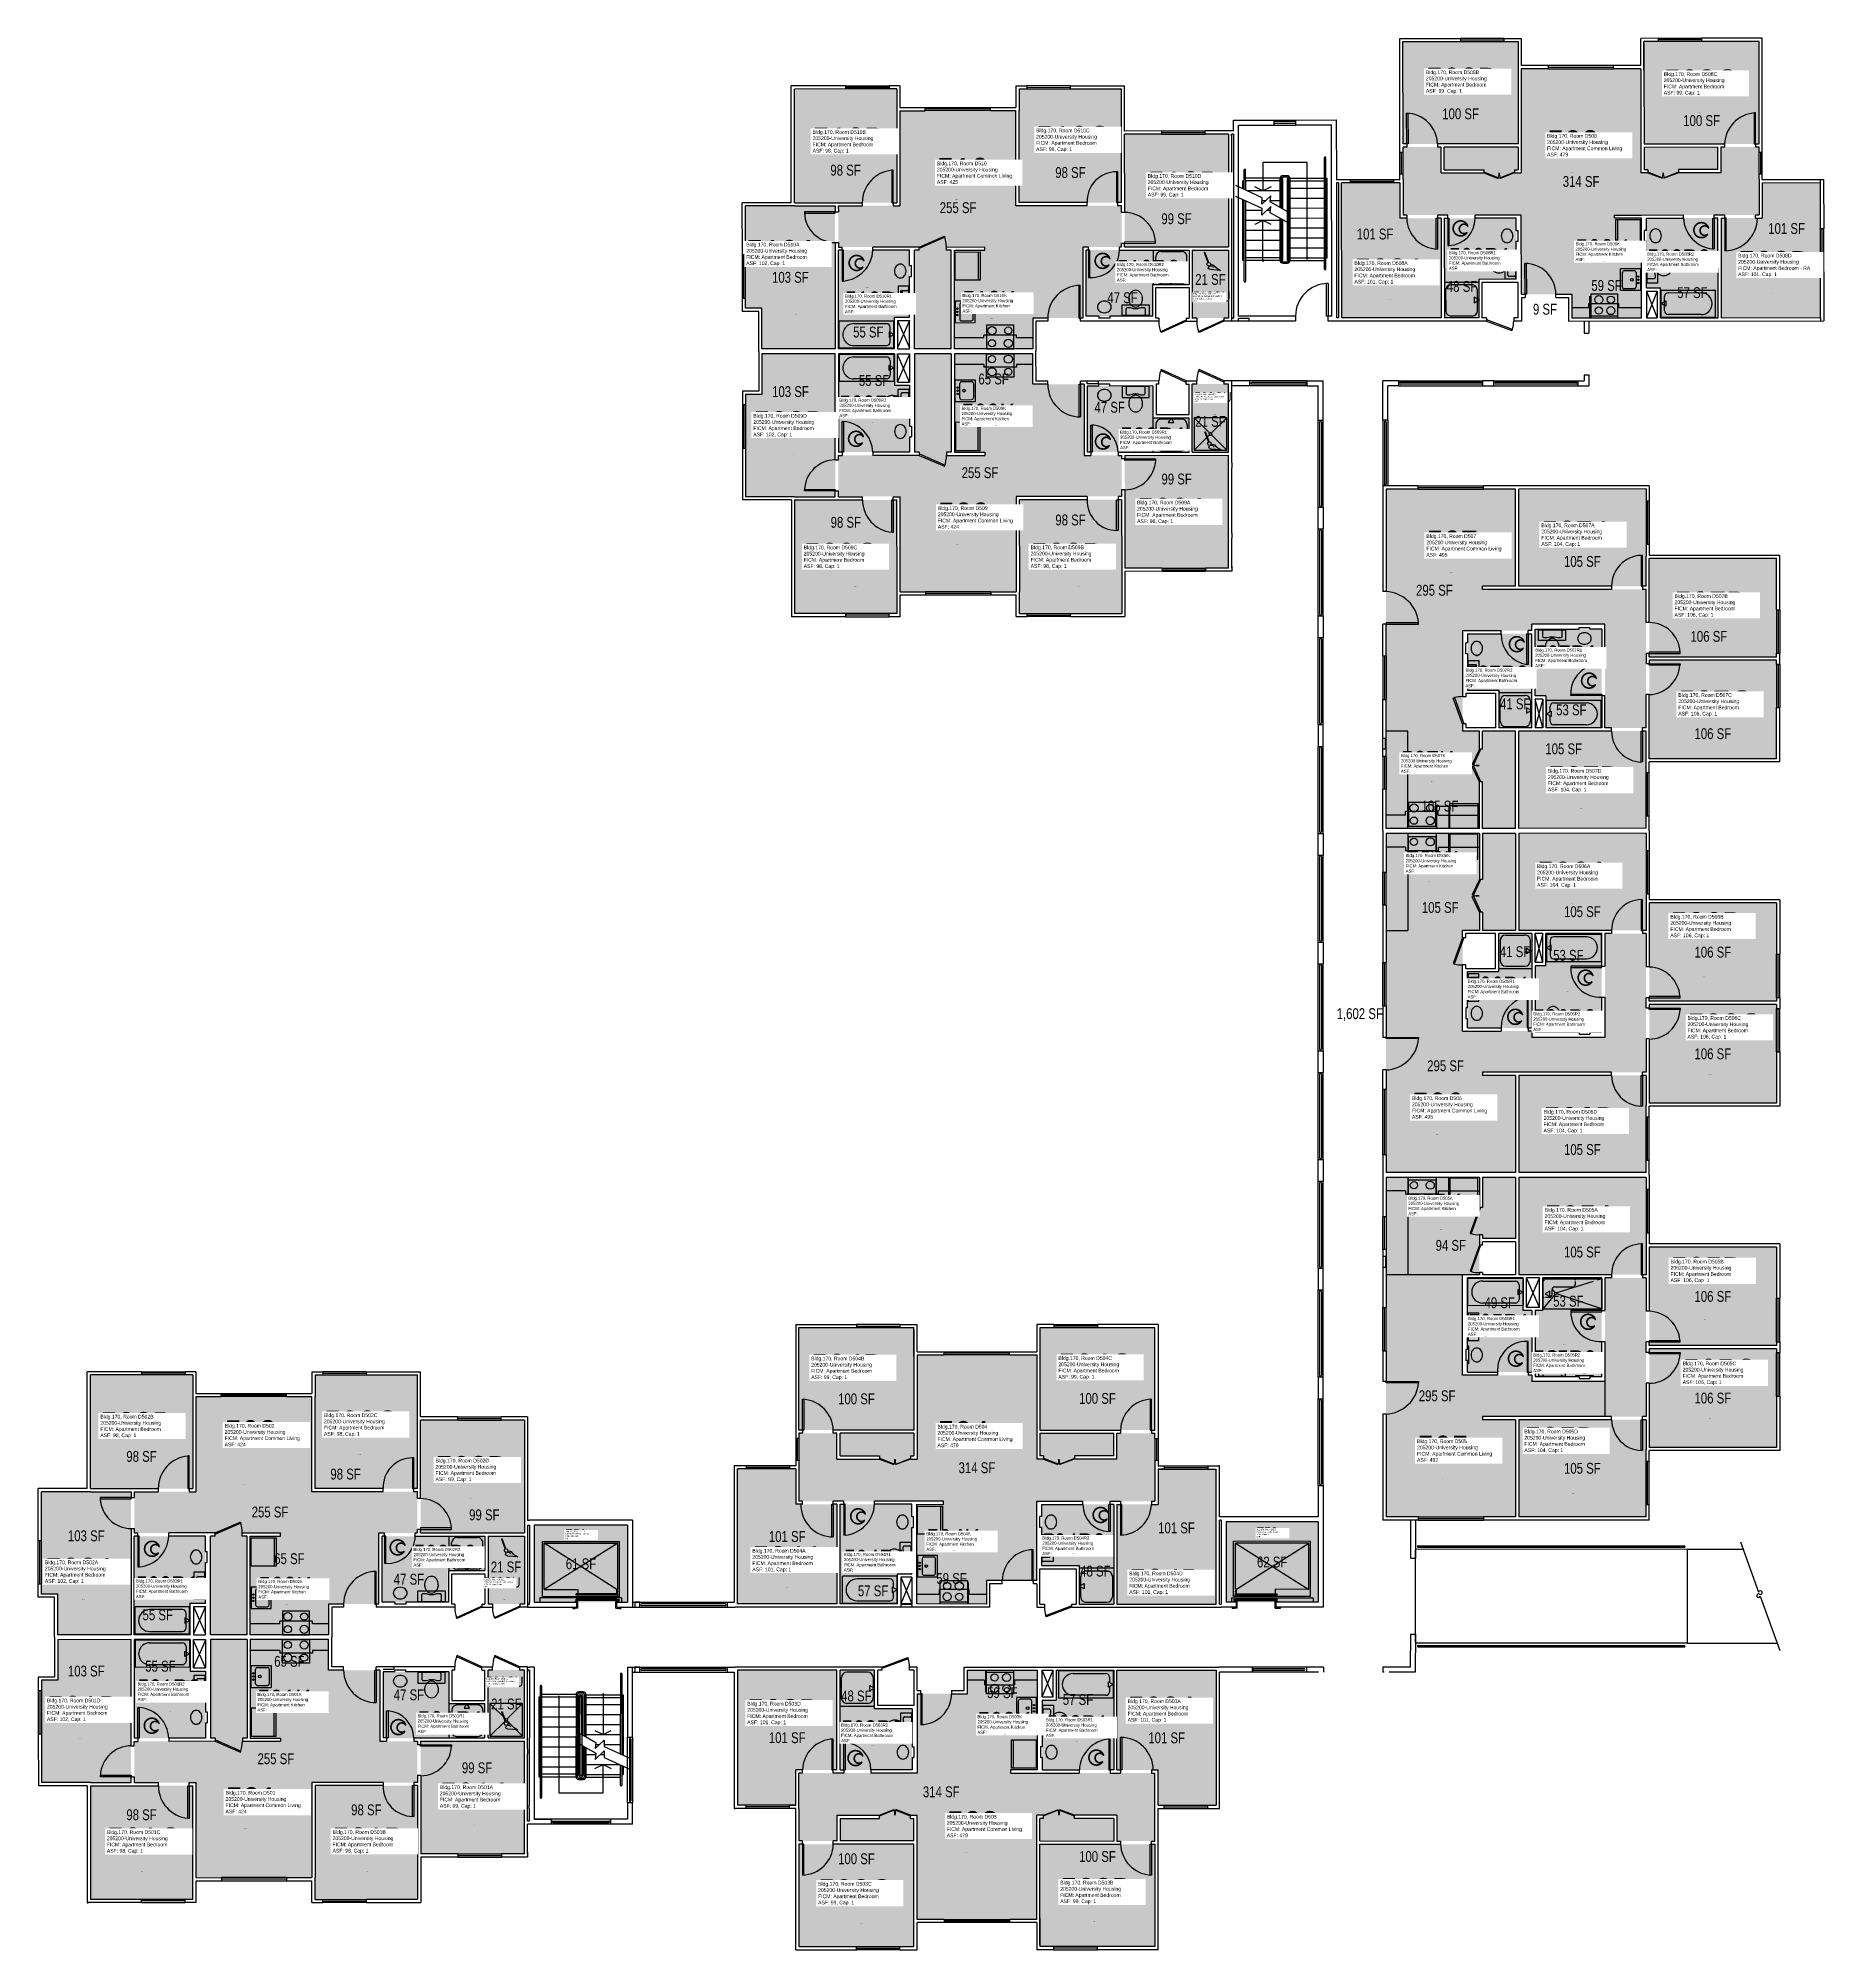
# Model space of a CAD drawing. Header units: inches. Extents: x -54 to 1917, y -52 to 2058.
import ezdxf
from ezdxf.enums import TextEntityAlignment as Align

# ---------------------------------------------------------------- set-up
doc = ezdxf.new("R2010")
doc.units = ezdxf.units.IN
doc.header["$LTSCALE"] = 10
doc.header["$MEASUREMENT"] = 0
doc.layers.get('0').update_dxf_attribs({"linetype": 'CONTINUOUS'})
for name, color, linetype in [('A-DOOR', 2, 'CONTINUOUS'), ('A-FLOR', 3, 'CONTINUOUS'), ('A-GLAZ', 1, 'CONTINUOUS'), ('A-IDEN-ICON', 4, 'CONTINUOUS'), ('A-IDEN-RNUM', 7, 'CONTINUOUS'), ('A-IDEN-SNUM', 4, 'CONTINUOUS'), ('A-IDEN-VNUM', 4, 'CONTINUOUS'), ('A-SITE', 3, 'CONTINUOUS'), ('A-WALL', 5, 'CONTINUOUS'), ('AREA-TEXT', 3, 'CONTINUOUS'), ('P-SANR-FIXT', 2, 'CONTINUOUS'), ('Rooms-Category-Color', 7, 'CONTINUOUS'), ('Rooms-College-Color', 7, 'CONTINUOUS'), ('Rooms-Department-Color', 7, 'CONTINUOUS'), ('Rooms-Division-Color', 7, 'CONTINUOUS'), ('Rooms-Information', 7, 'CONTINUOUS')]:
    doc.layers.add(name, color=color, linetype=linetype)
doc.styles.add('CP_AREA', font='arial.ttf', dxfattribs={"height": 15})
doc.styles.add('CP_ROOMSNUMBER', font='arial.ttf', dxfattribs={"height": 1})
doc.styles.add('CP_ROOMVNUMBER', font='arial.ttf', dxfattribs={"width": 0.85, "height": 0.075})

# ---------------------------------------------------------------- blocks, each defined once
blk = doc.blocks.new('CPCUST')
at = {"color": 0, "linetype": 'ByBlock'}
for p, q in [((0.017, -0.064), (0.02, -0.047)), ((0.036, -0.07), (0.017, -0.064)), ((0.026, -0.041), (0.045, -0.041)), ((0.03, -0.034), (0.038, -0.03)), ((0.112, -0.063), (0.036, -0.07)), ((0.038, -0.03), (0.053, -0.032)), ((0.045, -0.041), (0.054, -0.051)), ((0.053, -0.032), (0.075, -0.048)), ((0.075, -0.048), (0.112, -0.063))]:
    blk.add_line(p, q, dxfattribs=at)
at = {"color": 0, "linetype": 'ByBlock', "const_width": 0.015}
blk.add_lwpolyline([(-0.03, 0.05), (0.01, -0.019)], dxfattribs=at)
at = {"color": 0, "linetype": 'ByBlock', "const_width": 0.0075}
blk.add_lwpolyline([(-0.033, 0.048, 1), (-0.027, 0.052, 1)], format="xyb", close=True, dxfattribs=at)
at = {"color": 0, "linetype": 'ByBlock'}
blk.add_circle((0.016, -0.031), 0.0141, dxfattribs=at)
blk = doc.blocks.new('CPBATH')
at = {"color": 0, "linetype": 'ByBlock', "const_width": 0.0127}
for points in [[(0.057, 0.017, 0.861492), (-0.055, 0, 1)], [(-0.055, 0, 0.726902), (0.049, -0.034, 1)], [(0.057, 0.017, 0.729002), (-0.008, -0.004, 1)], [(-0.008, -0.004, 0.609468), (0.049, -0.034, 1)]]:
    blk.add_lwpolyline(points, format="xyb", dxfattribs=at)
at = {"color": 0, "linetype": 'ByBlock', "const_width": 0.00637}
for points in [[(0.054, 0.015, 1), (0.06, 0.018, 1)], [(0.046, -0.035, 1), (0.051, -0.032, 1)]]:
    blk.add_lwpolyline(points, format="xyb", close=True, dxfattribs=at)

msp = doc.modelspace()

# ---------------------------------------------------------------- hatches: boundary and pattern name
at = {"layer": 'Rooms-Category-Color', "true_color": 0x728ef3}
for points in [[(1579.4, 2054.5), (1452.4, 2054.5), (1452.4, 1941.5), (1579.4, 1941.5)], [(1718.4, 2054.5), (1718.4, 1941.5), (1845.4, 1941.5), (1845.4, 2054.5)], [(1452.4, 1937.9), (1452.4, 1862.9), (1582.9, 1863), (1583, 1775.5), (1638.5, 1775.5), (1638.5, 1859.4), (1686, 1859.4), (1686, 1862.9), (1845.4, 1863.1), (1845.4, 1938.1), (1803.4, 1938.1), (1803.4, 1909.6), (1756.4, 1909.6), (1756.4, 1913.1), (1799.9, 1913.1), (1799.9, 1938.1), (1718.4, 1938), (1718.4, 1913), (1722.4, 1913), (1722.4, 1909.5), (1714.9, 1909.5), (1714.8, 2024.5), (1582.8, 2024.5), (1582.9, 1909.5), (1575.4, 1909.5), (1575.4, 1913), (1579.4, 1913), (1579.4, 1938), (1497.9, 1937.9), (1497.9, 1912.9), (1541.4, 1912.9), (1541.4, 1909.4), (1494.4, 1909.4), (1494.4, 1937.9)], [(780.6, 2002), (893.6, 2002.1), (893.6, 1876.6), (780.6, 1876.5)], [(1028.8, 2002.3), (1141.8, 2002.3), (1141.8, 1876.8), (1028.8, 1876.8)], [(1137.7, 1827.8), (1141.7, 1827.8), (1141.7, 1831.8), (1141.7, 1873.3), (1025.2, 1873.3), (1025.2, 1978.3), (897.2, 1978.3), (897.2, 1873.3), (829.2, 1873.3), (829.2, 1827.8), (833.2, 1827.8), (867.2, 1827.8), (918.5, 1827.8), (918.5, 1824.3), (913.2, 1824.3), (913.2, 1715.5), (953.7, 1715.5), (953.7, 1824.3), (948.5, 1824.3), (948.5, 1827.8), (990.7, 1827.8), (990.7, 1824.3), (1043.7, 1824.3), (1043.7, 1749.3), (1099.2, 1749.3), (1099.2, 1827.8)], [(1145.1, 1827.7), (1259.7, 1827.8), (1259.6, 1952.3), (1145.1, 1952.2)], [(1448.9, 1898.4), (1384.7, 1898.4), (1384.7, 1749.4), (1494.4, 1749.4), (1494.4, 1859.4), (1448.9, 1859.4)], [(1913.1, 1898.6), (1848.8, 1898.6), (1848.8, 1859.6), (1803.3, 1859.6), (1803.3, 1749.6), (1913.1, 1749.6)], [(825.6, 1873.1), (726.6, 1873), (726.8, 1760.3), (744.8, 1760.3), (744.7, 1715.3), (825.7, 1715.3)], [(1498, 1859.4), (1577.5, 1859.4), (1577.5, 1792), (1535.9, 1791.9), (1536, 1749.4), (1498, 1749.4)], [(1715.4, 1859.5), (1638.5, 1859.4), (1638.5, 1749.5), (1715.5, 1749.5)], [(1799.9, 1859.6), (1720.9, 1859.5), (1721, 1782.5), (1736.4, 1782.6), (1736.5, 1749.6), (1800, 1749.6), (1799.9, 1859.6)], [(867.2, 1824.3), (829.2, 1824.3), (829.2, 1715.5), (891, 1715.5), (891, 1750.3), (907.7, 1750.3), (907.7, 1824.3)], [(1043.7, 1824.3), (957.2, 1824.3), (957.2, 1715.5), (1043.7, 1715.5)], [(1106.7, 1824.3), (1102.7, 1824.3), (1102.7, 1751.3), (1175.2, 1751.3), (1175.2, 1786.3), (1215.2, 1786.3), (1215.2, 1824.3), (1136.7, 1824.3)], [(1259.8, 1749.3), (1219.8, 1749.3), (1219.8, 1824.3), (1259.8, 1824.3)], [(825.8, 1552.1), (726.8, 1552), (726.8, 1665.3), (744.8, 1665.3), (744.8, 1709.8), (825.7, 1709.8)], [(867.2, 1601.3), (829.2, 1601.3), (829.2, 1710), (891, 1710), (891, 1675.3), (907.7, 1675.3), (907.7, 1601.3)], [(1137.7, 1597.8), (1141.7, 1597.8), (1141.7, 1593.8), (1141.7, 1552.3), (1025.2, 1552.3), (1025.2, 1447.3), (897.2, 1447.3), (897.2, 1552.3), (829.2, 1552.3), (829.2, 1597.8), (833.2, 1597.8), (867.2, 1597.8), (918.5, 1597.8), (918.5, 1601.3), (913.2, 1601.3), (913.2, 1710), (953.7, 1710), (953.7, 1601.3), (948.5, 1601.3), (948.5, 1597.8), (990.7, 1597.8), (990.7, 1601.3), (1043.7, 1601.3), (1043.7, 1676.2), (1100.2, 1676.3), (1100.2, 1597.8)], [(1043.7, 1601.3), (957.2, 1601.3), (957.2, 1710), (1043.7, 1710)], [(1107.7, 1601.3), (1103.7, 1601.3), (1103.7, 1674.3), (1176.2, 1674.3), (1176.2, 1639.3), (1216.2, 1639.3), (1216.2, 1601.3), (1137.7, 1601.3)], [(1259.8, 1601.3), (1219.8, 1601.3), (1219.8, 1676.3), (1259.8, 1676.3)], [(1145.3, 1597.7), (1259.8, 1597.8), (1259.8, 1473.3), (1145.4, 1473.2)], [(780.9, 1423), (893.9, 1423.1), (893.8, 1548.6), (780.8, 1548.5)], [(1028.9, 1423.2), (1141.9, 1423.2), (1141.8, 1548.7), (1028.8, 1548.7)], [(1720.6, 1296.8), (1720.6, 1449.8), (1540.1, 1449.8), (1540.1, 1453.3), (1576.6, 1453.3), (1576.6, 1560.5), (1433.6, 1560.5), (1433.6, 1293.3), (1518.1, 1293.3), (1518.1, 1404.3), (1594.6, 1404.3), (1594.6, 1411.3), (1675.1, 1411.3), (1675.1, 1296.8)], [(1580.1, 1560.5), (1580.1, 1453.3), (1720.6, 1453.3), (1720.6, 1560.6)], [(1724.1, 1483.8), (1724.1, 1375.1), (1864.6, 1375.1), (1864.6, 1483.8)], [(1594.6, 1400.8), (1594.6, 1296.8), (1558.1, 1296.8), (1558.1, 1338.7), (1523.6, 1338.7), (1523.6, 1400.8)], [(1671.6, 1296.8), (1671.6, 1405.8), (1598.1, 1405.8), (1598.1, 1332.2), (1610.1, 1332.2), (1610.1, 1296.8)], [(1724.1, 1371.6), (1724.1, 1262.8), (1864.6, 1262.8), (1864.6, 1371.6)], [(1536.6, 1293.3), (1433.6, 1293.3), (1433.6, 1186), (1536.6, 1186), (1536.6, 1237.3), (1540.1, 1237.3), (1540.1, 1186), (1576.6, 1186), (1576.6, 1293.3), (1540.1, 1293.3), (1540.1, 1273.3), (1536.6, 1273.3)], [(1580.1, 1293.3), (1580.1, 1186), (1720.6, 1186.1), (1720.6, 1293.3)], [(1536.6, 1073.3), (1433.6, 1073.3), (1433.6, 1180.5), (1536.6, 1180.5), (1536.6, 1129.5), (1540.1, 1129.5), (1540.1, 1180.5), (1576.6, 1180.5), (1576.6, 1073.3), (1540.1, 1073.3), (1540.1, 1093.5), (1536.6, 1093.5)], [(1580.1, 1073.3), (1580.1, 1180.5), (1720.6, 1180.6), (1720.6, 1073.3)], [(1724.1, 995.1), (1724.1, 1103.8), (1864.6, 1103.8), (1864.6, 995.1)], [(1720.6, 1069.8), (1720.6, 916.8), (1540.1, 916.8), (1540.1, 913.3), (1576.6, 913.3), (1576.6, 806), (1433.6, 806), (1433.6, 1073.3), (1518.1, 1073.3), (1518.1, 962.3), (1594.6, 962.3), (1594.6, 955.3), (1675.1, 955.3), (1675.1, 1069.8)], [(1594.6, 965.8), (1594.6, 1069.8), (1558.1, 1069.8), (1558.1, 1027.9), (1523.6, 1027.9), (1523.6, 965.8)], [(1671.6, 1069.8), (1671.6, 960.8), (1598.1, 960.8), (1598.1, 1034.4), (1610.1, 1034.4), (1610.1, 1069.8)], [(1724.1, 882.8), (1724.1, 991.6), (1864.6, 991.6), (1864.6, 882.8)], [(1580.1, 806.1), (1580.1, 913.3), (1720.6, 913.3), (1720.6, 806.1)], [(1536.6, 693.3), (1433.6, 693.3), (1433.6, 800.5), (1536.6, 800.5), (1536.6, 767.5), (1540.1, 767.5), (1540.1, 800.5), (1576.6, 800.5), (1576.6, 733.3), (1540.1, 733.3), (1540.1, 737.5), (1536.6, 737.5)], [(1580.1, 693.3), (1580.1, 800.5), (1720.6, 800.6), (1720.6, 693.3)], [(1724.1, 615.1), (1724.1, 723.8), (1864.6, 723.8), (1864.6, 615.1)], [(1720.6, 689.8), (1720.6, 536.8), (1540.1, 536.8), (1540.1, 533.3), (1576.6, 533.3), (1576.6, 426), (1433.6, 426), (1433.6, 693.3), (1518.1, 693.3), (1518.1, 582.3), (1594.6, 582.3), (1594.6, 575.3), (1675.1, 575.3), (1675.1, 689.8)], [(1523.6, 689.8), (1585.1, 689.8), (1585.1, 653.8), (1594.6, 653.8), (1594.6, 585.8), (1523.6, 585.8)], [(1671.6, 689.8), (1671.6, 580.8), (1598.1, 580.8), (1598.2, 653.8), (1606.6, 653.8), (1606.6, 689.8)], [(912.6, 521.9), (785.6, 521.9), (785.6, 634.9), (912.6, 634.9)], [(1051.6, 521.8), (1178.6, 521.8), (1178.6, 634.8), (1051.6, 634.8)], [(1178.6, 518.3), (1178.6, 443.3), (1048.1, 443.3), (1048.1, 355.8), (992.6, 355.8), (992.6, 439.8), (945, 439.8), (945, 443.3), (785.6, 443.3), (785.6, 518.3), (827.6, 518.3), (827.6, 489.8), (874.6, 489.8), (874.6, 493.3), (831.1, 493.3), (831.1, 518.3), (912.6, 518.3), (912.6, 493.3), (908.6, 493.3), (908.6, 489.8), (916.1, 489.8), (916.1, 604.8), (1048.1, 604.8), (1048.1, 489.8), (1055.6, 489.8), (1055.6, 493.3), (1051.6, 493.3), (1051.6, 518.3), (1133.1, 518.3), (1133.1, 493.3), (1089.6, 493.3), (1089.6, 489.8), (1136.6, 489.8), (1136.6, 518.3)], [(1724.1, 502.8), (1724.1, 611.6), (1864.6, 611.6), (1864.6, 502.8)], [(3.6, 582.8), (116.6, 582.8), (116.6, 457.3), (3.6, 457.3)], [(251.6, 582.8), (364.6, 582.8), (364.6, 457.3), (251.6, 457.3)], [(360.6, 408.2), (364.6, 408.2), (364.6, 412.2), (364.6, 453.7), (248.1, 453.7), (248.1, 558.7), (120.1, 558.7), (120.1, 453.7), (52.1, 453.7), (52.1, 408.2), (56.1, 408.2), (90.1, 408.2), (141.3, 408.2), (141.3, 404.7), (136.1, 404.7), (136.1, 296), (176.6, 296), (176.6, 404.7), (171.3, 404.7), (171.3, 408.2), (213.5, 408.2), (213.5, 404.7), (266.6, 404.7), (266.6, 329.8), (322.1, 329.8), (322.1, 408.2)], [(368.1, 532.8), (482.6, 532.8), (482.6, 408.3), (368.1, 408.3)], [(1580.1, 426), (1580.1, 533.3), (1720.6, 533.3), (1720.6, 426.1)], [(827.6, 329.9), (717.8, 329.9), (717.8, 478.9), (782.1, 478.9), (782.1, 439.9), (827.6, 439.9)], [(1182.1, 478.8), (1246.3, 478.8), (1246.3, 329.8), (1136.6, 329.8), (1136.6, 439.8), (1182.1, 439.8)], [(48.6, 453.8), (-50.4, 453.8), (-50.4, 340.8), (-32.4, 340.8), (-32.4, 296), (48.6, 296)], [(831.1, 439.8), (910.1, 439.8), (910.1, 362.9), (894.6, 362.9), (894.6, 329.9), (831.1, 329.8), (831.1, 439.8)], [(915.6, 439.8), (992.6, 439.8), (992.6, 329.8), (915.6, 329.8)], [(1133.1, 439.8), (1053.6, 439.8), (1053.6, 372.3), (1095.1, 372.3), (1095.1, 329.8), (1133.1, 329.8)], [(90.1, 404.7), (52.1, 404.7), (52.1, 296), (113.8, 296), (113.8, 330.7), (130.6, 330.7), (130.6, 404.7)], [(266.6, 404.7), (180.1, 404.7), (180.1, 296), (266.6, 296)], [(329.6, 404.7), (325.6, 404.7), (325.6, 331.7), (398.1, 331.7), (398.1, 366.7), (438.1, 366.7), (438.1, 404.7), (359.6, 404.7)], [(442.6, 404.8), (482.6, 404.8), (482.6, 329.8), (442.6, 329.8)], [(48.6, 132.8), (-50.4, 132.8), (-50.4, 245.8), (-32.4, 245.8), (-32.4, 290.5), (48.6, 290.5)], [(90.1, 181.7), (52.1, 181.7), (52.1, 290.5), (113.8, 290.5), (113.8, 255.7), (130.6, 255.7), (130.6, 181.7)], [(360.6, 178.2), (364.6, 178.2), (364.6, 174.2), (364.6, 132.7), (248.1, 132.7), (248.1, 27.7), (120.1, 27.7), (120.1, 132.7), (52.1, 132.7), (52.1, 178.2), (56.1, 178.2), (90.1, 178.2), (141.3, 178.2), (141.3, 181.7), (136.1, 181.7), (136.1, 290.5), (176.6, 290.5), (176.6, 181.7), (171.3, 181.7), (171.3, 178.2), (213.5, 178.2), (213.5, 181.7), (266.6, 181.7), (266.6, 256.7), (323.1, 256.7), (323.1, 178.2)], [(266.6, 181.7), (180.1, 181.7), (180.1, 290.5), (266.6, 290.5)], [(330.6, 181.7), (326.6, 181.7), (326.6, 254.7), (399.1, 254.7), (399.1, 219.7), (439.1, 219.7), (439.1, 181.7), (360.6, 181.7)], [(442.7, 257), (482.7, 257), (482.7, 182), (442.7, 182)], [(782.1, 107.8), (717.8, 107.8), (717.8, 256.8), (827.6, 256.8), (827.6, 146.8), (782.1, 146.8)], [(869.1, 256.8), (869.1, 214.3), (910.6, 214.3), (910.6, 146.8), (831.1, 146.8), (831.1, 256.8)], [(971.6, 256.8), (1048.6, 256.8), (1048.6, 146.8), (971.6, 146.8)], [(1069.6, 256.8), (1133.1, 256.8), (1133.1, 146.8), (1054.1, 146.8), (1054.1, 223.8), (1069.6, 223.8)], [(1136.6, 256.7), (1246.3, 256.7), (1246.3, 107.7), (1182.1, 107.7), (1182.1, 146.7), (1136.6, 146.7)], [(785.6, 68.3), (785.6, 143.3), (916.1, 143.3), (916.1, 230.8), (971.6, 230.8), (971.6, 146.8), (1019.1, 146.8), (1019.1, 143.3), (1178.6, 143.3), (1178.6, 68.3), (1136.6, 68.3), (1136.6, 96.8), (1089.6, 96.8), (1089.6, 93.3), (1133.1, 93.3), (1133.1, 68.3), (1051.6, 68.3), (1051.6, 93.3), (1055.6, 93.3), (1055.6, 96.8), (1048.1, 96.8), (1048.1, -18.2), (916.1, -18.2), (916.1, 96.8), (908.6, 96.8), (908.6, 93.3), (912.6, 93.3), (912.6, 68.3), (831.1, 68.3), (831.1, 93.3), (874.6, 93.3), (874.6, 96.8), (827.6, 96.8), (827.6, 68.3)], [(368.1, 178.5), (482.6, 178.5), (482.7, 54), (368.2, 54)], [(3.6, 3.8), (116.6, 3.8), (116.6, 129.3), (3.6, 129.3)], [(251.7, 3.9), (364.7, 4), (364.7, 129.5), (251.7, 129.4)], [(912.6, 64.8), (785.6, 64.8), (785.6, -48.2), (912.6, -48.2)], [(1051.6, 64.8), (1178.6, 64.7), (1178.6, -48.3), (1051.6, -48.2)]]:
    msp.add_hatch(color=171, dxfattribs=at).paths.add_polyline_path(points)
at = {"layer": 'Rooms-Category-Color', "true_color": 0xadadad}
for points in [[(493.6, 331.8), (596.6, 331.8), (596.6, 416.8), (493.6, 416.8)], [(1358.6, 331.8), (1358.6, 420.5), (1257.3, 420.5), (1257.3, 331.8)]]:
    msp.add_hatch(color=253, dxfattribs=at).paths.add_polyline_path(points)
at = {"layer": 'Rooms-College-Color', "true_color": 0xadadad}
for points in [[(1579.4, 2054.5), (1452.4, 2054.5), (1452.4, 1941.5), (1579.4, 1941.5)], [(1718.4, 2054.5), (1718.4, 1941.5), (1845.4, 1941.5), (1845.4, 2054.5)], [(1452.4, 1937.9), (1452.4, 1862.9), (1582.9, 1863), (1583, 1775.5), (1638.5, 1775.5), (1638.5, 1859.4), (1686, 1859.4), (1686, 1862.9), (1845.4, 1863.1), (1845.4, 1938.1), (1803.4, 1938.1), (1803.4, 1909.6), (1756.4, 1909.6), (1756.4, 1913.1), (1799.9, 1913.1), (1799.9, 1938.1), (1718.4, 1938), (1718.4, 1913), (1722.4, 1913), (1722.4, 1909.5), (1714.9, 1909.5), (1714.8, 2024.5), (1582.8, 2024.5), (1582.9, 1909.5), (1575.4, 1909.5), (1575.4, 1913), (1579.4, 1913), (1579.4, 1938), (1497.9, 1937.9), (1497.9, 1912.9), (1541.4, 1912.9), (1541.4, 1909.4), (1494.4, 1909.4), (1494.4, 1937.9)], [(780.6, 2002), (893.6, 2002.1), (893.6, 1876.6), (780.6, 1876.5)], [(1028.8, 2002.3), (1141.8, 2002.3), (1141.8, 1876.8), (1028.8, 1876.8)], [(1137.7, 1827.8), (1141.7, 1827.8), (1141.7, 1831.8), (1141.7, 1873.3), (1025.2, 1873.3), (1025.2, 1978.3), (897.2, 1978.3), (897.2, 1873.3), (829.2, 1873.3), (829.2, 1827.8), (833.2, 1827.8), (867.2, 1827.8), (918.5, 1827.8), (918.5, 1824.3), (913.2, 1824.3), (913.2, 1715.5), (953.7, 1715.5), (953.7, 1824.3), (948.5, 1824.3), (948.5, 1827.8), (990.7, 1827.8), (990.7, 1824.3), (1043.7, 1824.3), (1043.7, 1749.3), (1099.2, 1749.3), (1099.2, 1827.8)], [(1145.1, 1827.7), (1259.7, 1827.8), (1259.6, 1952.3), (1145.1, 1952.2)], [(1448.9, 1898.4), (1384.7, 1898.4), (1384.7, 1749.4), (1494.4, 1749.4), (1494.4, 1859.4), (1448.9, 1859.4)], [(1913.1, 1898.6), (1848.8, 1898.6), (1848.8, 1859.6), (1803.3, 1859.6), (1803.3, 1749.6), (1913.1, 1749.6)], [(825.6, 1873.1), (726.6, 1873), (726.8, 1760.3), (744.8, 1760.3), (744.7, 1715.3), (825.7, 1715.3)], [(1498, 1859.4), (1577.5, 1859.4), (1577.5, 1792), (1535.9, 1791.9), (1536, 1749.4), (1498, 1749.4)], [(1715.4, 1859.5), (1638.5, 1859.4), (1638.5, 1749.5), (1715.5, 1749.5)], [(1799.9, 1859.6), (1720.9, 1859.5), (1721, 1782.5), (1736.4, 1782.6), (1736.5, 1749.6), (1800, 1749.6), (1799.9, 1859.6)], [(867.2, 1824.3), (829.2, 1824.3), (829.2, 1715.5), (891, 1715.5), (891, 1750.3), (907.7, 1750.3), (907.7, 1824.3)], [(1043.7, 1824.3), (957.2, 1824.3), (957.2, 1715.5), (1043.7, 1715.5)], [(1106.7, 1824.3), (1102.7, 1824.3), (1102.7, 1751.3), (1175.2, 1751.3), (1175.2, 1786.3), (1215.2, 1786.3), (1215.2, 1824.3), (1136.7, 1824.3)], [(1259.8, 1749.3), (1219.8, 1749.3), (1219.8, 1824.3), (1259.8, 1824.3)], [(825.8, 1552.1), (726.8, 1552), (726.8, 1665.3), (744.8, 1665.3), (744.8, 1709.8), (825.7, 1709.8)], [(867.2, 1601.3), (829.2, 1601.3), (829.2, 1710), (891, 1710), (891, 1675.3), (907.7, 1675.3), (907.7, 1601.3)], [(1137.7, 1597.8), (1141.7, 1597.8), (1141.7, 1593.8), (1141.7, 1552.3), (1025.2, 1552.3), (1025.2, 1447.3), (897.2, 1447.3), (897.2, 1552.3), (829.2, 1552.3), (829.2, 1597.8), (833.2, 1597.8), (867.2, 1597.8), (918.5, 1597.8), (918.5, 1601.3), (913.2, 1601.3), (913.2, 1710), (953.7, 1710), (953.7, 1601.3), (948.5, 1601.3), (948.5, 1597.8), (990.7, 1597.8), (990.7, 1601.3), (1043.7, 1601.3), (1043.7, 1676.2), (1100.2, 1676.3), (1100.2, 1597.8)], [(1043.7, 1601.3), (957.2, 1601.3), (957.2, 1710), (1043.7, 1710)], [(1107.7, 1601.3), (1103.7, 1601.3), (1103.7, 1674.3), (1176.2, 1674.3), (1176.2, 1639.3), (1216.2, 1639.3), (1216.2, 1601.3), (1137.7, 1601.3)], [(1259.8, 1601.3), (1219.8, 1601.3), (1219.8, 1676.3), (1259.8, 1676.3)], [(1145.3, 1597.7), (1259.8, 1597.8), (1259.8, 1473.3), (1145.4, 1473.2)], [(780.9, 1423), (893.9, 1423.1), (893.8, 1548.6), (780.8, 1548.5)], [(1028.9, 1423.2), (1141.9, 1423.2), (1141.8, 1548.7), (1028.8, 1548.7)], [(1720.6, 1296.8), (1720.6, 1449.8), (1540.1, 1449.8), (1540.1, 1453.3), (1576.6, 1453.3), (1576.6, 1560.5), (1433.6, 1560.5), (1433.6, 1293.3), (1518.1, 1293.3), (1518.1, 1404.3), (1594.6, 1404.3), (1594.6, 1411.3), (1675.1, 1411.3), (1675.1, 1296.8)], [(1580.1, 1560.5), (1580.1, 1453.3), (1720.6, 1453.3), (1720.6, 1560.6)], [(1724.1, 1483.8), (1724.1, 1375.1), (1864.6, 1375.1), (1864.6, 1483.8)], [(1594.6, 1400.8), (1594.6, 1296.8), (1558.1, 1296.8), (1558.1, 1338.7), (1523.6, 1338.7), (1523.6, 1400.8)], [(1671.6, 1296.8), (1671.6, 1405.8), (1598.1, 1405.8), (1598.1, 1332.2), (1610.1, 1332.2), (1610.1, 1296.8)], [(1724.1, 1371.6), (1724.1, 1262.8), (1864.6, 1262.8), (1864.6, 1371.6)], [(1536.6, 1293.3), (1433.6, 1293.3), (1433.6, 1186), (1536.6, 1186), (1536.6, 1237.3), (1540.1, 1237.3), (1540.1, 1186), (1576.6, 1186), (1576.6, 1293.3), (1540.1, 1293.3), (1540.1, 1273.3), (1536.6, 1273.3)], [(1580.1, 1293.3), (1580.1, 1186), (1720.6, 1186.1), (1720.6, 1293.3)], [(1536.6, 1073.3), (1433.6, 1073.3), (1433.6, 1180.5), (1536.6, 1180.5), (1536.6, 1129.5), (1540.1, 1129.5), (1540.1, 1180.5), (1576.6, 1180.5), (1576.6, 1073.3), (1540.1, 1073.3), (1540.1, 1093.5), (1536.6, 1093.5)], [(1580.1, 1073.3), (1580.1, 1180.5), (1720.6, 1180.6), (1720.6, 1073.3)], [(1724.1, 995.1), (1724.1, 1103.8), (1864.6, 1103.8), (1864.6, 995.1)], [(1720.6, 1069.8), (1720.6, 916.8), (1540.1, 916.8), (1540.1, 913.3), (1576.6, 913.3), (1576.6, 806), (1433.6, 806), (1433.6, 1073.3), (1518.1, 1073.3), (1518.1, 962.3), (1594.6, 962.3), (1594.6, 955.3), (1675.1, 955.3), (1675.1, 1069.8)], [(1594.6, 965.8), (1594.6, 1069.8), (1558.1, 1069.8), (1558.1, 1027.9), (1523.6, 1027.9), (1523.6, 965.8)], [(1671.6, 1069.8), (1671.6, 960.8), (1598.1, 960.8), (1598.1, 1034.4), (1610.1, 1034.4), (1610.1, 1069.8)], [(1724.1, 882.8), (1724.1, 991.6), (1864.6, 991.6), (1864.6, 882.8)], [(1580.1, 806.1), (1580.1, 913.3), (1720.6, 913.3), (1720.6, 806.1)], [(1536.6, 693.3), (1433.6, 693.3), (1433.6, 800.5), (1536.6, 800.5), (1536.6, 767.5), (1540.1, 767.5), (1540.1, 800.5), (1576.6, 800.5), (1576.6, 733.3), (1540.1, 733.3), (1540.1, 737.5), (1536.6, 737.5)], [(1580.1, 693.3), (1580.1, 800.5), (1720.6, 800.6), (1720.6, 693.3)], [(1724.1, 615.1), (1724.1, 723.8), (1864.6, 723.8), (1864.6, 615.1)], [(1720.6, 689.8), (1720.6, 536.8), (1540.1, 536.8), (1540.1, 533.3), (1576.6, 533.3), (1576.6, 426), (1433.6, 426), (1433.6, 693.3), (1518.1, 693.3), (1518.1, 582.3), (1594.6, 582.3), (1594.6, 575.3), (1675.1, 575.3), (1675.1, 689.8)], [(1523.6, 689.8), (1585.1, 689.8), (1585.1, 653.8), (1594.6, 653.8), (1594.6, 585.8), (1523.6, 585.8)], [(1671.6, 689.8), (1671.6, 580.8), (1598.1, 580.8), (1598.2, 653.8), (1606.6, 653.8), (1606.6, 689.8)], [(912.6, 521.9), (785.6, 521.9), (785.6, 634.9), (912.6, 634.9)], [(1051.6, 521.8), (1178.6, 521.8), (1178.6, 634.8), (1051.6, 634.8)], [(1178.6, 518.3), (1178.6, 443.3), (1048.1, 443.3), (1048.1, 355.8), (992.6, 355.8), (992.6, 439.8), (945, 439.8), (945, 443.3), (785.6, 443.3), (785.6, 518.3), (827.6, 518.3), (827.6, 489.8), (874.6, 489.8), (874.6, 493.3), (831.1, 493.3), (831.1, 518.3), (912.6, 518.3), (912.6, 493.3), (908.6, 493.3), (908.6, 489.8), (916.1, 489.8), (916.1, 604.8), (1048.1, 604.8), (1048.1, 489.8), (1055.6, 489.8), (1055.6, 493.3), (1051.6, 493.3), (1051.6, 518.3), (1133.1, 518.3), (1133.1, 493.3), (1089.6, 493.3), (1089.6, 489.8), (1136.6, 489.8), (1136.6, 518.3)], [(1724.1, 502.8), (1724.1, 611.6), (1864.6, 611.6), (1864.6, 502.8)], [(3.6, 582.8), (116.6, 582.8), (116.6, 457.3), (3.6, 457.3)], [(251.6, 582.8), (364.6, 582.8), (364.6, 457.3), (251.6, 457.3)], [(360.6, 408.2), (364.6, 408.2), (364.6, 412.2), (364.6, 453.7), (248.1, 453.7), (248.1, 558.7), (120.1, 558.7), (120.1, 453.7), (52.1, 453.7), (52.1, 408.2), (56.1, 408.2), (90.1, 408.2), (141.3, 408.2), (141.3, 404.7), (136.1, 404.7), (136.1, 296), (176.6, 296), (176.6, 404.7), (171.3, 404.7), (171.3, 408.2), (213.5, 408.2), (213.5, 404.7), (266.6, 404.7), (266.6, 329.8), (322.1, 329.8), (322.1, 408.2)], [(368.1, 532.8), (482.6, 532.8), (482.6, 408.3), (368.1, 408.3)], [(1580.1, 426), (1580.1, 533.3), (1720.6, 533.3), (1720.6, 426.1)], [(827.6, 329.9), (717.8, 329.9), (717.8, 478.9), (782.1, 478.9), (782.1, 439.9), (827.6, 439.9)], [(1182.1, 478.8), (1246.3, 478.8), (1246.3, 329.8), (1136.6, 329.8), (1136.6, 439.8), (1182.1, 439.8)], [(48.6, 453.8), (-50.4, 453.8), (-50.4, 340.8), (-32.4, 340.8), (-32.4, 296), (48.6, 296)], [(831.1, 439.8), (910.1, 439.8), (910.1, 362.9), (894.6, 362.9), (894.6, 329.9), (831.1, 329.8), (831.1, 439.8)], [(915.6, 439.8), (992.6, 439.8), (992.6, 329.8), (915.6, 329.8)], [(1133.1, 439.8), (1053.6, 439.8), (1053.6, 372.3), (1095.1, 372.3), (1095.1, 329.8), (1133.1, 329.8)], [(90.1, 404.7), (52.1, 404.7), (52.1, 296), (113.8, 296), (113.8, 330.7), (130.6, 330.7), (130.6, 404.7)], [(266.6, 404.7), (180.1, 404.7), (180.1, 296), (266.6, 296)], [(329.6, 404.7), (325.6, 404.7), (325.6, 331.7), (398.1, 331.7), (398.1, 366.7), (438.1, 366.7), (438.1, 404.7), (359.6, 404.7)], [(442.6, 404.8), (482.6, 404.8), (482.6, 329.8), (442.6, 329.8)], [(493.6, 331.8), (596.6, 331.8), (596.6, 416.8), (493.6, 416.8)], [(1358.6, 331.8), (1358.6, 420.5), (1257.3, 420.5), (1257.3, 331.8)], [(48.6, 132.8), (-50.4, 132.8), (-50.4, 245.8), (-32.4, 245.8), (-32.4, 290.5), (48.6, 290.5)], [(90.1, 181.7), (52.1, 181.7), (52.1, 290.5), (113.8, 290.5), (113.8, 255.7), (130.6, 255.7), (130.6, 181.7)], [(360.6, 178.2), (364.6, 178.2), (364.6, 174.2), (364.6, 132.7), (248.1, 132.7), (248.1, 27.7), (120.1, 27.7), (120.1, 132.7), (52.1, 132.7), (52.1, 178.2), (56.1, 178.2), (90.1, 178.2), (141.3, 178.2), (141.3, 181.7), (136.1, 181.7), (136.1, 290.5), (176.6, 290.5), (176.6, 181.7), (171.3, 181.7), (171.3, 178.2), (213.5, 178.2), (213.5, 181.7), (266.6, 181.7), (266.6, 256.7), (323.1, 256.7), (323.1, 178.2)], [(266.6, 181.7), (180.1, 181.7), (180.1, 290.5), (266.6, 290.5)], [(330.6, 181.7), (326.6, 181.7), (326.6, 254.7), (399.1, 254.7), (399.1, 219.7), (439.1, 219.7), (439.1, 181.7), (360.6, 181.7)], [(442.7, 257), (482.7, 257), (482.7, 182), (442.7, 182)], [(782.1, 107.8), (717.8, 107.8), (717.8, 256.8), (827.6, 256.8), (827.6, 146.8), (782.1, 146.8)], [(869.1, 256.8), (869.1, 214.3), (910.6, 214.3), (910.6, 146.8), (831.1, 146.8), (831.1, 256.8)], [(971.6, 256.8), (1048.6, 256.8), (1048.6, 146.8), (971.6, 146.8)], [(1069.6, 256.8), (1133.1, 256.8), (1133.1, 146.8), (1054.1, 146.8), (1054.1, 223.8), (1069.6, 223.8)], [(1136.6, 256.7), (1246.3, 256.7), (1246.3, 107.7), (1182.1, 107.7), (1182.1, 146.7), (1136.6, 146.7)], [(785.6, 68.3), (785.6, 143.3), (916.1, 143.3), (916.1, 230.8), (971.6, 230.8), (971.6, 146.8), (1019.1, 146.8), (1019.1, 143.3), (1178.6, 143.3), (1178.6, 68.3), (1136.6, 68.3), (1136.6, 96.8), (1089.6, 96.8), (1089.6, 93.3), (1133.1, 93.3), (1133.1, 68.3), (1051.6, 68.3), (1051.6, 93.3), (1055.6, 93.3), (1055.6, 96.8), (1048.1, 96.8), (1048.1, -18.2), (916.1, -18.2), (916.1, 96.8), (908.6, 96.8), (908.6, 93.3), (912.6, 93.3), (912.6, 68.3), (831.1, 68.3), (831.1, 93.3), (874.6, 93.3), (874.6, 96.8), (827.6, 96.8), (827.6, 68.3)], [(368.1, 178.5), (482.6, 178.5), (482.7, 54), (368.2, 54)], [(3.6, 3.8), (116.6, 3.8), (116.6, 129.3), (3.6, 129.3)], [(251.7, 3.9), (364.7, 4), (364.7, 129.5), (251.7, 129.4)], [(912.6, 64.8), (785.6, 64.8), (785.6, -48.2), (912.6, -48.2)], [(1051.6, 64.8), (1178.6, 64.7), (1178.6, -48.3), (1051.6, -48.2)]]:
    msp.add_hatch(color=253, dxfattribs=at).paths.add_polyline_path(points)
at = {"layer": 'Rooms-Department-Color', "true_color": 0x604aed}
for points in [[(1579.4, 2054.5), (1452.4, 2054.5), (1452.4, 1941.5), (1579.4, 1941.5)], [(1718.4, 2054.5), (1718.4, 1941.5), (1845.4, 1941.5), (1845.4, 2054.5)], [(1452.4, 1937.9), (1452.4, 1862.9), (1582.9, 1863), (1583, 1775.5), (1638.5, 1775.5), (1638.5, 1859.4), (1686, 1859.4), (1686, 1862.9), (1845.4, 1863.1), (1845.4, 1938.1), (1803.4, 1938.1), (1803.4, 1909.6), (1756.4, 1909.6), (1756.4, 1913.1), (1799.9, 1913.1), (1799.9, 1938.1), (1718.4, 1938), (1718.4, 1913), (1722.4, 1913), (1722.4, 1909.5), (1714.9, 1909.5), (1714.8, 2024.5), (1582.8, 2024.5), (1582.9, 1909.5), (1575.4, 1909.5), (1575.4, 1913), (1579.4, 1913), (1579.4, 1938), (1497.9, 1937.9), (1497.9, 1912.9), (1541.4, 1912.9), (1541.4, 1909.4), (1494.4, 1909.4), (1494.4, 1937.9)], [(780.6, 2002), (893.6, 2002.1), (893.6, 1876.6), (780.6, 1876.5)], [(1028.8, 2002.3), (1141.8, 2002.3), (1141.8, 1876.8), (1028.8, 1876.8)], [(1137.7, 1827.8), (1141.7, 1827.8), (1141.7, 1831.8), (1141.7, 1873.3), (1025.2, 1873.3), (1025.2, 1978.3), (897.2, 1978.3), (897.2, 1873.3), (829.2, 1873.3), (829.2, 1827.8), (833.2, 1827.8), (867.2, 1827.8), (918.5, 1827.8), (918.5, 1824.3), (913.2, 1824.3), (913.2, 1715.5), (953.7, 1715.5), (953.7, 1824.3), (948.5, 1824.3), (948.5, 1827.8), (990.7, 1827.8), (990.7, 1824.3), (1043.7, 1824.3), (1043.7, 1749.3), (1099.2, 1749.3), (1099.2, 1827.8)], [(1145.1, 1827.7), (1259.7, 1827.8), (1259.6, 1952.3), (1145.1, 1952.2)], [(1448.9, 1898.4), (1384.7, 1898.4), (1384.7, 1749.4), (1494.4, 1749.4), (1494.4, 1859.4), (1448.9, 1859.4)], [(1913.1, 1898.6), (1848.8, 1898.6), (1848.8, 1859.6), (1803.3, 1859.6), (1803.3, 1749.6), (1913.1, 1749.6)], [(825.6, 1873.1), (726.6, 1873), (726.8, 1760.3), (744.8, 1760.3), (744.7, 1715.3), (825.7, 1715.3)], [(1498, 1859.4), (1577.5, 1859.4), (1577.5, 1792), (1535.9, 1791.9), (1536, 1749.4), (1498, 1749.4)], [(1715.4, 1859.5), (1638.5, 1859.4), (1638.5, 1749.5), (1715.5, 1749.5)], [(1799.9, 1859.6), (1720.9, 1859.5), (1721, 1782.5), (1736.4, 1782.6), (1736.5, 1749.6), (1800, 1749.6), (1799.9, 1859.6)], [(867.2, 1824.3), (829.2, 1824.3), (829.2, 1715.5), (891, 1715.5), (891, 1750.3), (907.7, 1750.3), (907.7, 1824.3)], [(1043.7, 1824.3), (957.2, 1824.3), (957.2, 1715.5), (1043.7, 1715.5)], [(1106.7, 1824.3), (1102.7, 1824.3), (1102.7, 1751.3), (1175.2, 1751.3), (1175.2, 1786.3), (1215.2, 1786.3), (1215.2, 1824.3), (1136.7, 1824.3)], [(1259.8, 1749.3), (1219.8, 1749.3), (1219.8, 1824.3), (1259.8, 1824.3)], [(825.8, 1552.1), (726.8, 1552), (726.8, 1665.3), (744.8, 1665.3), (744.8, 1709.8), (825.7, 1709.8)], [(867.2, 1601.3), (829.2, 1601.3), (829.2, 1710), (891, 1710), (891, 1675.3), (907.7, 1675.3), (907.7, 1601.3)], [(1137.7, 1597.8), (1141.7, 1597.8), (1141.7, 1593.8), (1141.7, 1552.3), (1025.2, 1552.3), (1025.2, 1447.3), (897.2, 1447.3), (897.2, 1552.3), (829.2, 1552.3), (829.2, 1597.8), (833.2, 1597.8), (867.2, 1597.8), (918.5, 1597.8), (918.5, 1601.3), (913.2, 1601.3), (913.2, 1710), (953.7, 1710), (953.7, 1601.3), (948.5, 1601.3), (948.5, 1597.8), (990.7, 1597.8), (990.7, 1601.3), (1043.7, 1601.3), (1043.7, 1676.2), (1100.2, 1676.3), (1100.2, 1597.8)], [(1043.7, 1601.3), (957.2, 1601.3), (957.2, 1710), (1043.7, 1710)], [(1107.7, 1601.3), (1103.7, 1601.3), (1103.7, 1674.3), (1176.2, 1674.3), (1176.2, 1639.3), (1216.2, 1639.3), (1216.2, 1601.3), (1137.7, 1601.3)], [(1259.8, 1601.3), (1219.8, 1601.3), (1219.8, 1676.3), (1259.8, 1676.3)], [(1145.3, 1597.7), (1259.8, 1597.8), (1259.8, 1473.3), (1145.4, 1473.2)], [(780.9, 1423), (893.9, 1423.1), (893.8, 1548.6), (780.8, 1548.5)], [(1028.9, 1423.2), (1141.9, 1423.2), (1141.8, 1548.7), (1028.8, 1548.7)], [(1720.6, 1296.8), (1720.6, 1449.8), (1540.1, 1449.8), (1540.1, 1453.3), (1576.6, 1453.3), (1576.6, 1560.5), (1433.6, 1560.5), (1433.6, 1293.3), (1518.1, 1293.3), (1518.1, 1404.3), (1594.6, 1404.3), (1594.6, 1411.3), (1675.1, 1411.3), (1675.1, 1296.8)], [(1580.1, 1560.5), (1580.1, 1453.3), (1720.6, 1453.3), (1720.6, 1560.6)], [(1724.1, 1483.8), (1724.1, 1375.1), (1864.6, 1375.1), (1864.6, 1483.8)], [(1594.6, 1400.8), (1594.6, 1296.8), (1558.1, 1296.8), (1558.1, 1338.7), (1523.6, 1338.7), (1523.6, 1400.8)], [(1671.6, 1296.8), (1671.6, 1405.8), (1598.1, 1405.8), (1598.1, 1332.2), (1610.1, 1332.2), (1610.1, 1296.8)], [(1724.1, 1371.6), (1724.1, 1262.8), (1864.6, 1262.8), (1864.6, 1371.6)], [(1536.6, 1293.3), (1433.6, 1293.3), (1433.6, 1186), (1536.6, 1186), (1536.6, 1237.3), (1540.1, 1237.3), (1540.1, 1186), (1576.6, 1186), (1576.6, 1293.3), (1540.1, 1293.3), (1540.1, 1273.3), (1536.6, 1273.3)], [(1580.1, 1293.3), (1580.1, 1186), (1720.6, 1186.1), (1720.6, 1293.3)], [(1536.6, 1073.3), (1433.6, 1073.3), (1433.6, 1180.5), (1536.6, 1180.5), (1536.6, 1129.5), (1540.1, 1129.5), (1540.1, 1180.5), (1576.6, 1180.5), (1576.6, 1073.3), (1540.1, 1073.3), (1540.1, 1093.5), (1536.6, 1093.5)], [(1580.1, 1073.3), (1580.1, 1180.5), (1720.6, 1180.6), (1720.6, 1073.3)], [(1724.1, 995.1), (1724.1, 1103.8), (1864.6, 1103.8), (1864.6, 995.1)], [(1720.6, 1069.8), (1720.6, 916.8), (1540.1, 916.8), (1540.1, 913.3), (1576.6, 913.3), (1576.6, 806), (1433.6, 806), (1433.6, 1073.3), (1518.1, 1073.3), (1518.1, 962.3), (1594.6, 962.3), (1594.6, 955.3), (1675.1, 955.3), (1675.1, 1069.8)], [(1594.6, 965.8), (1594.6, 1069.8), (1558.1, 1069.8), (1558.1, 1027.9), (1523.6, 1027.9), (1523.6, 965.8)], [(1671.6, 1069.8), (1671.6, 960.8), (1598.1, 960.8), (1598.1, 1034.4), (1610.1, 1034.4), (1610.1, 1069.8)], [(1724.1, 882.8), (1724.1, 991.6), (1864.6, 991.6), (1864.6, 882.8)], [(1580.1, 806.1), (1580.1, 913.3), (1720.6, 913.3), (1720.6, 806.1)], [(1536.6, 693.3), (1433.6, 693.3), (1433.6, 800.5), (1536.6, 800.5), (1536.6, 767.5), (1540.1, 767.5), (1540.1, 800.5), (1576.6, 800.5), (1576.6, 733.3), (1540.1, 733.3), (1540.1, 737.5), (1536.6, 737.5)], [(1580.1, 693.3), (1580.1, 800.5), (1720.6, 800.6), (1720.6, 693.3)], [(1724.1, 615.1), (1724.1, 723.8), (1864.6, 723.8), (1864.6, 615.1)], [(1720.6, 689.8), (1720.6, 536.8), (1540.1, 536.8), (1540.1, 533.3), (1576.6, 533.3), (1576.6, 426), (1433.6, 426), (1433.6, 693.3), (1518.1, 693.3), (1518.1, 582.3), (1594.6, 582.3), (1594.6, 575.3), (1675.1, 575.3), (1675.1, 689.8)], [(1523.6, 689.8), (1585.1, 689.8), (1585.1, 653.8), (1594.6, 653.8), (1594.6, 585.8), (1523.6, 585.8)], [(1671.6, 689.8), (1671.6, 580.8), (1598.1, 580.8), (1598.2, 653.8), (1606.6, 653.8), (1606.6, 689.8)], [(912.6, 521.9), (785.6, 521.9), (785.6, 634.9), (912.6, 634.9)], [(1051.6, 521.8), (1178.6, 521.8), (1178.6, 634.8), (1051.6, 634.8)], [(1178.6, 518.3), (1178.6, 443.3), (1048.1, 443.3), (1048.1, 355.8), (992.6, 355.8), (992.6, 439.8), (945, 439.8), (945, 443.3), (785.6, 443.3), (785.6, 518.3), (827.6, 518.3), (827.6, 489.8), (874.6, 489.8), (874.6, 493.3), (831.1, 493.3), (831.1, 518.3), (912.6, 518.3), (912.6, 493.3), (908.6, 493.3), (908.6, 489.8), (916.1, 489.8), (916.1, 604.8), (1048.1, 604.8), (1048.1, 489.8), (1055.6, 489.8), (1055.6, 493.3), (1051.6, 493.3), (1051.6, 518.3), (1133.1, 518.3), (1133.1, 493.3), (1089.6, 493.3), (1089.6, 489.8), (1136.6, 489.8), (1136.6, 518.3)], [(1724.1, 502.8), (1724.1, 611.6), (1864.6, 611.6), (1864.6, 502.8)], [(3.6, 582.8), (116.6, 582.8), (116.6, 457.3), (3.6, 457.3)], [(251.6, 582.8), (364.6, 582.8), (364.6, 457.3), (251.6, 457.3)], [(360.6, 408.2), (364.6, 408.2), (364.6, 412.2), (364.6, 453.7), (248.1, 453.7), (248.1, 558.7), (120.1, 558.7), (120.1, 453.7), (52.1, 453.7), (52.1, 408.2), (56.1, 408.2), (90.1, 408.2), (141.3, 408.2), (141.3, 404.7), (136.1, 404.7), (136.1, 296), (176.6, 296), (176.6, 404.7), (171.3, 404.7), (171.3, 408.2), (213.5, 408.2), (213.5, 404.7), (266.6, 404.7), (266.6, 329.8), (322.1, 329.8), (322.1, 408.2)], [(368.1, 532.8), (482.6, 532.8), (482.6, 408.3), (368.1, 408.3)], [(1580.1, 426), (1580.1, 533.3), (1720.6, 533.3), (1720.6, 426.1)], [(827.6, 329.9), (717.8, 329.9), (717.8, 478.9), (782.1, 478.9), (782.1, 439.9), (827.6, 439.9)], [(1182.1, 478.8), (1246.3, 478.8), (1246.3, 329.8), (1136.6, 329.8), (1136.6, 439.8), (1182.1, 439.8)], [(48.6, 453.8), (-50.4, 453.8), (-50.4, 340.8), (-32.4, 340.8), (-32.4, 296), (48.6, 296)], [(831.1, 439.8), (910.1, 439.8), (910.1, 362.9), (894.6, 362.9), (894.6, 329.9), (831.1, 329.8), (831.1, 439.8)], [(915.6, 439.8), (992.6, 439.8), (992.6, 329.8), (915.6, 329.8)], [(1133.1, 439.8), (1053.6, 439.8), (1053.6, 372.3), (1095.1, 372.3), (1095.1, 329.8), (1133.1, 329.8)], [(90.1, 404.7), (52.1, 404.7), (52.1, 296), (113.8, 296), (113.8, 330.7), (130.6, 330.7), (130.6, 404.7)], [(266.6, 404.7), (180.1, 404.7), (180.1, 296), (266.6, 296)], [(329.6, 404.7), (325.6, 404.7), (325.6, 331.7), (398.1, 331.7), (398.1, 366.7), (438.1, 366.7), (438.1, 404.7), (359.6, 404.7)], [(442.6, 404.8), (482.6, 404.8), (482.6, 329.8), (442.6, 329.8)], [(48.6, 132.8), (-50.4, 132.8), (-50.4, 245.8), (-32.4, 245.8), (-32.4, 290.5), (48.6, 290.5)], [(90.1, 181.7), (52.1, 181.7), (52.1, 290.5), (113.8, 290.5), (113.8, 255.7), (130.6, 255.7), (130.6, 181.7)], [(360.6, 178.2), (364.6, 178.2), (364.6, 174.2), (364.6, 132.7), (248.1, 132.7), (248.1, 27.7), (120.1, 27.7), (120.1, 132.7), (52.1, 132.7), (52.1, 178.2), (56.1, 178.2), (90.1, 178.2), (141.3, 178.2), (141.3, 181.7), (136.1, 181.7), (136.1, 290.5), (176.6, 290.5), (176.6, 181.7), (171.3, 181.7), (171.3, 178.2), (213.5, 178.2), (213.5, 181.7), (266.6, 181.7), (266.6, 256.7), (323.1, 256.7), (323.1, 178.2)], [(266.6, 181.7), (180.1, 181.7), (180.1, 290.5), (266.6, 290.5)], [(330.6, 181.7), (326.6, 181.7), (326.6, 254.7), (399.1, 254.7), (399.1, 219.7), (439.1, 219.7), (439.1, 181.7), (360.6, 181.7)], [(442.7, 257), (482.7, 257), (482.7, 182), (442.7, 182)], [(782.1, 107.8), (717.8, 107.8), (717.8, 256.8), (827.6, 256.8), (827.6, 146.8), (782.1, 146.8)], [(869.1, 256.8), (869.1, 214.3), (910.6, 214.3), (910.6, 146.8), (831.1, 146.8), (831.1, 256.8)], [(971.6, 256.8), (1048.6, 256.8), (1048.6, 146.8), (971.6, 146.8)], [(1069.6, 256.8), (1133.1, 256.8), (1133.1, 146.8), (1054.1, 146.8), (1054.1, 223.8), (1069.6, 223.8)], [(1136.6, 256.7), (1246.3, 256.7), (1246.3, 107.7), (1182.1, 107.7), (1182.1, 146.7), (1136.6, 146.7)], [(785.6, 68.3), (785.6, 143.3), (916.1, 143.3), (916.1, 230.8), (971.6, 230.8), (971.6, 146.8), (1019.1, 146.8), (1019.1, 143.3), (1178.6, 143.3), (1178.6, 68.3), (1136.6, 68.3), (1136.6, 96.8), (1089.6, 96.8), (1089.6, 93.3), (1133.1, 93.3), (1133.1, 68.3), (1051.6, 68.3), (1051.6, 93.3), (1055.6, 93.3), (1055.6, 96.8), (1048.1, 96.8), (1048.1, -18.2), (916.1, -18.2), (916.1, 96.8), (908.6, 96.8), (908.6, 93.3), (912.6, 93.3), (912.6, 68.3), (831.1, 68.3), (831.1, 93.3), (874.6, 93.3), (874.6, 96.8), (827.6, 96.8), (827.6, 68.3)], [(368.1, 178.5), (482.6, 178.5), (482.7, 54), (368.2, 54)], [(3.6, 3.8), (116.6, 3.8), (116.6, 129.3), (3.6, 129.3)], [(251.7, 3.9), (364.7, 4), (364.7, 129.5), (251.7, 129.4)], [(912.6, 64.8), (785.6, 64.8), (785.6, -48.2), (912.6, -48.2)], [(1051.6, 64.8), (1178.6, 64.7), (1178.6, -48.3), (1051.6, -48.2)]]:
    msp.add_hatch(color=173, dxfattribs=at).paths.add_polyline_path(points)
at = {"layer": 'Rooms-Department-Color', "true_color": 0xacacac}
for points in [[(493.6, 331.8), (596.6, 331.8), (596.6, 416.8), (493.6, 416.8)], [(1358.6, 331.8), (1358.6, 420.5), (1257.3, 420.5), (1257.3, 331.8)]]:
    msp.add_hatch(color=253, dxfattribs=at).paths.add_polyline_path(points)
at = {"layer": 'Rooms-Division-Color', "true_color": 0x604aed}
for points in [[(1579.4, 2054.5), (1452.4, 2054.5), (1452.4, 1941.5), (1579.4, 1941.5)], [(1718.4, 2054.5), (1718.4, 1941.5), (1845.4, 1941.5), (1845.4, 2054.5)], [(1452.4, 1937.9), (1452.4, 1862.9), (1582.9, 1863), (1583, 1775.5), (1638.5, 1775.5), (1638.5, 1859.4), (1686, 1859.4), (1686, 1862.9), (1845.4, 1863.1), (1845.4, 1938.1), (1803.4, 1938.1), (1803.4, 1909.6), (1756.4, 1909.6), (1756.4, 1913.1), (1799.9, 1913.1), (1799.9, 1938.1), (1718.4, 1938), (1718.4, 1913), (1722.4, 1913), (1722.4, 1909.5), (1714.9, 1909.5), (1714.8, 2024.5), (1582.8, 2024.5), (1582.9, 1909.5), (1575.4, 1909.5), (1575.4, 1913), (1579.4, 1913), (1579.4, 1938), (1497.9, 1937.9), (1497.9, 1912.9), (1541.4, 1912.9), (1541.4, 1909.4), (1494.4, 1909.4), (1494.4, 1937.9)], [(780.6, 2002), (893.6, 2002.1), (893.6, 1876.6), (780.6, 1876.5)], [(1028.8, 2002.3), (1141.8, 2002.3), (1141.8, 1876.8), (1028.8, 1876.8)], [(1137.7, 1827.8), (1141.7, 1827.8), (1141.7, 1831.8), (1141.7, 1873.3), (1025.2, 1873.3), (1025.2, 1978.3), (897.2, 1978.3), (897.2, 1873.3), (829.2, 1873.3), (829.2, 1827.8), (833.2, 1827.8), (867.2, 1827.8), (918.5, 1827.8), (918.5, 1824.3), (913.2, 1824.3), (913.2, 1715.5), (953.7, 1715.5), (953.7, 1824.3), (948.5, 1824.3), (948.5, 1827.8), (990.7, 1827.8), (990.7, 1824.3), (1043.7, 1824.3), (1043.7, 1749.3), (1099.2, 1749.3), (1099.2, 1827.8)], [(1145.1, 1827.7), (1259.7, 1827.8), (1259.6, 1952.3), (1145.1, 1952.2)], [(1448.9, 1898.4), (1384.7, 1898.4), (1384.7, 1749.4), (1494.4, 1749.4), (1494.4, 1859.4), (1448.9, 1859.4)], [(1913.1, 1898.6), (1848.8, 1898.6), (1848.8, 1859.6), (1803.3, 1859.6), (1803.3, 1749.6), (1913.1, 1749.6)], [(825.6, 1873.1), (726.6, 1873), (726.8, 1760.3), (744.8, 1760.3), (744.7, 1715.3), (825.7, 1715.3)], [(1498, 1859.4), (1577.5, 1859.4), (1577.5, 1792), (1535.9, 1791.9), (1536, 1749.4), (1498, 1749.4)], [(1715.4, 1859.5), (1638.5, 1859.4), (1638.5, 1749.5), (1715.5, 1749.5)], [(1799.9, 1859.6), (1720.9, 1859.5), (1721, 1782.5), (1736.4, 1782.6), (1736.5, 1749.6), (1800, 1749.6), (1799.9, 1859.6)], [(867.2, 1824.3), (829.2, 1824.3), (829.2, 1715.5), (891, 1715.5), (891, 1750.3), (907.7, 1750.3), (907.7, 1824.3)], [(1043.7, 1824.3), (957.2, 1824.3), (957.2, 1715.5), (1043.7, 1715.5)], [(1106.7, 1824.3), (1102.7, 1824.3), (1102.7, 1751.3), (1175.2, 1751.3), (1175.2, 1786.3), (1215.2, 1786.3), (1215.2, 1824.3), (1136.7, 1824.3)], [(1259.8, 1749.3), (1219.8, 1749.3), (1219.8, 1824.3), (1259.8, 1824.3)], [(825.8, 1552.1), (726.8, 1552), (726.8, 1665.3), (744.8, 1665.3), (744.8, 1709.8), (825.7, 1709.8)], [(867.2, 1601.3), (829.2, 1601.3), (829.2, 1710), (891, 1710), (891, 1675.3), (907.7, 1675.3), (907.7, 1601.3)], [(1137.7, 1597.8), (1141.7, 1597.8), (1141.7, 1593.8), (1141.7, 1552.3), (1025.2, 1552.3), (1025.2, 1447.3), (897.2, 1447.3), (897.2, 1552.3), (829.2, 1552.3), (829.2, 1597.8), (833.2, 1597.8), (867.2, 1597.8), (918.5, 1597.8), (918.5, 1601.3), (913.2, 1601.3), (913.2, 1710), (953.7, 1710), (953.7, 1601.3), (948.5, 1601.3), (948.5, 1597.8), (990.7, 1597.8), (990.7, 1601.3), (1043.7, 1601.3), (1043.7, 1676.2), (1100.2, 1676.3), (1100.2, 1597.8)], [(1043.7, 1601.3), (957.2, 1601.3), (957.2, 1710), (1043.7, 1710)], [(1107.7, 1601.3), (1103.7, 1601.3), (1103.7, 1674.3), (1176.2, 1674.3), (1176.2, 1639.3), (1216.2, 1639.3), (1216.2, 1601.3), (1137.7, 1601.3)], [(1259.8, 1601.3), (1219.8, 1601.3), (1219.8, 1676.3), (1259.8, 1676.3)], [(1145.3, 1597.7), (1259.8, 1597.8), (1259.8, 1473.3), (1145.4, 1473.2)], [(780.9, 1423), (893.9, 1423.1), (893.8, 1548.6), (780.8, 1548.5)], [(1028.9, 1423.2), (1141.9, 1423.2), (1141.8, 1548.7), (1028.8, 1548.7)], [(1720.6, 1296.8), (1720.6, 1449.8), (1540.1, 1449.8), (1540.1, 1453.3), (1576.6, 1453.3), (1576.6, 1560.5), (1433.6, 1560.5), (1433.6, 1293.3), (1518.1, 1293.3), (1518.1, 1404.3), (1594.6, 1404.3), (1594.6, 1411.3), (1675.1, 1411.3), (1675.1, 1296.8)], [(1580.1, 1560.5), (1580.1, 1453.3), (1720.6, 1453.3), (1720.6, 1560.6)], [(1724.1, 1483.8), (1724.1, 1375.1), (1864.6, 1375.1), (1864.6, 1483.8)], [(1594.6, 1400.8), (1594.6, 1296.8), (1558.1, 1296.8), (1558.1, 1338.7), (1523.6, 1338.7), (1523.6, 1400.8)], [(1671.6, 1296.8), (1671.6, 1405.8), (1598.1, 1405.8), (1598.1, 1332.2), (1610.1, 1332.2), (1610.1, 1296.8)], [(1724.1, 1371.6), (1724.1, 1262.8), (1864.6, 1262.8), (1864.6, 1371.6)], [(1536.6, 1293.3), (1433.6, 1293.3), (1433.6, 1186), (1536.6, 1186), (1536.6, 1237.3), (1540.1, 1237.3), (1540.1, 1186), (1576.6, 1186), (1576.6, 1293.3), (1540.1, 1293.3), (1540.1, 1273.3), (1536.6, 1273.3)], [(1580.1, 1293.3), (1580.1, 1186), (1720.6, 1186.1), (1720.6, 1293.3)], [(1536.6, 1073.3), (1433.6, 1073.3), (1433.6, 1180.5), (1536.6, 1180.5), (1536.6, 1129.5), (1540.1, 1129.5), (1540.1, 1180.5), (1576.6, 1180.5), (1576.6, 1073.3), (1540.1, 1073.3), (1540.1, 1093.5), (1536.6, 1093.5)], [(1580.1, 1073.3), (1580.1, 1180.5), (1720.6, 1180.6), (1720.6, 1073.3)], [(1724.1, 995.1), (1724.1, 1103.8), (1864.6, 1103.8), (1864.6, 995.1)], [(1720.6, 1069.8), (1720.6, 916.8), (1540.1, 916.8), (1540.1, 913.3), (1576.6, 913.3), (1576.6, 806), (1433.6, 806), (1433.6, 1073.3), (1518.1, 1073.3), (1518.1, 962.3), (1594.6, 962.3), (1594.6, 955.3), (1675.1, 955.3), (1675.1, 1069.8)], [(1594.6, 965.8), (1594.6, 1069.8), (1558.1, 1069.8), (1558.1, 1027.9), (1523.6, 1027.9), (1523.6, 965.8)], [(1671.6, 1069.8), (1671.6, 960.8), (1598.1, 960.8), (1598.1, 1034.4), (1610.1, 1034.4), (1610.1, 1069.8)], [(1724.1, 882.8), (1724.1, 991.6), (1864.6, 991.6), (1864.6, 882.8)], [(1580.1, 806.1), (1580.1, 913.3), (1720.6, 913.3), (1720.6, 806.1)], [(1536.6, 693.3), (1433.6, 693.3), (1433.6, 800.5), (1536.6, 800.5), (1536.6, 767.5), (1540.1, 767.5), (1540.1, 800.5), (1576.6, 800.5), (1576.6, 733.3), (1540.1, 733.3), (1540.1, 737.5), (1536.6, 737.5)], [(1580.1, 693.3), (1580.1, 800.5), (1720.6, 800.6), (1720.6, 693.3)], [(1724.1, 615.1), (1724.1, 723.8), (1864.6, 723.8), (1864.6, 615.1)], [(1720.6, 689.8), (1720.6, 536.8), (1540.1, 536.8), (1540.1, 533.3), (1576.6, 533.3), (1576.6, 426), (1433.6, 426), (1433.6, 693.3), (1518.1, 693.3), (1518.1, 582.3), (1594.6, 582.3), (1594.6, 575.3), (1675.1, 575.3), (1675.1, 689.8)], [(1523.6, 689.8), (1585.1, 689.8), (1585.1, 653.8), (1594.6, 653.8), (1594.6, 585.8), (1523.6, 585.8)], [(1671.6, 689.8), (1671.6, 580.8), (1598.1, 580.8), (1598.2, 653.8), (1606.6, 653.8), (1606.6, 689.8)], [(912.6, 521.9), (785.6, 521.9), (785.6, 634.9), (912.6, 634.9)], [(1051.6, 521.8), (1178.6, 521.8), (1178.6, 634.8), (1051.6, 634.8)], [(1178.6, 518.3), (1178.6, 443.3), (1048.1, 443.3), (1048.1, 355.8), (992.6, 355.8), (992.6, 439.8), (945, 439.8), (945, 443.3), (785.6, 443.3), (785.6, 518.3), (827.6, 518.3), (827.6, 489.8), (874.6, 489.8), (874.6, 493.3), (831.1, 493.3), (831.1, 518.3), (912.6, 518.3), (912.6, 493.3), (908.6, 493.3), (908.6, 489.8), (916.1, 489.8), (916.1, 604.8), (1048.1, 604.8), (1048.1, 489.8), (1055.6, 489.8), (1055.6, 493.3), (1051.6, 493.3), (1051.6, 518.3), (1133.1, 518.3), (1133.1, 493.3), (1089.6, 493.3), (1089.6, 489.8), (1136.6, 489.8), (1136.6, 518.3)], [(1724.1, 502.8), (1724.1, 611.6), (1864.6, 611.6), (1864.6, 502.8)], [(3.6, 582.8), (116.6, 582.8), (116.6, 457.3), (3.6, 457.3)], [(251.6, 582.8), (364.6, 582.8), (364.6, 457.3), (251.6, 457.3)], [(360.6, 408.2), (364.6, 408.2), (364.6, 412.2), (364.6, 453.7), (248.1, 453.7), (248.1, 558.7), (120.1, 558.7), (120.1, 453.7), (52.1, 453.7), (52.1, 408.2), (56.1, 408.2), (90.1, 408.2), (141.3, 408.2), (141.3, 404.7), (136.1, 404.7), (136.1, 296), (176.6, 296), (176.6, 404.7), (171.3, 404.7), (171.3, 408.2), (213.5, 408.2), (213.5, 404.7), (266.6, 404.7), (266.6, 329.8), (322.1, 329.8), (322.1, 408.2)], [(368.1, 532.8), (482.6, 532.8), (482.6, 408.3), (368.1, 408.3)], [(1580.1, 426), (1580.1, 533.3), (1720.6, 533.3), (1720.6, 426.1)], [(827.6, 329.9), (717.8, 329.9), (717.8, 478.9), (782.1, 478.9), (782.1, 439.9), (827.6, 439.9)], [(1182.1, 478.8), (1246.3, 478.8), (1246.3, 329.8), (1136.6, 329.8), (1136.6, 439.8), (1182.1, 439.8)], [(48.6, 453.8), (-50.4, 453.8), (-50.4, 340.8), (-32.4, 340.8), (-32.4, 296), (48.6, 296)], [(831.1, 439.8), (910.1, 439.8), (910.1, 362.9), (894.6, 362.9), (894.6, 329.9), (831.1, 329.8), (831.1, 439.8)], [(915.6, 439.8), (992.6, 439.8), (992.6, 329.8), (915.6, 329.8)], [(1133.1, 439.8), (1053.6, 439.8), (1053.6, 372.3), (1095.1, 372.3), (1095.1, 329.8), (1133.1, 329.8)], [(90.1, 404.7), (52.1, 404.7), (52.1, 296), (113.8, 296), (113.8, 330.7), (130.6, 330.7), (130.6, 404.7)], [(266.6, 404.7), (180.1, 404.7), (180.1, 296), (266.6, 296)], [(329.6, 404.7), (325.6, 404.7), (325.6, 331.7), (398.1, 331.7), (398.1, 366.7), (438.1, 366.7), (438.1, 404.7), (359.6, 404.7)], [(442.6, 404.8), (482.6, 404.8), (482.6, 329.8), (442.6, 329.8)], [(48.6, 132.8), (-50.4, 132.8), (-50.4, 245.8), (-32.4, 245.8), (-32.4, 290.5), (48.6, 290.5)], [(90.1, 181.7), (52.1, 181.7), (52.1, 290.5), (113.8, 290.5), (113.8, 255.7), (130.6, 255.7), (130.6, 181.7)], [(360.6, 178.2), (364.6, 178.2), (364.6, 174.2), (364.6, 132.7), (248.1, 132.7), (248.1, 27.7), (120.1, 27.7), (120.1, 132.7), (52.1, 132.7), (52.1, 178.2), (56.1, 178.2), (90.1, 178.2), (141.3, 178.2), (141.3, 181.7), (136.1, 181.7), (136.1, 290.5), (176.6, 290.5), (176.6, 181.7), (171.3, 181.7), (171.3, 178.2), (213.5, 178.2), (213.5, 181.7), (266.6, 181.7), (266.6, 256.7), (323.1, 256.7), (323.1, 178.2)], [(266.6, 181.7), (180.1, 181.7), (180.1, 290.5), (266.6, 290.5)], [(330.6, 181.7), (326.6, 181.7), (326.6, 254.7), (399.1, 254.7), (399.1, 219.7), (439.1, 219.7), (439.1, 181.7), (360.6, 181.7)], [(442.7, 257), (482.7, 257), (482.7, 182), (442.7, 182)], [(782.1, 107.8), (717.8, 107.8), (717.8, 256.8), (827.6, 256.8), (827.6, 146.8), (782.1, 146.8)], [(869.1, 256.8), (869.1, 214.3), (910.6, 214.3), (910.6, 146.8), (831.1, 146.8), (831.1, 256.8)], [(971.6, 256.8), (1048.6, 256.8), (1048.6, 146.8), (971.6, 146.8)], [(1069.6, 256.8), (1133.1, 256.8), (1133.1, 146.8), (1054.1, 146.8), (1054.1, 223.8), (1069.6, 223.8)], [(1136.6, 256.7), (1246.3, 256.7), (1246.3, 107.7), (1182.1, 107.7), (1182.1, 146.7), (1136.6, 146.7)], [(785.6, 68.3), (785.6, 143.3), (916.1, 143.3), (916.1, 230.8), (971.6, 230.8), (971.6, 146.8), (1019.1, 146.8), (1019.1, 143.3), (1178.6, 143.3), (1178.6, 68.3), (1136.6, 68.3), (1136.6, 96.8), (1089.6, 96.8), (1089.6, 93.3), (1133.1, 93.3), (1133.1, 68.3), (1051.6, 68.3), (1051.6, 93.3), (1055.6, 93.3), (1055.6, 96.8), (1048.1, 96.8), (1048.1, -18.2), (916.1, -18.2), (916.1, 96.8), (908.6, 96.8), (908.6, 93.3), (912.6, 93.3), (912.6, 68.3), (831.1, 68.3), (831.1, 93.3), (874.6, 93.3), (874.6, 96.8), (827.6, 96.8), (827.6, 68.3)], [(368.1, 178.5), (482.6, 178.5), (482.7, 54), (368.2, 54)], [(3.6, 3.8), (116.6, 3.8), (116.6, 129.3), (3.6, 129.3)], [(251.7, 3.9), (364.7, 4), (364.7, 129.5), (251.7, 129.4)], [(912.6, 64.8), (785.6, 64.8), (785.6, -48.2), (912.6, -48.2)], [(1051.6, 64.8), (1178.6, 64.7), (1178.6, -48.3), (1051.6, -48.2)]]:
    msp.add_hatch(color=173, dxfattribs=at).paths.add_polyline_path(points)
at = {"layer": 'Rooms-Division-Color', "true_color": 0xadadad}
for points in [[(493.6, 331.8), (596.6, 331.8), (596.6, 416.8), (493.6, 416.8)], [(1358.6, 331.8), (1358.6, 420.5), (1257.3, 420.5), (1257.3, 331.8)]]:
    msp.add_hatch(color=253, dxfattribs=at).paths.add_polyline_path(points)

# ---------------------------------------------------------------- linework, layer by layer
at = {"layer": 'A-DOOR'}
for p, q in [((1456.4, 1941.4), (1456.3, 1975.4)), ((1457.8, 1975.4), (1457.9, 1941.4)), ((1839.8, 1975.6), (1839.9, 1941.6)), ((1841.3, 1975.6), (1839.8, 1975.6)), ((1841.4, 1941.6), (1841.3, 1975.6)), ((1457.9, 1941.4), (1456.4, 1941.4)), ((1839.9, 1941.6), (1841.4, 1941.6)), ((888.1, 1912.6), (888.1, 1876.6)), ((889.6, 1912.6), (888.1, 1912.6)), ((889.6, 1876.6), (889.6, 1912.6)), ((1136.1, 1910.7), (1136.1, 1876.7)), ((1137.6, 1910.7), (1136.1, 1910.7)), ((1137.6, 1876.7), (1137.6, 1910.7)), ((1541.6, 1910.1), (1541.4, 1909.4)), ((1541.4, 1909.4), (1557.3, 1903.4)), ((1557.5, 1904), (1541.6, 1910.1)), ((1557.3, 1903.4), (1557.5, 1904)), ((1559.3, 1904), (1575.1, 1910.1)), ((1559.5, 1903.4), (1559.3, 1904)), ((1575.4, 1909.5), (1559.5, 1903.4)), ((1575.1, 1910.1), (1575.4, 1909.5)), ((1722.6, 1910.2), (1722.4, 1909.5)), ((1722.4, 1909.5), (1738.3, 1903.5)), ((1738.5, 1904.1), (1722.6, 1910.2)), ((1738.3, 1903.5), (1738.5, 1904.1)), ((1740.3, 1904.1), (1756.1, 1910.2)), ((1740.5, 1903.5), (1740.3, 1904.1)), ((1756.4, 1909.6), (1740.5, 1903.5)), ((1756.1, 1910.2), (1756.4, 1909.6)), ((791.7, 1866.6), (791.7, 1865.1)), ((825.7, 1866.6), (791.7, 1866.6)), ((791.7, 1865.1), (825.7, 1865.1)), ((825.7, 1865.1), (825.7, 1866.6)), ((888.1, 1876.6), (889.6, 1876.6)), ((1136.1, 1876.7), (1137.6, 1876.7)), ((1488.9, 1859.4), (1490.4, 1859.4)), ((1488.9, 1825.4), (1488.9, 1859.4)), ((1490.4, 1859.4), (1490.4, 1825.4)), ((1501.9, 1859.4), (1503.4, 1859.4)), ((1501.9, 1859.4), (1501.9, 1829.4)), ((1503.4, 1829.4), (1503.4, 1859.4)), ((1794.4, 1859.6), (1795.9, 1859.6)), ((1794.4, 1825.6), (1794.4, 1859.6)), ((1795.9, 1859.6), (1795.9, 1825.6)), ((1807.4, 1859.6), (1807.4, 1823.6)), ((1808.9, 1859.6), (1807.4, 1859.6)), ((1808.9, 1823.6), (1808.9, 1859.6)), ((918.4, 1827.6), (946.2, 1839.7)), ((946.7, 1838.4), (918.9, 1826.3)), ((946.2, 1839.7), (946.7, 1838.4)), ((833.2, 1824.1), (833.2, 1790.1)), ((834.7, 1824.1), (833.2, 1824.1)), ((834.7, 1790.1), (834.7, 1824.1)), ((918.9, 1826.3), (918.4, 1827.6)), ((1105.3, 1824.2), (1105.3, 1794.2)), ((1106.8, 1824.2), (1105.3, 1824.2)), ((1106.8, 1794.2), (1106.8, 1824.2)), ((1179.1, 1833.3), (1145.1, 1833.2)), ((1145.1, 1833.2), (1145.1, 1831.7)), ((1145.1, 1831.7), (1179.1, 1831.8)), ((1179.1, 1831.8), (1179.1, 1833.3)), ((1501.9, 1829.4), (1503.4, 1829.4)), ((1794.4, 1825.6), (1795.9, 1825.6)), ((1105.3, 1794.2), (1106.8, 1794.2)), ((1586.9, 1809.5), (1588.4, 1809.5)), ((1587, 1775.5), (1586.9, 1809.5)), ((1588.4, 1809.5), (1588.5, 1775.5)), ((833.2, 1790.1), (834.7, 1790.1)), ((1094.7, 1785.2), (1094.7, 1749.2)), ((1096.2, 1785.2), (1094.7, 1785.2)), ((1096.2, 1749.2), (1096.2, 1785.2)), ((1369.7, 1787.4), (1367.7, 1787.4)), ((1367.7, 1787.4), (1367.7, 1751.4)), ((1369.7, 1787.4), (1369.7, 1751.4)), ((1588.5, 1775.5), (1587, 1775.5)), ((1369.7, 1751.4), (1367.7, 1751.4)), ((1094.7, 1749.2), (1096.2, 1749.2)), ((1184.9, 1734.4), (1212.4, 1746.9)), ((1185.4, 1733.2), (1184.9, 1734.4)), ((1213, 1745.8), (1185.4, 1733.2)), ((1212.4, 1746.9), (1213, 1745.8)), ((1226.7, 1734.4), (1254.2, 1747)), ((1227.2, 1733.3), (1226.7, 1734.4)), ((1254.7, 1745.8), (1227.2, 1733.3)), ((1254.2, 1747), (1254.7, 1745.8)), ((1545, 1747.3), (1544.5, 1745.9)), ((1544.5, 1745.9), (1572.5, 1735.4)), ((1573, 1736.7), (1545, 1747.3)), ((1572.5, 1735.4), (1573, 1736.7)), ((1185.5, 1692.3), (1184.9, 1691.2)), ((1184.9, 1691.2), (1212.5, 1678.6)), ((1213, 1679.8), (1185.5, 1692.3)), ((1227.2, 1692.3), (1226.7, 1691.2)), ((1226.7, 1691.2), (1254.2, 1678.7)), ((1254.8, 1679.8), (1227.2, 1692.3)), ((1094.8, 1640.2), (1094.8, 1676.2)), ((1094.8, 1676.2), (1096.3, 1676.2)), ((1096.3, 1676.2), (1096.3, 1640.2)), ((1212.5, 1678.6), (1213, 1679.8)), ((1254.2, 1678.7), (1254.8, 1679.8)), ((833.3, 1635.1), (834.8, 1635.1)), ((833.3, 1601.1), (833.3, 1635.1)), ((834.8, 1635.1), (834.8, 1601.1)), ((1096.3, 1640.2), (1094.8, 1640.2)), ((1107.8, 1631.2), (1109.3, 1631.2)), ((1107.8, 1601.2), (1107.8, 1631.2)), ((1109.3, 1631.2), (1109.3, 1601.2)), ((834.8, 1601.1), (833.3, 1601.1)), ((919.1, 1598.9), (918.5, 1597.6)), ((918.5, 1597.6), (946.3, 1585.6)), ((946.8, 1586.9), (919.1, 1598.9)), ((946.3, 1585.6), (946.8, 1586.9)), ((1109.3, 1601.2), (1107.8, 1601.2)), ((1145.3, 1593.7), (1179.3, 1593.8)), ((1145.3, 1592.2), (1145.3, 1593.7)), ((1179.3, 1592.3), (1145.3, 1592.2)), ((1179.3, 1593.8), (1179.3, 1592.3)), ((791.8, 1560.1), (825.8, 1560.1)), ((791.8, 1558.6), (791.8, 1560.1)), ((825.8, 1558.6), (791.8, 1558.6)), ((825.8, 1560.1), (825.8, 1558.6)), ((888.3, 1512.6), (888.3, 1548.6)), ((888.3, 1548.6), (889.8, 1548.6)), ((889.8, 1548.6), (889.8, 1512.6)), ((1136.3, 1514.7), (1136.3, 1548.7)), ((1136.3, 1548.7), (1137.8, 1548.7)), ((1137.8, 1548.7), (1137.8, 1514.7)), ((889.8, 1512.6), (888.3, 1512.6)), ((1137.8, 1514.7), (1136.3, 1514.7)), ((1715.1, 1487.3), (1715.1, 1453.3)), ((1716.6, 1487.3), (1715.1, 1487.3)), ((1716.6, 1453.3), (1716.6, 1487.3)), ((1715.1, 1453.3), (1716.6, 1453.3)), ((1469.6, 1412.7), (1433.6, 1412.7)), ((1433.6, 1412.7), (1433.6, 1411.3)), ((1433.6, 1411.3), (1469.6, 1411.3)), ((1469.6, 1411.3), (1469.6, 1412.7)), ((1589.1, 1366.8), (1589.1, 1400.8)), ((1589.1, 1400.8), (1590.6, 1400.8)), ((1590.6, 1400.8), (1590.6, 1366.8)), ((1758.1, 1380.5), (1724.1, 1380.5)), ((1724.1, 1380.5), (1724.1, 1379.1)), ((1724.1, 1379.1), (1758.1, 1379.1)), ((1758.1, 1379.1), (1758.1, 1380.5)), ((1590.6, 1366.8), (1589.1, 1366.8)), ((1724.1, 1367.6), (1758.1, 1367.6)), ((1724.1, 1366.1), (1724.1, 1367.6)), ((1758.1, 1366.1), (1724.1, 1366.1)), ((1758.1, 1367.6), (1758.1, 1366.1)), ((1507.8, 1329.8), (1509.1, 1330.3)), ((1518.1, 1301.3), (1507.8, 1329.8)), ((1509.1, 1330.3), (1519.4, 1301.8)), ((1637.6, 1334.2), (1671.6, 1334.2)), ((1637.6, 1332.8), (1637.6, 1334.2)), ((1671.6, 1332.8), (1637.6, 1332.8)), ((1671.6, 1334.2), (1671.6, 1332.8)), ((1519.4, 1301.8), (1518.1, 1301.3)), ((1715.2, 1259.3), (1715.2, 1293.3)), ((1715.2, 1293.3), (1716.6, 1293.3)), ((1716.6, 1293.3), (1716.6, 1259.3)), ((1536.6, 1273.3), (1528.7, 1256.5)), ((1530, 1255.9), (1537.8, 1272.7)), ((1537.8, 1272.7), (1536.6, 1273.3)), ((1528.7, 1256.5), (1530, 1255.9)), ((1528.7, 1254.1), (1530, 1254.7)), ((1536.6, 1237.3), (1528.7, 1254.1)), ((1530, 1254.7), (1537.8, 1237.9)), ((1716.6, 1259.3), (1715.2, 1259.3)), ((1537.8, 1237.9), (1536.6, 1237.3)), ((1536.6, 1129.5), (1528.7, 1112.7)), ((1530, 1112.1), (1537.9, 1129)), ((1537.9, 1129), (1536.6, 1129.5)), ((1528.7, 1112.7), (1530, 1112.1)), ((1528.7, 1110.4), (1530, 1111)), ((1536.6, 1093.5), (1528.7, 1110.4)), ((1530, 1111), (1537.9, 1094.1)), ((1715.2, 1107.3), (1715.2, 1073.3)), ((1716.6, 1107.3), (1715.2, 1107.3)), ((1716.6, 1073.3), (1716.6, 1107.3)), ((1537.9, 1094.1), (1536.6, 1093.5)), ((1518.1, 1065.3), (1507.8, 1036.8)), ((1509.1, 1036.3), (1519.4, 1064.8)), ((1519.4, 1064.8), (1518.1, 1065.3)), ((1715.2, 1073.3), (1716.6, 1073.3)), ((1507.8, 1036.8), (1509.1, 1036.3)), ((1637.6, 1033.8), (1637.6, 1032.4)), ((1671.6, 1033.8), (1637.6, 1033.8)), ((1637.6, 1032.4), (1671.6, 1032.4)), ((1671.6, 1032.4), (1671.6, 1033.8)), ((1589.2, 999.8), (1589.2, 965.8)), ((1590.6, 999.8), (1589.2, 999.8)), ((1590.6, 965.8), (1590.6, 999.8)), ((1758.1, 1000.5), (1724.1, 1000.5)), ((1724.1, 1000.5), (1724.1, 999.1)), ((1724.1, 999.1), (1758.1, 999.1)), ((1758.1, 999.1), (1758.1, 1000.5)), ((1724.1, 987.6), (1758.1, 987.6)), ((1724.1, 986.1), (1724.1, 987.6)), ((1758.1, 986.1), (1724.1, 986.1)), ((1758.1, 987.6), (1758.1, 986.1)), ((1433.6, 955.3), (1469.6, 955.3)), ((1433.6, 953.9), (1433.6, 955.3)), ((1469.6, 953.9), (1433.6, 953.9)), ((1469.6, 955.3), (1469.6, 953.9)), ((1589.2, 965.8), (1590.6, 965.8)), ((1715.2, 879.3), (1715.2, 913.3)), ((1715.2, 913.3), (1716.6, 913.3)), ((1716.6, 913.3), (1716.6, 879.3)), ((1716.6, 879.3), (1715.2, 879.3)), ((1536.6, 767.5), (1526.3, 739.1)), ((1527.6, 738.6), (1537.9, 767.1)), ((1537.9, 767.1), (1536.6, 767.5)), ((1526.3, 739.1), (1527.6, 738.6)), ((1536.6, 725.8), (1526.3, 697.3)), ((1527.6, 696.8), (1537.9, 725.3)), ((1537.9, 725.3), (1536.6, 725.8)), ((1715.2, 727.3), (1715.2, 693.3)), ((1716.6, 727.3), (1715.2, 727.3)), ((1716.6, 693.3), (1716.6, 727.3)), ((1526.3, 697.3), (1527.6, 696.8)), ((1715.2, 693.3), (1716.6, 693.3)), ((1637.6, 653.8), (1637.6, 652.4)), ((1671.6, 653.8), (1637.6, 653.8)), ((1637.6, 652.4), (1671.6, 652.4)), ((1671.6, 652.4), (1671.6, 653.8)), ((1589.2, 619.8), (1589.2, 585.8)), ((1590.6, 619.8), (1589.2, 619.8)), ((1590.6, 585.8), (1590.6, 619.8)), ((1758.1, 620.5), (1724.1, 620.5)), ((1724.1, 620.5), (1724.1, 619.1)), ((1724.1, 619.1), (1758.1, 619.1)), ((1758.1, 619.1), (1758.1, 620.5)), ((1724.1, 607.6), (1758.1, 607.6)), ((1724.1, 606.1), (1724.1, 607.6)), ((1758.1, 606.1), (1724.1, 606.1)), ((1758.1, 607.6), (1758.1, 606.1)), ((1433.6, 575.5), (1469.6, 575.5)), ((1433.6, 574.1), (1433.6, 575.5)), ((1469.6, 574.1), (1433.6, 574.1)), ((1469.6, 575.5), (1469.6, 574.1)), ((1589.2, 585.8), (1590.6, 585.8)), ((789.6, 555.9), (791.1, 555.9)), ((789.6, 521.9), (789.6, 555.9)), ((791.1, 555.9), (791.1, 521.9)), ((1173.1, 555.8), (1173.1, 521.8)), ((1174.6, 521.8), (1174.6, 555.8)), ((1715.2, 499.3), (1715.2, 533.3)), ((1715.2, 533.3), (1716.6, 533.3)), ((1716.6, 533.3), (1716.6, 499.3)), ((791.1, 521.9), (789.6, 521.9)), ((1173.1, 521.8), (1174.6, 521.8)), ((111.1, 493.3), (111.1, 457.3)), ((112.6, 493.3), (111.1, 493.3)), ((112.6, 457.3), (112.6, 493.3)), ((359.1, 491.3), (359.1, 457.3)), ((360.6, 491.3), (359.1, 491.3)), ((360.6, 457.3), (360.6, 491.3)), ((874.8, 490.5), (874.6, 489.9)), ((874.6, 489.9), (890.4, 483.8)), ((890.7, 484.4), (874.8, 490.5)), ((892.4, 484.4), (908.3, 490.5)), ((908.6, 489.9), (892.7, 483.8)), ((908.3, 490.5), (908.6, 489.9)), ((1055.8, 490.5), (1055.6, 489.8)), ((1055.6, 489.8), (1071.4, 483.7)), ((1071.7, 484.4), (1055.8, 490.5)), ((1073.4, 484.4), (1089.3, 490.5)), ((1089.6, 489.8), (1073.7, 483.7)), ((1089.3, 490.5), (1089.6, 489.8)), ((1716.6, 499.3), (1715.2, 499.3)), ((890.4, 483.8), (890.7, 484.4)), ((892.7, 483.8), (892.4, 484.4)), ((1071.4, 483.7), (1071.7, 484.4)), ((1073.7, 483.7), (1073.4, 484.4)), ((14.6, 447.3), (14.6, 445.8)), ((48.6, 447.3), (14.6, 447.3)), ((14.6, 445.8), (48.6, 445.8)), ((48.6, 445.8), (48.6, 447.3)), ((111.1, 457.3), (112.6, 457.3)), ((359.1, 457.3), (360.6, 457.3)), ((822.1, 403.9), (822.1, 439.9)), ((822.1, 439.9), (823.6, 439.9)), ((823.6, 439.9), (823.6, 403.9)), ((836.6, 439.9), (835.1, 439.9)), ((835.1, 439.9), (835.1, 405.9)), ((836.6, 405.9), (836.6, 439.9)), ((1129.1, 439.8), (1127.6, 439.8)), ((1127.6, 409.8), (1127.6, 439.8)), ((1129.1, 439.8), (1129.1, 409.8)), ((1142.1, 439.8), (1140.6, 439.8)), ((1140.6, 439.8), (1140.6, 405.8)), ((1142.1, 405.8), (1142.1, 439.8)), ((56.1, 404.8), (56.1, 370.8)), ((57.6, 404.8), (56.1, 404.8)), ((57.6, 370.8), (57.6, 404.8)), ((141.3, 408.3), (169.1, 420.3)), ((141.8, 406.9), (141.3, 408.3)), ((169.6, 419), (141.8, 406.9)), ((169.1, 420.3), (169.6, 419)), ((328.2, 404.8), (328.2, 374.8)), ((329.7, 404.8), (328.2, 404.8)), ((329.7, 374.8), (329.7, 404.8)), ((402, 413.8), (368, 413.8)), ((368, 413.8), (368, 412.3)), ((368, 412.3), (402, 412.3)), ((402, 412.3), (402, 413.8)), ((836.6, 405.9), (835.1, 405.9)), ((1129.1, 409.8), (1127.6, 409.8)), ((1042.6, 389.8), (1042.6, 355.8)), ((1044.1, 389.8), (1042.6, 389.8)), ((1044.1, 355.8), (1044.1, 389.8)), ((56.1, 370.8), (57.6, 370.8)), ((317.6, 365.8), (317.6, 329.8)), ((319.1, 365.8), (317.6, 365.8)), ((319.1, 329.8), (319.1, 365.8)), ((328.2, 374.8), (329.7, 374.8)), ((1044.1, 355.8), (1010.1, 355.8)), ((1042.6, 355.8), (1044.1, 355.8)), ((317.6, 329.8), (319.1, 329.8)), ((407.8, 314.9), (435.3, 327.4)), ((435.8, 326.3), (408.3, 313.7)), ((435.3, 327.4), (435.8, 326.3)), ((449.5, 314.9), (477.1, 327.4)), ((477.6, 326.3), (450, 313.7)), ((477.1, 327.4), (477.6, 326.3)), ((1058, 317.1), (1086.1, 327.7)), ((1058.5, 315.7), (1058, 317.1)), ((1086.6, 326.3), (1058.5, 315.7)), ((1086.1, 327.7), (1086.6, 326.3)), ((408.3, 313.7), (407.8, 314.9)), ((450, 313.7), (449.5, 314.9)), ((317.6, 221), (317.6, 257)), ((317.6, 257), (319.1, 257)), ((319.1, 257), (319.1, 221)), ((408.3, 273), (407.8, 271.9)), ((407.8, 271.9), (435.3, 259.4)), ((435.8, 260.5), (408.3, 273)), ((435.3, 259.4), (435.8, 260.5)), ((450.1, 273.1), (449.5, 271.9)), ((449.5, 271.9), (477.1, 259.4)), ((477.6, 260.5), (450.1, 273.1)), ((477.1, 259.4), (477.6, 260.5)), ((877.6, 260.3), (905.7, 270.9)), ((878.1, 259), (877.6, 260.3)), ((906.2, 269.5), (878.1, 259)), ((905.7, 270.9), (906.2, 269.5)), ((56.1, 215.8), (57.6, 215.8)), ((56.1, 181.8), (56.1, 215.8)), ((57.6, 215.8), (57.6, 181.8)), ((319.1, 221), (317.6, 221)), ((330.6, 212), (332.1, 212)), ((330.6, 182), (330.6, 212)), ((332.1, 212), (332.1, 182)), ((920.1, 230.8), (920.1, 196.8)), ((921.6, 230.8), (920.1, 230.8)), ((921.6, 196.8), (921.6, 230.8)), ((920.1, 196.8), (921.6, 196.8)), ((57.6, 181.8), (56.1, 181.8)), ((141.9, 179.7), (141.4, 178.4)), ((141.4, 178.4), (169.2, 166.3)), ((169.7, 167.6), (141.9, 179.7)), ((332.1, 182), (330.6, 182)), ((368.1, 174.5), (402.1, 174.5)), ((368.1, 173), (368.1, 174.5)), ((402.1, 173), (368.1, 173)), ((402.1, 174.5), (402.1, 173)), ((822.1, 180.8), (822.1, 146.8)), ((823.6, 146.8), (823.6, 180.8)), ((835.1, 176.8), (836.6, 176.8)), ((835.1, 146.8), (835.1, 176.8)), ((836.6, 176.8), (836.6, 146.8)), ((1127.6, 180.7), (1129.1, 180.7)), ((1127.6, 180.7), (1127.6, 146.7)), ((1129.1, 146.7), (1129.1, 180.7)), ((1140.6, 146.7), (1140.6, 182.7)), ((1142.1, 182.7), (1142.1, 146.7)), ((169.2, 166.3), (169.7, 167.6)), ((14.7, 140.8), (48.7, 140.8)), ((14.7, 139.3), (14.7, 140.8)), ((48.7, 139.3), (14.7, 139.3)), ((48.7, 140.8), (48.7, 139.3)), ((111.2, 93.3), (111.2, 129.3)), ((111.2, 129.3), (112.7, 129.3)), ((112.7, 129.3), (112.7, 93.3)), ((359.2, 95.5), (359.2, 129.5)), ((359.2, 129.5), (360.7, 129.5)), ((360.7, 129.5), (360.7, 95.5)), ((822.1, 146.8), (823.6, 146.8)), ((835.1, 146.8), (836.6, 146.8)), ((1127.6, 146.7), (1129.1, 146.7)), ((1142.1, 146.7), (1140.6, 146.7)), ((112.7, 93.3), (111.2, 93.3)), ((360.7, 95.5), (359.2, 95.5)), ((874.6, 96.8), (890.4, 102.9)), ((874.8, 96.1), (874.6, 96.8)), ((890.7, 102.2), (874.8, 96.1)), ((890.4, 102.9), (890.7, 102.2)), ((892.7, 102.9), (892.4, 102.2)), ((892.4, 102.2), (908.3, 96.1)), ((908.6, 96.8), (892.7, 102.9)), ((908.3, 96.1), (908.6, 96.8)), ((1055.6, 96.8), (1071.4, 102.8)), ((1055.8, 96.1), (1055.6, 96.8)), ((1071.7, 102.2), (1055.8, 96.1)), ((1071.4, 102.8), (1071.7, 102.2)), ((1073.7, 102.8), (1073.4, 102.2)), ((1073.4, 102.2), (1089.3, 96.1)), ((1089.6, 96.8), (1073.7, 102.8)), ((1089.3, 96.1), (1089.6, 96.8)), ((791.1, 64.8), (789.6, 64.8)), ((789.6, 64.8), (789.6, 30.8)), ((791.1, 30.8), (791.1, 64.8)), ((1173.1, 30.7), (1173.1, 64.7)), ((1173.1, 64.7), (1174.6, 64.7)), ((1174.6, 64.7), (1174.6, 30.7)), ((1174.6, 30.7), (1173.1, 30.7))]:
    msp.add_line(p, q, dxfattribs=at)
for centre, radius, start, end in [((1455.4, 1940.4), 35, 1.6071, 88.4556), ((1843, 1940.1), 35.7, 95.0802, 177.5669), ((891.6, 1876.6), 36, 95.6106, 180.0314), ((1136.3, 1878), 32.7, 90.4055, 182.2415), ((1541.4, 1909.4), 17, 339.0539, 0.0314), ((1575.4, 1909.5), 17, 180.0314, 201.0088), ((1722.4, 1909.5), 17, 339.0539, 0.0314), ((1756.4, 1909.6), 17, 180.0314, 201.0088), ((825.8, 1866.7), 34.2, 182.8036, 269.8435), ((1145.1, 1831.7), 34.1, 2.6495, 89.9563), ((1491.4, 1860.4), 35, 181.6071, 268.4556), ((1502.1, 1859.2), 29.8, 272.4793, 0.521), ((1797.5, 1861.1), 35.6, 182.4453, 265.0331), ((1807.4, 1859.6), 36, 270.0314, 0.0314), ((914.4, 1827.6), 34, 0.0314, 20.7997), ((831.7, 1825.5), 35.5, 274.8916, 357.7555), ((1108.9, 1824.5), 30.4, 266.0015, 359.4801), ((1587, 1775.5), 34, 0.0314, 90.0314), ((1096.2, 1749.2), 36, 90.0314, 180.0314), ((1369.7, 1751.4), 36, 90.0241, 180.0241), ((1212, 1744.9), 29.1, 178.2793, 201.1806), ((1253.8, 1744.9), 29.1, 178.2793, 201.1806), ((1547.3, 1745.6), 27.2, 340.9792, 0.8073), ((1212.1, 1680.7), 29.1, 158.8821, 181.7835), ((1253.8, 1680.7), 29.1, 158.8821, 181.7835), ((1096.3, 1676.2), 36, 180.0314, 270.0314), ((831.8, 1599.7), 35.5, 2.3072, 85.1712), ((1107.2, 1600.7), 30.6, 1.013, 86.1122), ((825.9, 1558.4), 34.2, 90.2192, 177.2592), ((914.5, 1597.6), 34, 339.263, 0.0314), ((1145.3, 1593.8), 34.1, 270.1065, 357.4133), ((891.8, 1548.6), 36, 180.0314, 264.4521), ((1136.5, 1547.5), 32.7, 177.8212, 269.6572), ((1716.9, 1453), 34.4, 92.9973, 179.4426), ((1432.1, 1409.7), 37.6, 4.553, 87.7487), ((1594.4, 1400.2), 33.9, 179.0563, 261.0524), ((1724.1, 1379.1), 34, 2.3561, 90.0837), ((1669.4, 1335), 31.9, 86.1802, 181.3841), ((1722.7, 1369), 35.4, 272.1356, 355.4287), ((1519, 1284.8), 46.6, 91.1377, 102.2708), ((1716.3, 1293), 33.8, 179.5683, 267.9961), ((1535.4, 1281), 25.7, 257.7961, 272.6014), ((1535.4, 1229.6), 25.7, 87.4007, 102.2059), ((1535.4, 1137.2), 25.7, 257.7961, 272.6014), ((1535.4, 1085.9), 25.7, 87.4007, 102.2059), ((1716.3, 1073.6), 33.8, 92.006, 180.4338), ((1519, 1081.8), 46.6, 257.7313, 268.8644), ((1669.4, 1031.6), 31.9, 178.618, 273.8219), ((1722.8, 997.6), 35.4, 4.5734, 87.8665), ((1594.4, 966.4), 33.9, 98.9497, 180.9458), ((1724.1, 987.5), 34, 269.9184, 357.646), ((1432.1, 956.9), 37.6, 272.2533, 355.4491), ((1717, 913.6), 34.4, 180.5595, 267.0048), ((1534.2, 756.7), 19.2, 249.8175, 276.9583), ((1716.3, 693.6), 33.8, 92.006, 180.4338), ((1534.2, 714.9), 19.2, 249.8175, 276.9583), ((1669.5, 651.6), 31.9, 178.618, 273.8219), ((1722.8, 617.6), 35.4, 4.5734, 87.8665), ((1588.4, 587.9), 31.9, 88.618, 183.8219), ((1724.1, 607.5), 34, 269.9184, 357.646), ((1432.1, 577.1), 37.6, 272.2533, 355.4491), ((787.9, 520.3), 35.7, 2.4583, 84.945), ((1175.5, 520.9), 35, 91.5696, 178.418), ((1717, 533.6), 34.4, 180.5595, 267.0048), ((114.6, 457.3), 36, 95.5803, 180.001), ((359.3, 458.5), 32.7, 90.3752, 182.2112), ((874.6, 489.9), 17, 339.0163, 359.9938), ((908.6, 489.9), 17, 179.9938, 200.9713), ((1055.6, 489.8), 17, 339.0163, 359.9938), ((1089.6, 489.8), 17, 179.9938, 200.9713), ((48.7, 447.4), 34.2, 182.7732, 269.8132), ((368, 412.2), 34.1, 2.6191, 89.9259), ((823.6, 439.9), 36, 179.9938, 269.9938), ((833.5, 441.4), 35.6, 274.9921, 357.5799), ((1128.8, 439.6), 29.8, 179.5041, 267.5459), ((1139.6, 440.8), 35, 271.5696, 358.418), ((54.6, 406.2), 35.5, 274.8612, 357.7252), ((137.3, 408.3), 34, 0.001, 20.7694), ((331.8, 405.1), 30.4, 265.9711, 359.4497), ((1044.1, 355.8), 34, 89.9938, 179.9938), ((319.1, 329.8), 36, 90.001, 180.001), ((434.9, 325.4), 29.1, 178.2489, 201.1503), ((476.6, 325.4), 29.1, 178.2489, 201.1503), ((1083.8, 326), 27.2, 179.2179, 199.046), ((319.1, 257), 36, 180.0314, 270.0314), ((434.9, 261.4), 29.1, 158.8821, 181.7835), ((476.7, 261.4), 29.1, 158.8821, 181.7835), ((880.4, 260.6), 27.2, 359.2179, 19.046), ((54.6, 180.4), 35.5, 2.3072, 85.1712), ((330, 181.4), 30.6, 1.013, 86.1122), ((920.1, 230.8), 34, 269.9938, 359.9938), ((48.8, 139.2), 34.2, 90.2192, 177.2592), ((137.4, 178.4), 34, 339.263, 0.0314), ((368.1, 174.5), 34.1, 270.1065, 357.4133), ((824.5, 145.8), 35, 91.5696, 178.418), ((835.3, 147), 29.8, 359.5041, 87.5459), ((1130.7, 145.2), 35.6, 94.9921, 177.5799), ((1140.6, 146.7), 36, 359.9938, 89.9938), ((114.7, 129.3), 36, 180.0314, 264.4521), ((359.4, 128.2), 32.7, 177.8212, 269.6572), ((874.6, 96.8), 17, 359.9938, 20.9713), ((908.6, 96.8), 17, 159.0163, 179.9938), ((1055.6, 96.8), 17, 359.9938, 20.9713), ((1089.6, 96.8), 17, 159.0163, 179.9938), ((788.6, 65.7), 35, 271.5696, 358.418), ((1176.2, 66.3), 35.7, 182.4583, 264.945)]:
    msp.add_arc(centre, radius, start, end, dxfattribs=at)
at = {"layer": 'A-FLOR'}
for p, q in [((1334.1, 1966.1), (1310.1, 1966.1)), ((1334.1, 1964.1), (1310.1, 1964.1)), ((1297.6, 1921.1), (1297.7, 1889.8)), ((1346.6, 1921.1), (1297.6, 1921.1)), ((1346.7, 1815.3), (1346.6, 1921.1)), ((1365.7, 1803.4), (1365.6, 1926.4)), ((1367.2, 1803.4), (1367.1, 1926.4)), ((1277.2, 1900.8), (1275.7, 1900.8)), ((1275.7, 1891.8), (1275.7, 1900.8)), ((1277.2, 1891.1), (1277.1, 1912.8)), ((1278.7, 1890.4), (1278.6, 1912.8)), ((1316.7, 1903.8), (1278.7, 1903.8)), ((1316.7, 1900.8), (1278.7, 1900.8)), ((1316.7, 1871.3), (1316.7, 1903.3)), ((1319.7, 1903.3), (1318.2, 1903.3)), ((1318.2, 1870.4), (1318.2, 1903.3)), ((1324.7, 1906.3), (1319.7, 1906.3)), ((1324.7, 1904.8), (1319.7, 1904.8)), ((1319.7, 1869.6), (1319.7, 1903.3)), ((1326.2, 1903.3), (1324.7, 1903.3)), ((1324.7, 1812.8), (1324.7, 1903.3)), ((1326.2, 1812.8), (1326.2, 1903.3)), ((1365.7, 1903.4), (1327.7, 1903.3)), ((1327.7, 1812.8), (1327.7, 1903.3)), ((1365.7, 1900.4), (1327.7, 1900.3)), ((1368.7, 1903.4), (1367.2, 1903.4)), ((1368.7, 1815.4), (1368.7, 1903.4)), ((1297, 1882.1), (1267.7, 1895.4)), ((1297, 1870.1), (1267.7, 1883.4)), ((1275.7, 1812.8), (1275.7, 1879.8)), ((1277.2, 1789.8), (1277.2, 1879.1)), ((1278.7, 1789.8), (1278.7, 1878.4)), ((1316.7, 1889.8), (1280, 1889.8)), ((1297.7, 1889.8), (1288.7, 1894.2)), ((1306.6, 1884.3), (1296.7, 1874.9)), ((1296.7, 1874.9), (1297, 1882.1)), ((1300.8, 1878.8), (1296.9, 1878.8)), ((1306.7, 1894.2), (1297.7, 1889.8)), ((1305.8, 1877.4), (1306.6, 1884.3)), ((1316.7, 1878.8), (1306, 1878.8)), ((1365.7, 1892.4), (1327.7, 1892.3)), ((1365.7, 1881.4), (1327.7, 1881.3)), ((1296.9, 1867.8), (1278.7, 1867.8)), ((1316.7, 1856.8), (1278.7, 1856.8)), ((1297.7, 1856.8), (1288.7, 1852.4)), ((1306.6, 1872.3), (1296.7, 1862.9)), ((1296.7, 1862.9), (1297, 1870.1)), ((1306.7, 1852.4), (1297.7, 1856.8)), ((1297.7, 1812.8), (1297.7, 1856.8)), ((1306.1, 1867.8), (1301.9, 1867.8)), ((1326.9, 1865.5), (1305.8, 1877.4)), ((1305.8, 1865.4), (1306.6, 1872.3)), ((1326.9, 1853.5), (1305.8, 1865.4)), ((1316.7, 1812.8), (1316.7, 1859.3)), ((1318.2, 1812.8), (1318.2, 1858.4)), ((1319.7, 1812.8), (1319.7, 1857.6)), ((1365.7, 1870.4), (1327.7, 1870.3)), ((1365.7, 1859.4), (1327.7, 1859.3)), ((1316.7, 1845.8), (1278.7, 1845.8)), ((1365.7, 1848.4), (1327.7, 1848.3)), ((1365.7, 1837.4), (1327.7, 1837.3)), ((1316.7, 1834.8), (1278.7, 1834.8)), ((1316.7, 1823.8), (1278.7, 1823.8)), ((1316.7, 1815.8), (1278.7, 1815.8)), ((1365.7, 1826.4), (1327.7, 1826.3)), ((1365.7, 1815.4), (1327.7, 1815.3)), ((1368.7, 1815.4), (1367.2, 1815.4)), ((1277.2, 1812.8), (1275.7, 1812.8)), ((1316.7, 1812.8), (1278.7, 1812.8)), ((1319.7, 1812.8), (1318.2, 1812.8)), ((1319.7, 1811.3), (1324.7, 1811.3)), ((1319.7, 1809.8), (1324.7, 1809.8)), ((1326.2, 1812.8), (1324.7, 1812.8)), ((1365.7, 1812.4), (1327.6, 1812.3)), ((1733, 1779.1), (1721, 1749.5)), ((1721, 1779), (1733, 1749.6)), ((907.7, 1746.6), (894.5, 1716.4)), ((894.5, 1746.6), (907.7, 1716.4)), ((907.8, 1678.6), (894.5, 1708.9)), ((894.5, 1678.6), (907.7, 1708.9)), ((1344.7, 1678.3), (1285.3, 1678.2)), ((1344.7, 1676.3), (1285.3, 1676.2)), ((1538.6, 1678.3), (1449.6, 1678.3)), ((1538.6, 1676.3), (1449.6, 1676.3)), ((1643.6, 1678.3), (1554.6, 1678.3)), ((1643.6, 1676.3), (1554.6, 1676.3)), ((1360.3, 1634.5), (1360.3, 1542.5)), ((1362.3, 1634.5), (1362.3, 1542.5)), ((1431.8, 1634.5), (1431.8, 1566)), ((1433.8, 1634.5), (1433.8, 1566)), ((1360.3, 1514.5), (1360.3, 1422.5)), ((1362.3, 1514.5), (1362.3, 1422.5)), ((1360.3, 1394.5), (1360.3, 1302.5)), ((1362.3, 1394.5), (1362.3, 1302.5)), ((1606.6, 1328.7), (1598.1, 1296.8)), ((1606.6, 1296.8), (1598.1, 1328.7)), ((1360.3, 1274.5), (1360.3, 1182.5)), ((1362.3, 1274.5), (1362.3, 1182.5)), ((1360.3, 1154.5), (1360.3, 1062.5)), ((1362.3, 1154.5), (1362.3, 1062.5)), ((1606.6, 1037.9), (1598.1, 1069.8)), ((1606.6, 1069.8), (1598.1, 1037.9)), ((1360.3, 1034.5), (1360.3, 942.5)), ((1362.3, 1034.5), (1362.3, 942.5)), ((1360.3, 914.5), (1360.3, 822.5)), ((1362.3, 914.5), (1362.3, 822.5)), ((1360.3, 794.5), (1360.3, 702.5)), ((1362.3, 794.5), (1362.3, 702.5)), ((1603.1, 689.8), (1588.6, 657.3)), ((1603.1, 657.3), (1588.6, 689.8)), ((1360.3, 674.5), (1360.3, 582.5)), ((1362.3, 674.5), (1362.3, 582.5)), ((1360.3, 554.5), (1360.3, 462.5)), ((1362.3, 554.5), (1362.3, 462.5)), ((502.6, 399), (587.6, 399)), ((502.6, 338), (502.6, 399)), ((504.6, 397), (585.6, 397)), ((584.6, 346), (504.6, 397)), ((585.6, 397), (504.6, 346)), ((504.6, 346), (504.6, 397)), ((585.6, 346), (585.6, 397)), ((587.6, 338), (587.6, 399)), ((1350.4, 399), (1265.4, 399.1)), ((1265.4, 338.1), (1265.4, 399.1)), ((1348.4, 397), (1267.4, 397.1)), ((1267.4, 346.1), (1267.4, 397.1)), ((1267.4, 397.1), (1348.4, 346)), ((1268.4, 346.1), (1348.4, 397)), ((1348.4, 346), (1348.4, 397)), ((1350.4, 338), (1350.4, 399)), ((910.1, 359.4), (898.1, 329.9)), ((898.1, 359.4), (910.1, 329.9)), ((502.6, 338), (587.6, 338)), ((504.6, 346), (541.6, 346)), ((584.6, 341), (539.6, 341)), ((539.6, 339.5), (539.6, 341)), ((584.6, 339.5), (539.6, 339.5)), ((541.6, 346), (541.6, 341)), ((584.6, 346), (585.6, 346)), ((584.6, 341.5), (584.6, 346)), ((584.6, 344.5), (585.6, 344.5)), ((584.6, 343), (585.6, 343)), ((584.6, 341.5), (585.6, 341.5)), ((584.6, 339.5), (584.6, 341)), ((585.6, 343), (585.6, 344.5)), ((585.6, 338), (585.6, 341.5)), ((1350.4, 338), (1265.4, 338.1)), ((1268.4, 346.1), (1267.4, 346.1)), ((1268.4, 344.6), (1267.4, 344.6)), ((1267.4, 343.1), (1267.4, 344.6)), ((1268.4, 343.1), (1267.4, 343.1)), ((1267.4, 338.1), (1267.4, 341.6)), ((1268.4, 341.6), (1267.4, 341.6)), ((1268.4, 341.6), (1268.4, 346.1)), ((1268.4, 339.6), (1268.4, 341.1)), ((1268.4, 341.1), (1313.4, 341.1)), ((1268.4, 339.6), (1313.4, 339.6)), ((1311.4, 346.1), (1311.4, 341.1)), ((1348.4, 346), (1311.4, 346.1)), ((1313.4, 339.6), (1313.4, 341.1)), ((130.6, 327.3), (117.3, 297)), ((117.3, 327.3), (130.6, 297)), ((499.8, 336.8), (499.8, 331.8)), ((589.8, 336.8), (499.8, 336.8)), ((536.1, 326.3), (536.1, 324.8)), ((536.1, 324.8), (538.6, 324.8)), ((541.6, 332.8), (538.6, 332.8)), ((538.6, 331.8), (538.6, 332.8)), ((538.6, 326.3), (538.6, 324.8)), ((538.6, 326.3), (538.6, 325.3)), ((541.6, 325.3), (538.6, 325.3)), ((539.6, 333.8), (539.6, 335.3)), ((584.6, 335.3), (539.6, 335.3)), ((584.6, 333.8), (539.6, 333.8)), ((541.6, 325.3), (541.6, 332.8)), ((583.6, 325.3), (583.6, 332.8)), ((583.6, 332.8), (585.6, 332.8)), ((583.6, 325.3), (586.5, 325.3)), ((584.6, 333.8), (584.6, 335.3)), ((585.6, 332.8), (585.6, 335.3)), ((585.6, 335.3), (587.1, 335.3)), ((585.8, 332.8), (586.8, 332.8)), ((586.5, 326.3), (586.5, 324.8)), ((586.5, 324.8), (589, 324.8)), ((587.1, 331.8), (587.1, 335.3)), ((589, 326.3), (589, 324.8)), ((589.8, 336.8), (589.8, 331.8)), ((704.3, 330), (612.1, 330)), ((704.3, 328), (612.1, 328)), ((1263.2, 336.8), (1263.2, 331.8)), ((1263.2, 336.8), (1353.2, 336.8)), ((1263.9, 326.3), (1263.9, 324.8)), ((1266.4, 324.8), (1263.9, 324.8)), ((1265.9, 331.8), (1265.9, 335.3)), ((1267.4, 335.3), (1265.9, 335.3)), ((1267.2, 332.8), (1266.2, 332.8)), ((1266.4, 326.3), (1266.4, 324.8)), ((1269.4, 325.3), (1266.4, 325.3)), ((1267.4, 332.8), (1267.4, 335.3)), ((1269.4, 332.8), (1267.4, 332.8)), ((1268.4, 333.8), (1268.4, 335.3)), ((1268.4, 335.3), (1313.4, 335.3)), ((1268.4, 333.8), (1313.4, 333.8)), ((1269.4, 325.3), (1269.4, 332.8)), ((1311.4, 332.8), (1314.4, 332.8)), ((1311.4, 325.3), (1311.4, 332.8)), ((1311.4, 325.3), (1314.4, 325.3)), ((1313.4, 333.8), (1313.4, 335.3)), ((1314.4, 331.8), (1314.4, 332.8)), ((1314.4, 326.3), (1314.4, 324.8)), ((1314.4, 326.3), (1314.4, 325.3)), ((1316.9, 324.8), (1314.4, 324.8)), ((1316.9, 326.3), (1316.9, 324.8)), ((1353.2, 336.8), (1353.2, 331.8)), ((130.6, 259.4), (117.3, 289.6)), ((117.3, 259.3), (130.6, 289.6)), ((704.3, 258.5), (612.1, 258.5)), ((704.3, 256.5), (612.1, 256.5)), ((1054.1, 227.3), (1066.1, 256.8)), ((1066.1, 227.3), (1054.1, 256.8)), ((1342.8, 258.5), (1287.8, 258.5)), ((1342.8, 256.5), (1287.8, 256.5)), ((500.1, 239.3), (500, 116.3)), ((501.6, 239.3), (501.5, 116.3)), ((547.6, 232.8), (542.6, 232.8)), ((588.6, 252.8), (588.5, 164.2)), ((590.1, 252.8), (590, 163.5)), ((498.6, 227.3), (498.5, 139.3)), ((498.6, 227.3), (500.1, 227.3)), ((501.5, 216.3), (539.5, 216.3)), ((501.6, 230.3), (539.6, 230.3)), ((501.6, 227.3), (539.6, 227.3)), ((520.6, 227.3), (520.5, 121.5)), ((539.6, 229.8), (539.5, 139.3)), ((541.1, 229.8), (541, 139.3)), ((542.5, 188), (542.6, 228.3)), ((547.6, 231.3), (542.6, 231.3)), ((544, 187.1), (544.1, 227.8)), ((544.1, 229.8), (546.1, 229.8)), ((544.6, 228.3), (545.6, 228.3)), ((546, 186), (546.1, 227.8)), ((547.5, 185.1), (547.6, 228.3)), ((549.1, 229.8), (549, 184.2)), ((550.6, 229.8), (550.5, 183.3)), ((550.6, 229.8), (588.6, 229.8)), ((550.6, 226.8), (588.6, 226.8)), ((550.6, 218.8), (588.6, 218.8)), ((569.6, 229.8), (569.5, 185.8)), ((590.1, 229.8), (591.6, 229.8)), ((591.6, 229.8), (591.5, 162.8)), ((501.5, 205.3), (539.5, 205.3)), ((501.5, 194.3), (539.5, 194.3)), ((550.5, 207.8), (588.5, 207.8)), ((550.5, 196.8), (588.5, 196.8)), ((560.5, 190.2), (569.5, 185.8)), ((569.5, 185.8), (578.5, 190.2)), ((501.5, 183.3), (539.5, 183.3)), ((501.5, 172.3), (539.5, 172.3)), ((540.5, 189.1), (561.6, 177.2)), ((540.5, 177.1), (561.6, 165.2)), ((542.5, 188), (542.5, 140.8)), ((544, 187.1), (544, 141.3)), ((546, 186), (546, 141.3)), ((547.5, 185.1), (547.5, 185)), ((547.5, 173), (547.5, 140.8)), ((549, 172.2), (549, 139.3)), ((550.5, 185.8), (588.5, 185.8)), ((550.5, 171.3), (550.5, 139.3)), ((560.8, 170.3), (570.8, 179.7)), ((561.6, 177.2), (560.8, 170.3)), ((561.1, 174.8), (565.3, 174.8)), ((570.3, 174.8), (588.5, 174.8)), ((570.8, 179.7), (570.5, 172.5)), ((570.5, 172.5), (599.8, 159.2)), ((598.5, 180.6), (598.5, 112.9)), ((600, 180.6), (600, 112.9)), ((501.5, 161.3), (539.5, 161.3)), ((501.5, 150.3), (539.5, 150.3)), ((550.5, 163.8), (561.2, 163.8)), ((550.5, 152.8), (587.2, 152.8)), ((560.5, 148.4), (569.5, 152.8)), ((560.8, 158.3), (570.8, 167.7)), ((561.6, 165.2), (560.8, 158.3)), ((566.4, 163.8), (570.4, 163.8)), ((569.5, 152.8), (578.5, 148.4)), ((569.5, 121.5), (569.5, 152.8)), ((570.8, 167.7), (570.5, 160.5)), ((570.5, 160.5), (599.8, 147.2)), ((588.5, 152.2), (588.5, 129.8)), ((590, 151.5), (590, 129.8)), ((591.5, 150.8), (591.5, 141.8)), ((498.5, 139.3), (500, 139.3)), ((501.5, 142.3), (539.5, 142.3)), ((501.5, 139.3), (539.5, 139.3)), ((542.5, 137.8), (547.5, 137.8)), ((542.5, 136.3), (547.5, 136.3)), ((544, 139.3), (546, 139.3)), ((544.5, 140.8), (545.5, 140.8)), ((550.5, 141.8), (588.5, 141.8)), ((550.5, 138.8), (588.5, 138.8)), ((590, 141.8), (591.5, 141.8)), ((520.5, 121.5), (569.5, 121.5)), ((514.1, 90.3), (575.9, 90.3)), ((514.1, 88.8), (575.9, 88.8))]:
    msp.add_line(p, q, dxfattribs=at)
for centre, radius, start, end in [((1366.4, 1926.4), 0.75, 0.0241, 180.0241), ((1277.9, 1912.8), 0.75, 0.0241, 180.0241), ((1319.7, 1903.3), 3, 90.0241, 180.0241), ((1319.7, 1903.3), 1.5, 90.0241, 180.0241), ((1324.7, 1903.3), 3, 0.0241, 90.0241), ((1324.7, 1903.3), 1.5, 0.0241, 90.0241), ((1346.7, 1815.3), 0.75, 90.0241, 270.0241), ((1346.7, 1815.3), 0.75, 270.0241, 90.0241), ((1297.7, 1812.8), 0.75, 90.0241, 270.0241), ((1297.7, 1812.8), 0.75, 270.0241, 90.0241), ((1319.7, 1812.8), 3, 180.0241, 270.0241), ((1319.7, 1812.8), 1.5, 180.0241, 270.0241), ((1324.7, 1812.8), 3, 270.0241, 0.0241), ((1324.7, 1812.8), 1.5, 270.0241, 0.0241), ((1366.4, 1803.4), 0.75, 180.0241, 0.0241), ((1277.9, 1789.8), 0.75, 180.0241, 0.0241), ((1361.3, 1634.5), 1, 0.001, 180.001), ((1432.8, 1634.5), 1, 0.001, 180.001), ((1432.8, 1566), 1, 180.001, 0.001), ((1361.3, 1542.5), 1, 180.001, 0.001), ((1361.3, 1514.5), 1, 0.001, 180.001), ((1361.3, 1422.5), 1, 180.001, 0.001), ((1361.3, 1394.5), 1, 0.001, 180.001), ((1361.3, 1302.5), 1, 180.001, 0.001), ((1361.3, 1274.5), 1, 0.001, 180.001), ((1361.3, 1182.5), 1, 180.001, 0.001), ((1361.3, 1154.5), 1, 0.001, 180.001), ((1361.3, 1062.5), 1, 180.001, 0.001), ((1361.3, 1034.5), 1, 0.001, 180.001), ((1361.3, 942.5), 1, 180.001, 0.001), ((1361.3, 914.5), 1, 0.001, 180.001), ((1361.3, 822.5), 1, 180.001, 0.001), ((1361.3, 794.5), 1, 0.001, 180.001), ((1361.3, 702.5), 1, 180.001, 0.001), ((1361.3, 674.5), 1, 0.001, 180.001), ((1361.3, 582.5), 1, 180.001, 0.001), ((1361.3, 554.5), 1, 0.001, 180.001), ((1361.3, 462.5), 1, 180.001, 0.001), ((589.3, 252.8), 0.75, 359.9938, 179.9938), ((500.8, 239.3), 0.75, 359.9938, 179.9938), ((542.6, 229.8), 3, 89.9938, 179.9938), ((547.6, 229.8), 3, 359.9938, 89.9938), ((520.6, 227.3), 0.75, 89.9938, 269.9938), ((520.6, 227.3), 0.75, 269.9938, 89.9938), ((542.6, 229.8), 1.5, 89.9938, 179.9938), ((544.1, 228.3), 1.5, 89.9938, 179.9938), ((544.6, 227.8), 0.5, 89.9938, 179.9938), ((545.6, 227.8), 0.5, 359.9938, 89.9938), ((546.1, 228.3), 1.5, 359.9938, 89.9938), ((547.6, 229.8), 1.5, 359.9938, 89.9938), ((569.6, 229.8), 0.75, 89.9938, 269.9938), ((569.6, 229.8), 0.75, 269.9938, 89.9938), ((599.3, 180.6), 0.75, 359.9938, 179.9938), ((542.5, 139.3), 3, 179.9938, 269.9938), ((542.5, 139.3), 1.5, 179.9938, 269.9938), ((544, 140.8), 1.5, 179.9938, 269.9938), ((544.5, 141.3), 0.5, 179.9938, 269.9938), ((545.5, 141.3), 0.5, 269.9938, 359.9938), ((546, 140.8), 1.5, 269.9938, 359.9938), ((547.5, 139.3), 1.5, 269.9938, 359.9938), ((547.5, 139.3), 3, 269.9938, 359.9938), ((589.3, 129.8), 0.75, 179.9938, 359.9938), ((500.8, 116.3), 0.75, 179.9938, 359.9938), ((599.3, 112.9), 0.75, 179.9938, 359.9938), ((514.1, 89.5), 0.75, 89.9938, 269.9938), ((575.9, 89.5), 0.75, 269.9938, 89.9938)]:
    msp.add_arc(centre, radius, start, end, dxfattribs=at)
at = {"layer": 'A-FLOR', "extrusion": (-2.97364e-05, -1.25264e-08, 1)}
for centre, start, end in [((1285.3, 1677.2, 0), 90.0241, 270.0241), ((1344.7, 1677.3, 0), 270.0241, 90.0241)]:
    msp.add_arc(centre, 1, start, end, dxfattribs=at)
at = {"layer": 'A-FLOR', "extrusion": (-9.05604e-06, -5.6027e-11, 1)}
for centre, start, end in [((1449.6, 1677.3, 0), 90.0004, 270.0004), ((1538.6, 1677.3, 0), 270.0004, 90.0004), ((1554.6, 1677.3, 0), 90.0004, 270.0004), ((1643.6, 1677.3, 0), 270.0004, 90.0004)]:
    msp.add_arc(centre, 1, start, end, dxfattribs=at)
at = {"layer": 'A-FLOR', "extrusion": (0.000548246, 9.90841e-09, 1)}
msp.add_arc((612.1, 329, 0.3), 1, 90.001, 270.001, dxfattribs=at)
at = {"layer": 'A-FLOR', "extrusion": (-0.000548246, -9.91704e-09, 1)}
msp.add_arc((704.3, 329, -0.4), 1, 270.001, 90.001, dxfattribs=at)
at = {"layer": 'A-FLOR', "extrusion": (0.000548246, 9.91273e-09, 1)}
msp.add_arc((612.1, 257.5, 0.3), 1, 90.001, 270.001, dxfattribs=at)
at = {"layer": 'A-FLOR', "extrusion": (-0.000548246, -9.91272e-09, 1)}
msp.add_arc((704.3, 257.5, -0.4), 1, 270.001, 90.001, dxfattribs=at)
at = {"layer": 'A-FLOR', "extrusion": (-0.001852, 2.01619e-07, 0.999998)}
for centre, start, end in [((1287.8, 257.5, -2.4), 89.9938, 269.9938), ((1342.8, 257.5, -2.5), 269.9938, 89.9938)]:
    msp.add_arc(centre, 1, start, end, dxfattribs=at)
at = {"layer": 'A-GLAZ'}
for p, q in [((1563.8, 2058), (1515.8, 2057.9)), ((1515.8, 2056.2), (1563.8, 2056.2)), ((1515.8, 2054.4), (1563.8, 2054.5)), ((1733.8, 2058.1), (1781.8, 2058.1)), ((1781.8, 2056.3), (1733.8, 2056.3)), ((1781.8, 2054.6), (1733.8, 2054.6)), ((1684.8, 2028), (1612.8, 2028)), ((1612.8, 2026.2), (1684.8, 2026.3)), ((837.1, 2005.6), (885.1, 2005.6)), ((1085.1, 2005.7), (1037.1, 2005.7)), ((1612.8, 2024.5), (1684.8, 2024.5)), ((885.1, 2003.9), (837.1, 2003.8)), ((885.1, 2002.1), (837.1, 2002.1)), ((1037.1, 2003.9), (1085.1, 2004)), ((1037.1, 2002.2), (1085.1, 2002.2)), ((925.1, 1981.6), (997.1, 1981.7)), ((997.1, 1979.9), (925.1, 1979.9)), ((997.1, 1978.2), (925.1, 1978.1)), ((1186.1, 1955.8), (1234.1, 1955.8)), ((1186.1, 1954), (1234.1, 1954)), ((1186.1, 1952.3), (1234.1, 1952.3)), ((1448.9, 1908.1), (1448.9, 1932.1)), ((1450.6, 1908.1), (1450.6, 1932.1)), ((1452.4, 1908.1), (1452.4, 1932.1)), ((1845.4, 1908.4), (1845.4, 1932.4)), ((1847.1, 1908.4), (1847.1, 1932.4)), ((1848.9, 1908.4), (1848.9, 1932.4)), ((1441.9, 1901.9), (1393.9, 1901.9)), ((1441.9, 1900.1), (1393.9, 1900.1)), ((1441.9, 1898.4), (1393.9, 1898.4)), ((1913.2, 1800.2), (1913.2, 1848.2)), ((1914.9, 1800.2), (1914.9, 1848.2)), ((1916.7, 1800.2), (1916.7, 1848.2)), ((723.2, 1771.3), (723.2, 1819.3)), ((725, 1771.3), (724.9, 1819.3)), ((726.7, 1771.3), (726.7, 1819.3)), ((723.3, 1653.8), (723.3, 1605.8)), ((725, 1653.8), (725, 1605.8)), ((726.8, 1653.8), (726.8, 1605.8)), ((1469.1, 1564), (1541.1, 1564)), ((1469.1, 1562.3), (1541.1, 1562.3)), ((1469.1, 1560.5), (1541.1, 1560.5)), ((1720.6, 1547.3), (1720.6, 1499.3)), ((1722.3, 1547.3), (1722.3, 1499.3)), ((1724.1, 1547.3), (1724.1, 1499.3)), ((1186.4, 1473.3), (1234.4, 1473.3)), ((1186.4, 1471.5), (1234.4, 1471.5)), ((1186.4, 1469.8), (1234.4, 1469.8)), ((997.4, 1447.2), (925.4, 1447.1)), ((997.4, 1445.4), (925.4, 1445.4)), ((925.4, 1443.6), (997.4, 1443.7)), ((885.4, 1423.1), (837.4, 1423.1)), ((885.4, 1421.4), (837.4, 1421.3)), ((837.4, 1419.6), (885.4, 1419.6)), ((1037.4, 1423.2), (1085.4, 1423.2)), ((1037.4, 1421.4), (1085.4, 1421.5)), ((1085.4, 1419.7), (1037.4, 1419.7)), ((1864.6, 1427.3), (1864.6, 1379.3)), ((1866.3, 1427.3), (1866.3, 1379.3)), ((1868.1, 1427.3), (1868.1, 1379.3)), ((1430.1, 1376.4), (1430.1, 1328.4)), ((1431.8, 1376.4), (1431.8, 1328.4)), ((1433.6, 1376.4), (1433.6, 1328.4)), ((1864.6, 1367.3), (1864.6, 1319.3)), ((1866.3, 1367.3), (1866.3, 1319.3)), ((1868.1, 1367.3), (1868.1, 1319.3)), ((1430.1, 1265.3), (1430.1, 1229.3)), ((1431.8, 1265.3), (1431.8, 1229.3)), ((1433.6, 1265.3), (1433.6, 1229.3)), ((1720.6, 1199.3), (1720.6, 1247.3)), ((1722.3, 1199.3), (1722.3, 1247.3)), ((1724.1, 1199.3), (1724.1, 1247.3)), ((1720.6, 1161.3), (1720.6, 1113.3)), ((1722.3, 1161.3), (1722.3, 1113.3)), ((1724.1, 1161.3), (1724.1, 1113.3)), ((1430.1, 1101.3), (1430.1, 1137.3)), ((1431.8, 1101.3), (1431.8, 1137.3)), ((1433.6, 1101.3), (1433.6, 1137.3)), ((1430.1, 990.3), (1430.1, 1038)), ((1431.8, 990.3), (1431.8, 1038)), ((1433.6, 990.3), (1433.6, 1038)), ((1864.6, 999.3), (1864.6, 1047.3)), ((1866.3, 999.3), (1866.3, 1047.3)), ((1868.1, 999.3), (1868.1, 1047.3)), ((1864.6, 939.3), (1864.6, 987.3)), ((1866.3, 939.3), (1866.3, 987.3)), ((1868.1, 939.3), (1868.1, 987.3)), ((1430.1, 825.8), (1430.1, 897.8)), ((1431.8, 825.8), (1431.8, 897.8)), ((1433.6, 825.8), (1433.6, 897.8)), ((1720.6, 819.3), (1720.6, 867.3)), ((1722.3, 819.3), (1722.3, 867.3)), ((1724.1, 819.3), (1724.1, 867.3)), ((1720.6, 787.3), (1720.6, 739.3)), ((1722.3, 787.3), (1722.3, 739.3)), ((1724.1, 787.3), (1724.1, 739.3)), ((1430.1, 721.3), (1430.1, 757.3)), ((1431.8, 721.3), (1431.8, 757.3)), ((1433.6, 757.3), (1433.6, 721.3)), ((1430.1, 609.3), (1430.1, 657.3)), ((1431.8, 609.3), (1431.8, 657.3)), ((1433.6, 609.3), (1433.6, 657.3)), ((1864.6, 619.3), (1864.6, 667.3)), ((1866.3, 619.3), (1866.3, 667.3)), ((1868.1, 619.3), (1868.1, 667.3)), ((897.1, 638.4), (849.1, 638.4)), ((849.1, 636.6), (897.1, 636.6)), ((849.1, 634.9), (897.1, 634.9)), ((1067.1, 638.3), (1115.1, 638.3)), ((1115.1, 636.6), (1067.1, 636.6)), ((1115.1, 634.8), (1067.1, 634.8)), ((946.1, 608.3), (1018.1, 608.3)), ((1018.1, 606.6), (946.1, 606.6)), ((1018.1, 604.8), (946.1, 604.8)), ((1864.6, 559.3), (1864.6, 607.3)), ((1866.3, 559.3), (1866.3, 607.3)), ((1868.1, 559.3), (1868.1, 607.3)), ((60.1, 586.3), (108.1, 586.3)), ((108.1, 584.5), (60.1, 584.5)), ((108.1, 582.8), (60.1, 582.8)), ((308.1, 586.3), (260.1, 586.3)), ((260.1, 584.5), (308.1, 584.5)), ((260.1, 582.8), (308.1, 582.8)), ((148.1, 562.3), (220.1, 562.3)), ((220.1, 560.5), (148.1, 560.5)), ((220.1, 558.8), (148.1, 558.8)), ((409.1, 536.3), (457.1, 536.3)), ((409.1, 534.5), (457.1, 534.5)), ((409.1, 532.8), (457.1, 532.8)), ((782.1, 512.6), (782.1, 488.6)), ((783.8, 512.6), (783.8, 488.6)), ((785.6, 512.6), (785.6, 488.6)), ((1178.6, 512.6), (1178.6, 488.6)), ((1180.3, 512.6), (1180.3, 488.6)), ((1182.1, 512.6), (1182.1, 488.6)), ((1720.6, 439.3), (1720.6, 487.3)), ((1722.3, 439.3), (1722.3, 487.3)), ((1724.1, 439.3), (1724.1, 487.3)), ((775.3, 482.4), (727.3, 482.4)), ((775.3, 480.6), (727.3, 480.6)), ((775.3, 478.9), (727.3, 478.9)), ((1188.8, 482.3), (1236.8, 482.3)), ((1188.8, 480.6), (1236.8, 480.6)), ((1188.8, 478.8), (1236.8, 478.8)), ((1469.1, 426), (1541.1, 426)), ((1469.1, 424.3), (1541.1, 424.3)), ((1469.1, 422.5), (1541.1, 422.5)), ((-53.9, 352), (-53.9, 400)), ((-52.2, 352), (-52.2, 400)), ((-50.4, 352), (-50.4, 400)), ((-53.9, 234.5), (-53.9, 186.5)), ((-52.1, 234.5), (-52.1, 186.5)), ((-50.4, 234.5), (-50.4, 186.5)), ((775.3, 107.8), (727.3, 107.8)), ((775.3, 106), (727.3, 106)), ((1188.8, 107.7), (1236.8, 107.7)), ((1188.8, 106), (1236.8, 106)), ((775.3, 104.3), (727.3, 104.3)), ((1188.8, 104.2), (1236.8, 104.2)), ((409.2, 54), (457.2, 54)), ((409.2, 52.3), (457.2, 52.3)), ((409.2, 50.5), (457.2, 50.5)), ((220.2, 27.9), (148.2, 27.9)), ((220.2, 26.2), (148.2, 26.1)), ((148.2, 24.4), (220.2, 24.4)), ((108.2, 3.8), (60.2, 3.8)), ((108.2, 2.1), (60.2, 2.1)), ((60.2, 0.3), (108.2, 0.3)), ((260.2, 3.9), (308.2, 4)), ((260.2, 2.2), (308.2, 2.2)), ((308.2, 0.5), (260.2, 0.4)), ((946.1, -18.2), (1018.1, -18.2)), ((946.1, -20), (1018.1, -20)), ((1018.1, -21.7), (946.1, -21.7)), ((849.1, -48.2), (897.1, -48.2)), ((849.1, -50), (897.1, -50)), ((897.1, -51.7), (849.1, -51.7)), ((1115.1, -48.2), (1067.1, -48.2)), ((1115.1, -50), (1067.1, -50)), ((1067.1, -51.7), (1115.1, -51.7))]:
    msp.add_line(p, q, dxfattribs=at)
at = {"layer": 'A-SITE'}
for p, q in [((1466, 390.6), (1766, 390.5)), ((1466, 287.6), (1466, 389.6)), ((1469, 394.1), (1763, 394.1)), ((1469, 392.6), (1763, 392.6)), ((1766, 390.5), (1766, 286.5)), ((1766, 390.5), (1827.6, 390.5)), ((1824.7, 398.5), (1844.8, 343.1)), ((1846.6, 338.4), (1868.4, 278.5)), ((1766, 286.5), (1466, 286.6)), ((1469, 284), (1762.9, 284)), ((1469, 282.5), (1762.9, 282.5)), ((1766, 286.5), (1865.4, 286.5))]:
    msp.add_line(p, q, dxfattribs=at)
at = {"layer": 'A-SITE', "extrusion": (3.73609e-06, 4.75383e-11, 1)}
for centre in [(1469, 393.3, 0), (1469, 283.3, 0)]:
    msp.add_arc(centre, 0.75, 90.0007, 270.0007, dxfattribs=at)
at = {"layer": 'A-SITE', "extrusion": (-3.73608e-06, 1.0226e-09, 1)}
for centre in [(1763, 393.3, 0), (1762.9, 283.3, 0)]:
    msp.add_arc(centre, 0.75, 269.9843, 89.9843, dxfattribs=at)
at = {"layer": 'A-SITE'}
for centre, start, end in [((1844.7, 339), 58.8225, 341.1645), ((1846.7, 342.5), 238.8225, 161.1645)]:
    msp.add_arc(centre, 2.01, start, end, dxfattribs=at)
at = {"layer": 'A-WALL'}
for p, q in [((1448.9, 1932.1), (1448.8, 2057.9)), ((1448.8, 2057.9), (1515.8, 2057.9)), ((1452.3, 2054.4), (1515.8, 2054.4)), ((1452.4, 1941.4), (1452.3, 2054.4)), ((1515.8, 2057.9), (1515.8, 2054.4)), ((1563.8, 2058), (1563.8, 2054.5)), ((1563.8, 2058), (1582.8, 2058)), ((1563.8, 2054.5), (1579.3, 2054.5)), ((1579.3, 2054.5), (1579.3, 2022.7)), ((1582.8, 2058), (1582.8, 2028)), ((1733.8, 2058.1), (1714.8, 2058)), ((1714.8, 2028), (1714.8, 2058)), ((1733.8, 2054.6), (1718.3, 2054.5)), ((1718.3, 2022.8), (1718.3, 2054.5)), ((1718.3, 2052.5), (1718.3, 2022.8)), ((1733.8, 2058.1), (1733.8, 2054.6)), ((1848.8, 2058.1), (1781.8, 2058.1)), ((1781.8, 2058.1), (1781.8, 2054.6)), ((1845.3, 2054.6), (1781.8, 2054.6)), ((1845.4, 1941.6), (1845.3, 2054.6)), ((1848.9, 1932.4), (1848.8, 2058.1)), ((1612.8, 2028), (1582.8, 2028)), ((1612.8, 2024.5), (1612.8, 2028)), ((1714.8, 2028), (1684.8, 2028)), ((1684.8, 2024.5), (1684.8, 2028)), ((837.1, 2005.6), (777.1, 2005.5)), ((777.1, 1876.5), (777.1, 2005.5)), ((837.1, 2005.6), (837.1, 2002.1)), ((885.1, 2005.6), (885.1, 2002.1)), ((897.1, 2005.6), (885.1, 2005.6)), ((897.1, 2005.6), (897.1, 1981.6)), ((1025.1, 2005.7), (1025.1, 1981.7)), ((1025.1, 2005.7), (1037.1, 2005.7)), ((1037.1, 2005.7), (1037.1, 2002.2)), ((1085.1, 2005.7), (1085.1, 2002.2)), ((1085.1, 2005.7), (1145.1, 2005.7)), ((1145.1, 1955.7), (1145.1, 2005.7)), ((1579.3, 2022.7), (1579.4, 1941.5)), ((1582.8, 2024.5), (1582.9, 1909.5)), ((1612.8, 2024.5), (1582.8, 2024.5)), ((1714.8, 2024.5), (1684.8, 2024.5)), ((1714.8, 2024.5), (1714.9, 1909.5)), ((1718.3, 2022.8), (1718.4, 1941.5)), ((837.1, 2002.1), (780.6, 2002)), ((780.6, 1876.5), (780.6, 2002)), ((893.6, 2002.1), (885.1, 2002.1)), ((893.6, 2002.1), (893.6, 1979.1)), ((1028.6, 2002.2), (1028.6, 1978.2)), ((1028.6, 2002.2), (1037.1, 2002.2)), ((1085.1, 2002.2), (1141.6, 2002.2)), ((1141.6, 1955.7), (1141.6, 2002.2)), ((893.6, 1979.1), (893.6, 1876.6)), ((897.1, 1981.6), (925.1, 1981.6)), ((897.1, 1978.1), (925.1, 1978.1)), ((897.1, 1978.1), (897.1, 1873.1)), ((925.1, 1978.1), (925.1, 1981.6)), ((997.1, 1978.2), (997.1, 1981.7)), ((997.1, 1981.7), (1025.1, 1981.7)), ((997.1, 1978.2), (1025.1, 1978.2)), ((1025.1, 1873.2), (1025.1, 1978.2)), ((1028.6, 1876.7), (1028.6, 1978.2)), ((1265.1, 1955.8), (1265.1, 1967.8)), ((1265.1, 1967.8), (1310.1, 1967.8)), ((1270.7, 1751.3), (1270.6, 1962.3)), ((1270.6, 1962.3), (1310.1, 1962.3)), ((1310.1, 1962.3), (1310.1, 1967.8)), ((1310.1, 1967.8), (1334.1, 1967.8)), ((1310.1, 1962.3), (1334.1, 1962.3)), ((1334.1, 1967.8), (1379.1, 1967.9)), ((1334.1, 1962.3), (1334.1, 1967.8)), ((1373.6, 1962.4), (1334.1, 1962.3)), ((1334.1, 1962.3), (1373.6, 1962.4)), ((1373.7, 1751.4), (1373.6, 1962.4)), ((1379.2, 1901.9), (1379.1, 1967.9)), ((1141.6, 1876.7), (1141.6, 1955.7)), ((1186.1, 1955.8), (1145.1, 1955.7)), ((1186.1, 1952.3), (1145.1, 1952.2)), ((1145.2, 1865.7), (1145.1, 1952.2)), ((1186.1, 1952.3), (1186.1, 1955.8)), ((1234.1, 1952.3), (1234.1, 1955.8)), ((1263.1, 1955.8), (1234.1, 1955.8)), ((1259.6, 1952.3), (1234.1, 1952.3)), ((1259.6, 1952.3), (1259.7, 1827.8)), ((1265.1, 1955.8), (1263.1, 1955.8)), ((1263.1, 1952.3), (1263.1, 1919.3)), ((1263.1, 1950.3), (1263.1, 1952.3)), ((1265.1, 1952.3), (1263.1, 1952.3)), ((1265.1, 1952.3), (1265.2, 1901.8)), ((1456.4, 1941.4), (1452.4, 1941.4)), ((1456.4, 1941.4), (1456.4, 1937.9)), ((1579.4, 1941.5), (1490.4, 1941.4)), ((1490.4, 1941.4), (1490.4, 1937.9)), ((1718.4, 1941.5), (1807.4, 1941.6)), ((1807.4, 1938.1), (1807.4, 1941.6)), ((1841.4, 1941.6), (1845.4, 1941.6)), ((1841.4, 1941.6), (1841.4, 1938.1)), ((1452.4, 1932.1), (1448.9, 1932.1)), ((1452.4, 1932.1), (1452.4, 1937.9)), ((1456.4, 1937.9), (1452.4, 1937.9)), ((1494.4, 1937.9), (1490.4, 1937.9)), ((1494.4, 1909.4), (1494.4, 1937.9)), ((1579.4, 1938), (1497.9, 1937.9)), ((1497.9, 1912.9), (1497.9, 1937.9)), ((1579.4, 1938), (1579.4, 1913)), ((1718.4, 1938), (1799.9, 1938.1)), ((1718.4, 1938), (1718.4, 1913)), ((1799.9, 1913.1), (1799.9, 1938.1)), ((1803.4, 1938.1), (1807.4, 1938.1)), ((1803.4, 1909.6), (1803.4, 1938.1)), ((1841.4, 1938.1), (1845.4, 1938.1)), ((1845.4, 1932.4), (1845.4, 1938.1)), ((1845.4, 1932.4), (1848.9, 1932.4)), ((1263.1, 1919.3), (1263.1, 1913.8)), ((1263.1, 1913.8), (1263.2, 1841.8)), ((1265.2, 1901.8), (1265.2, 1898.3)), ((1381.9, 1901.9), (1379.1, 1901.9)), ((1393.9, 1901.9), (1381.9, 1901.9)), ((1393.9, 1901.9), (1393.9, 1898.4)), ((1441.9, 1901.9), (1441.9, 1898.4)), ((1448.9, 1901.9), (1441.9, 1901.9)), ((1452.4, 1908.1), (1448.9, 1908.1)), ((1448.9, 1901.9), (1448.9, 1908.1)), ((1452.4, 1902.4), (1452.4, 1908.1)), ((1452.4, 1902.4), (1452.4, 1862.9)), ((1494.4, 1909.4), (1541.4, 1909.4)), ((1497.9, 1912.9), (1541.4, 1912.9)), ((1541.4, 1912.9), (1541.4, 1909.4)), ((1575.4, 1913), (1575.4, 1909.5)), ((1575.4, 1913), (1579.4, 1913)), ((1575.4, 1909.5), (1582.9, 1909.5)), ((1722.4, 1909.5), (1714.9, 1909.5)), ((1722.4, 1913), (1718.4, 1913)), ((1722.4, 1913), (1722.4, 1909.5)), ((1756.4, 1913.1), (1756.4, 1909.6)), ((1799.9, 1913.1), (1756.4, 1913.1)), ((1803.4, 1909.6), (1756.4, 1909.6)), ((1845.4, 1908.4), (1848.9, 1908.4)), ((1845.4, 1902.6), (1845.4, 1908.4)), ((1845.4, 1902.6), (1845.4, 1863.1)), ((1848.9, 1902.1), (1848.9, 1908.4)), ((1848.9, 1902.1), (1916.6, 1902.2)), ((1913.1, 1898.7), (1913.1, 1902.2)), ((1916.6, 1902.2), (1916.7, 1848.2)), ((1265.2, 1898.3), (1265.2, 1749.3)), ((1381.1, 1898.4), (1379.1, 1898.4)), ((1379.2, 1749.4), (1379.2, 1898.4)), ((1381.1, 1898.4), (1381.2, 1749.4)), ((1393.9, 1898.4), (1384.6, 1898.4)), ((1384.7, 1749.4), (1384.6, 1898.4)), ((1448.9, 1898.4), (1441.9, 1898.4)), ((1448.9, 1898.4), (1448.9, 1859.4)), ((1848.9, 1898.6), (1913.1, 1898.7)), ((1848.9, 1898.6), (1848.9, 1859.6)), ((1913.2, 1848.2), (1913.1, 1898.7)), ((777.1, 1876.5), (723.1, 1876.5)), ((723.2, 1819.3), (723.1, 1876.5)), ((780.6, 1873), (726.6, 1873)), ((726.7, 1819.3), (726.6, 1873)), ((780.6, 1876.5), (855.6, 1876.6)), ((780.6, 1873), (825.6, 1873.1)), ((825.6, 1873.1), (825.7, 1866.6)), ((825.7, 1866.6), (829.2, 1866.6)), ((829.1, 1873.1), (829.2, 1866.6)), ((829.1, 1873.1), (855.6, 1873.1)), ((855.6, 1876.6), (855.6, 1873.1)), ((889.6, 1876.6), (889.6, 1873.1)), ((889.6, 1876.6), (893.6, 1876.6)), ((889.6, 1873.1), (897.1, 1873.1)), ((1103.6, 1873.2), (1025.1, 1873.2)), ((1103.6, 1876.7), (1028.6, 1876.7)), ((1103.6, 1873.2), (1103.6, 1876.7)), ((1137.6, 1873.2), (1137.6, 1876.7)), ((1141.6, 1876.7), (1137.6, 1876.7)), ((1141.6, 1873.2), (1137.6, 1873.2)), ((1141.7, 1865.7), (1141.6, 1873.2)), ((1145.2, 1865.7), (1141.7, 1865.7)), ((1456.4, 1859.4), (1448.9, 1859.4)), ((1456.4, 1862.9), (1452.4, 1862.9)), ((1456.4, 1862.9), (1456.4, 1859.4)), ((1490.4, 1862.9), (1490.4, 1859.4)), ((1501.9, 1862.9), (1490.4, 1862.9)), ((1494.4, 1859.4), (1490.4, 1859.4)), ((1494.4, 1859.4), (1494.5, 1749.4)), ((1497.9, 1859.4), (1498, 1749.4)), ((1497.9, 1859.4), (1501.9, 1859.4)), ((1501.9, 1859.4), (1501.9, 1862.9)), ((1501.9, 1859.4), (1501.9, 1862.9)), ((1582.9, 1863), (1531.9, 1862.9)), ((1531.9, 1859.4), (1531.9, 1862.9)), ((1577.4, 1859.5), (1531.9, 1859.4)), ((1577.4, 1846), (1577.4, 1859.5)), ((1583, 1775.5), (1582.9, 1863)), ((1685.9, 1859.5), (1685.9, 1863)), ((1685.9, 1863), (1715.4, 1863)), ((1715.4, 1859.5), (1685.9, 1859.5)), ((1715.4, 1863), (1761.9, 1863.1)), ((1715.5, 1749.5), (1715.4, 1859.5)), ((1720.9, 1859.5), (1761.9, 1859.6)), ((1720.9, 1846), (1720.9, 1859.5)), ((1738.5, 1859.6), (1757.9, 1859.6)), ((1761.9, 1859.6), (1761.9, 1863.1)), ((1795.9, 1859.6), (1795.9, 1863.1)), ((1795.9, 1863.1), (1807.4, 1863.1)), ((1799.9, 1859.6), (1795.9, 1859.6)), ((1800, 1749.6), (1799.9, 1859.6)), ((1803.4, 1859.6), (1807.4, 1859.6)), ((1803.4, 1859.6), (1803.5, 1749.6)), ((1807.4, 1859.6), (1807.4, 1863.1)), ((1807.4, 1859.6), (1807.4, 1863.1)), ((1841.4, 1859.6), (1841.4, 1863.1)), ((1841.4, 1863.1), (1845.4, 1863.1)), ((1841.4, 1859.6), (1848.9, 1859.6)), ((1263.2, 1841.8), (1263.2, 1836.3)), ((1263.2, 1836.3), (1263.2, 1751.3)), ((1577.4, 1846), (1579.4, 1846)), ((1579.4, 1834), (1579.4, 1846)), ((1720.9, 1846), (1718.9, 1846)), ((1718.9, 1834), (1718.9, 1846)), ((1913.2, 1848.2), (1916.7, 1848.2)), ((723.2, 1819.3), (726.7, 1819.3)), ((825.7, 1832.6), (829.2, 1832.6)), ((825.7, 1832.6), (825.7, 1715.3)), ((829.2, 1832.6), (829.2, 1827.6)), ((829.2, 1827.6), (833.2, 1827.6)), ((833.2, 1824.1), (829.2, 1824.1)), ((829.2, 1715.3), (829.2, 1824.1)), ((833.2, 1824.1), (833.2, 1827.6)), ((833.2, 1824.1), (833.2, 1827.6)), ((867.2, 1824.1), (867.2, 1827.6)), ((918.4, 1827.6), (867.2, 1827.6)), ((907.7, 1824.1), (867.2, 1824.1)), ((907.7, 1807.1), (907.7, 1824.1)), ((918.4, 1824.1), (913.2, 1824.1)), ((913.2, 1715.4), (913.2, 1824.1)), ((918.4, 1824.1), (918.4, 1827.6)), ((948.4, 1827.6), (990.7, 1827.7)), ((948.4, 1824.1), (948.4, 1827.6)), ((953.7, 1824.1), (948.4, 1824.1)), ((953.7, 1715.4), (953.7, 1824.1)), ((957.2, 1824.1), (990.7, 1824.2)), ((957.2, 1715.4), (957.2, 1824.1)), ((990.7, 1824.2), (990.7, 1827.7)), ((1099.2, 1827.7), (1105.3, 1827.7)), ((1099.2, 1749.2), (1099.2, 1827.7)), ((1105.3, 1824.2), (1102.7, 1824.2)), ((1102.7, 1751.2), (1102.7, 1824.2)), ((1105.3, 1824.2), (1105.3, 1827.7)), ((1139.3, 1824.2), (1139.3, 1827.7)), ((1139.3, 1827.7), (1141.7, 1827.7)), ((1139.3, 1824.2), (1216.2, 1824.3)), ((1145.1, 1831.7), (1141.7, 1831.7)), ((1141.7, 1827.7), (1141.7, 1831.7)), ((1145.1, 1827.7), (1145.1, 1831.7)), ((1145.1, 1827.7), (1259.7, 1827.8)), ((1216.2, 1824.3), (1216.2, 1786.3)), ((1219.7, 1824.3), (1219.7, 1749.3)), ((1219.7, 1824.3), (1259.7, 1824.3)), ((1259.7, 1824.3), (1259.7, 1749.3)), ((1577.4, 1834), (1579.4, 1834)), ((1577.4, 1792), (1577.4, 1834)), ((1720.9, 1834), (1718.9, 1834)), ((1720.9, 1782.5), (1720.9, 1834)), ((907.7, 1807.1), (909.7, 1807.1)), ((907.7, 1795.1), (909.7, 1795.1)), ((907.7, 1750.1), (907.7, 1795.1)), ((909.7, 1795.1), (909.7, 1807.1)), ((1913.2, 1800.2), (1916.7, 1800.2)), ((1913.2, 1749.7), (1913.2, 1800.2)), ((1916.7, 1800.2), (1916.7, 1746.2)), ((1176.2, 1786.3), (1216.2, 1786.3)), ((1176.2, 1751.3), (1176.2, 1786.3)), ((1179.7, 1782.8), (1216.2, 1782.8)), ((1179.7, 1749.3), (1179.7, 1782.8)), ((1216.2, 1782.8), (1216.2, 1749.3)), ((1577.4, 1792), (1535.9, 1791.9)), ((1535.9, 1791.9), (1536, 1749.4)), ((1579.4, 1788.5), (1539.4, 1788.4)), ((1539.4, 1788.4), (1539.5, 1749.4)), ((1579.5, 1749.5), (1579.4, 1788.5)), ((1583, 1775.5), (1587, 1775.5)), ((1587, 1775.5), (1587, 1772)), ((1621, 1772), (1621, 1775.5)), ((1621, 1775.5), (1638.5, 1775.5)), ((1638.5, 1775.5), (1638.5, 1749.5)), ((1720.9, 1782.5), (1736.4, 1782.6)), ((1721, 1779), (1733, 1779.1)), ((1721, 1779), (1721, 1749.5)), ((1733, 1779.1), (1733, 1749.6)), ((1736.5, 1749.6), (1736.4, 1782.6)), ((723.2, 1771.3), (726.7, 1771.3)), ((723.2, 1756.5), (723.2, 1771.3)), ((741.2, 1756.5), (723.2, 1756.5)), ((726.7, 1760), (726.7, 1771.3)), ((744.7, 1760), (726.7, 1760)), ((741.2, 1712.5), (741.2, 1756.5)), ((744.7, 1715.3), (744.7, 1760)), ((1116.7, 1751.2), (1102.7, 1751.2)), ((1116.7, 1751.2), (1116.7, 1749.2)), ((1176.2, 1751.3), (1128.7, 1751.2)), ((1128.7, 1751.2), (1128.7, 1749.2)), ((1263.2, 1751.3), (1263.2, 1749.3)), ((1263.2, 1751.3), (1263.2, 1745.8)), ((1333.7, 1751.3), (1270.7, 1751.3)), ((1333.7, 1751.3), (1333.7, 1745.8)), ((1369.7, 1745.9), (1369.7, 1751.4)), ((1373.7, 1751.4), (1369.7, 1751.4)), ((1583, 1772), (1587, 1772)), ((1583, 1772), (1583, 1746)), ((1621, 1772), (1635, 1772)), ((1635, 1772), (1635, 1746)), ((891, 1750.1), (907.7, 1750.1)), ((891, 1715.4), (891, 1750.1)), ((894.5, 1746.6), (907.7, 1746.6)), ((894.5, 1746.6), (894.5, 1715.4)), ((907.7, 1715.4), (907.7, 1746.6)), ((1060.2, 1749.2), (1043.7, 1749.2)), ((1043.7, 1749.2), (1043.7, 1715.4)), ((1060.2, 1745.7), (1047.2, 1745.7)), ((1047.2, 1745.7), (1047.2, 1712.7)), ((1060.2, 1749.2), (1060.2, 1745.7)), ((1099.2, 1749.2), (1096.2, 1749.2)), ((1096.2, 1749.2), (1096.2, 1745.7)), ((1183, 1745.8), (1096.2, 1745.7)), ((1128.7, 1749.2), (1116.7, 1749.2)), ((1183, 1749.3), (1179.7, 1749.3)), ((1183, 1749.3), (1183, 1745.8)), ((1213, 1749.3), (1213, 1745.8)), ((1213, 1749.3), (1216.2, 1749.3)), ((1213, 1745.8), (1224.7, 1745.8)), ((1224.7, 1749.3), (1219.7, 1749.3)), ((1224.7, 1749.3), (1224.7, 1745.8)), ((1254.7, 1749.3), (1254.7, 1745.8)), ((1259.7, 1749.3), (1254.7, 1749.3)), ((1263.2, 1745.8), (1254.7, 1745.8)), ((1263.2, 1749.3), (1265.2, 1749.3)), ((1265.2, 1749.3), (1263.2, 1749.3)), ((1265.2, 1745.8), (1263.2, 1745.8)), ((1270.7, 1745.8), (1265.2, 1745.8)), ((1282.7, 1748.8), (1270.7, 1748.8)), ((1270.7, 1745.8), (1270.7, 1748.8)), ((1282.7, 1745.8), (1270.7, 1745.8)), ((1282.7, 1745.8), (1282.7, 1748.8)), ((1333.7, 1745.8), (1282.7, 1745.8)), ((1379.2, 1745.9), (1369.7, 1745.9)), ((1381.2, 1749.4), (1379.2, 1749.4)), ((1382, 1745.9), (1379.2, 1745.9)), ((1544.5, 1745.9), (1382, 1745.9)), ((1494.5, 1749.4), (1384.7, 1749.4)), ((1536, 1749.4), (1498, 1749.4)), ((1544.5, 1749.4), (1539.5, 1749.4)), ((1544.5, 1749.4), (1544.5, 1745.9)), ((1579.5, 1749.5), (1574.5, 1749.5)), ((1574.5, 1749.5), (1574.5, 1746)), ((1583, 1746), (1574.5, 1746)), ((1635, 1746), (1916.7, 1746.2)), ((1638.5, 1749.5), (1715.5, 1749.5)), ((1652.1, 1746), (1652.1, 1732.5)), ((1652.1, 1732.5), (1657.6, 1732.5)), ((1657.6, 1746), (1657.6, 1732.5)), ((1721, 1749.5), (1733, 1749.6)), ((1736.5, 1749.6), (1800, 1749.6)), ((1803.5, 1749.6), (1913.2, 1749.7)), ((1913.2, 1749.7), (1913.2, 1746.2)), ((741.2, 1712.5), (741.3, 1668.5)), ((825.7, 1715.3), (744.7, 1715.3)), ((825.7, 1709.8), (744.7, 1709.8)), ((744.7, 1709.8), (744.8, 1665)), ((825.8, 1592.6), (825.7, 1709.8)), ((891, 1715.4), (829.2, 1715.3)), ((891, 1709.9), (829.2, 1709.8)), ((829.2, 1709.8), (829.3, 1601.1)), ((891, 1709.9), (891, 1675.1)), ((894.5, 1715.4), (907.7, 1715.4)), ((894.5, 1709.9), (907.7, 1709.9)), ((894.5, 1678.6), (894.5, 1709.9)), ((907.7, 1709.9), (907.8, 1678.6)), ((953.7, 1715.4), (913.2, 1715.4)), ((953.7, 1709.9), (913.2, 1709.9)), ((913.2, 1709.9), (913.3, 1601.1)), ((953.7, 1709.9), (953.8, 1601.1)), ((1043.7, 1715.4), (957.2, 1715.4)), ((1043.7, 1709.9), (957.2, 1709.9)), ((957.2, 1709.9), (957.3, 1601.1)), ((1043.8, 1676.2), (1043.7, 1709.9)), ((1047.3, 1679.7), (1047.2, 1712.7)), ((741.3, 1668.5), (723.3, 1668.5)), ((723.3, 1668.5), (723.3, 1653.8)), ((891, 1675.1), (907.8, 1675.1)), ((894.5, 1678.6), (907.8, 1678.6)), ((907.8, 1675.1), (907.8, 1630.1)), ((1060.3, 1676.2), (1043.8, 1676.2)), ((1060.3, 1679.7), (1047.3, 1679.7)), ((1060.3, 1676.2), (1060.3, 1679.7)), ((1103.8, 1679.7), (1096.3, 1679.7)), ((1096.3, 1676.2), (1096.3, 1679.7)), ((1100.3, 1676.2), (1096.3, 1676.2)), ((1100.3, 1676.2), (1100.3, 1597.7)), ((1103.8, 1676.7), (1103.8, 1679.7)), ((1115.8, 1679.7), (1103.8, 1679.7)), ((1115.8, 1676.7), (1103.8, 1676.7)), ((1116.8, 1674.2), (1103.8, 1674.2)), ((1103.8, 1674.2), (1103.8, 1601.2)), ((1183, 1679.8), (1115.8, 1679.7)), ((1115.8, 1679.7), (1115.8, 1676.7)), ((1116.8, 1674.2), (1116.8, 1676.2)), ((1128.8, 1676.2), (1116.8, 1676.2)), ((1128.8, 1674.2), (1128.8, 1676.2)), ((1176.3, 1674.3), (1128.8, 1674.2)), ((1176.3, 1674.3), (1176.3, 1639.3)), ((1183, 1676.3), (1179.8, 1676.3)), ((1179.8, 1676.3), (1179.8, 1642.8)), ((1183, 1676.3), (1183, 1679.8)), ((1213, 1676.3), (1213, 1679.8)), ((1213, 1679.8), (1224.8, 1679.8)), ((1213, 1676.3), (1216.3, 1676.3)), ((1216.3, 1642.8), (1216.3, 1676.3)), ((1224.8, 1676.3), (1219.8, 1676.3)), ((1219.8, 1601.3), (1219.8, 1676.3)), ((1224.8, 1676.3), (1224.8, 1679.8)), ((1254.8, 1676.3), (1254.8, 1679.8)), ((1263.3, 1679.8), (1254.8, 1679.8)), ((1259.8, 1676.3), (1254.8, 1676.3)), ((1259.8, 1601.3), (1259.8, 1676.3)), ((1283.3, 1680), (1263.3, 1679.8)), ((1263.3, 1674.3), (1263.3, 1679.8)), ((1283.3, 1674.5), (1263.3, 1674.5)), ((1263.3, 1589.3), (1263.3, 1674.3)), ((1283.3, 1674.5), (1283.3, 1680)), ((1346.7, 1680), (1283.3, 1680)), ((1346.7, 1674.5), (1283.3, 1674.5)), ((1346.7, 1674.5), (1346.7, 1680)), ((1346.7, 1680), (1364.1, 1680)), ((1346.7, 1674.5), (1358.6, 1674.5)), ((1358.6, 1636.5), (1358.6, 1674.5)), ((1364.1, 1636.5), (1364.1, 1680)), ((1430.1, 1636.5), (1430.1, 1680)), ((1447.6, 1680), (1430.1, 1680)), ((1447.6, 1674.5), (1435.6, 1674.5)), ((1435.6, 1636.5), (1435.6, 1674.5)), ((1447.6, 1674.5), (1447.6, 1680)), ((1447.6, 1680), (1540.6, 1680)), ((1447.6, 1674.5), (1540.6, 1674.5)), ((1540.6, 1674.5), (1540.6, 1680)), ((1552.6, 1680), (1540.6, 1680)), ((1540.6, 1674.5), (1552.6, 1674.5)), ((1552.6, 1674.5), (1552.6, 1680)), ((1552.6, 1680), (1645.6, 1680)), ((1552.6, 1674.5), (1645.6, 1674.5)), ((1645.6, 1674.5), (1645.6, 1680)), ((1645.6, 1680), (1652.1, 1680)), ((1645.6, 1674.5), (1657.6, 1674.5)), ((1652.1, 1686.5), (1652.1, 1680)), ((1652.1, 1686.5), (1657.6, 1686.5)), ((1657.6, 1686.5), (1657.6, 1674.5)), ((723.3, 1653.8), (726.8, 1653.8)), ((744.8, 1665), (726.8, 1665)), ((726.8, 1665), (726.8, 1653.8)), ((907.8, 1630.1), (909.8, 1630.1)), ((909.8, 1630.1), (909.8, 1618.1)), ((1176.3, 1639.3), (1216.3, 1639.3)), ((1179.8, 1642.8), (1216.3, 1642.8)), ((1216.3, 1601.3), (1216.3, 1639.3)), ((1358.6, 1636.5), (1364.1, 1636.5)), ((1358.6, 1540.5), (1358.6, 1636.5)), ((1364.1, 1540.5), (1364.1, 1636.5)), ((1435.6, 1636.5), (1430.1, 1636.5)), ((1430.1, 1636.5), (1430.1, 1564)), ((1435.6, 1636.5), (1435.6, 1564)), ((723.3, 1605.8), (726.8, 1605.8)), ((723.3, 1605.8), (723.3, 1548.5)), ((726.8, 1605.8), (726.8, 1552)), ((907.8, 1618.1), (909.8, 1618.1)), ((907.8, 1618.1), (907.8, 1601.1)), ((825.8, 1592.6), (829.3, 1592.6)), ((833.3, 1601.1), (829.3, 1601.1)), ((829.3, 1592.6), (829.3, 1597.6)), ((829.3, 1597.6), (833.3, 1597.6)), ((833.3, 1601.1), (833.3, 1597.6)), ((833.3, 1601.1), (833.3, 1597.6)), ((867.3, 1601.1), (867.3, 1597.6)), ((907.8, 1601.1), (867.3, 1601.1)), ((918.5, 1597.6), (867.3, 1597.6)), ((918.5, 1601.1), (913.3, 1601.1)), ((918.5, 1601.1), (918.5, 1597.6)), ((953.8, 1601.1), (948.5, 1601.1)), ((948.5, 1601.1), (948.5, 1597.6)), ((948.5, 1597.6), (990.8, 1597.7)), ((957.3, 1601.1), (990.8, 1601.2)), ((990.8, 1601.2), (990.8, 1597.7)), ((1100.3, 1597.7), (1107.8, 1597.7)), ((1107.8, 1601.2), (1103.8, 1601.2)), ((1107.8, 1601.2), (1107.8, 1597.7)), ((1137.8, 1601.2), (1216.3, 1601.3)), ((1137.8, 1601.2), (1137.8, 1597.7)), ((1137.8, 1597.7), (1141.8, 1597.7)), ((1141.8, 1597.7), (1141.8, 1593.7)), ((1145.3, 1593.7), (1141.8, 1593.7)), ((1145.3, 1597.7), (1259.8, 1597.8)), ((1145.3, 1597.7), (1145.3, 1593.7)), ((1219.8, 1601.3), (1259.8, 1601.3)), ((1259.9, 1473.3), (1259.8, 1597.8)), ((1263.3, 1589.3), (1263.3, 1583.8)), ((1263.3, 1511.8), (1263.3, 1583.8)), ((1469.1, 1564), (1430.1, 1564)), ((1430.1, 1564), (1430.1, 1447.3)), ((1469.1, 1560.5), (1469.1, 1564)), ((1724.1, 1564.1), (1541.1, 1564)), ((1541.1, 1560.5), (1541.1, 1564)), ((1724.1, 1564.1), (1724.1, 1547.3)), ((777.3, 1548.5), (723.3, 1548.5)), ((780.8, 1552), (726.8, 1552)), ((777.3, 1548.5), (777.4, 1419.5)), ((780.8, 1552), (825.8, 1552.1)), ((780.8, 1548.5), (855.8, 1548.6)), ((780.8, 1548.5), (780.9, 1423)), ((825.8, 1558.6), (829.3, 1558.6)), ((825.8, 1552.1), (825.8, 1558.6)), ((829.3, 1552.1), (829.3, 1558.6)), ((829.3, 1552.1), (855.8, 1552.1)), ((855.8, 1548.6), (855.8, 1552.1)), ((889.8, 1548.6), (889.8, 1552.1)), ((889.8, 1552.1), (897.3, 1552.1)), ((889.8, 1548.6), (893.8, 1548.6)), ((893.9, 1446.1), (893.8, 1548.6)), ((897.4, 1447.1), (897.3, 1552.1)), ((1103.8, 1552.2), (1025.3, 1552.2)), ((1025.3, 1552.2), (1025.4, 1447.2)), ((1103.8, 1548.7), (1028.8, 1548.7)), ((1028.8, 1548.7), (1028.9, 1447.2)), ((1103.8, 1552.2), (1103.8, 1548.7)), ((1137.8, 1552.2), (1137.8, 1548.7)), ((1141.8, 1552.2), (1137.8, 1552.2)), ((1141.8, 1548.7), (1137.8, 1548.7)), ((1145.3, 1559.7), (1141.8, 1559.7)), ((1141.8, 1559.7), (1141.8, 1552.2)), ((1141.8, 1548.7), (1141.9, 1469.7)), ((1145.3, 1559.7), (1145.4, 1473.2)), ((1358.6, 1516.5), (1358.6, 1540.5)), ((1358.6, 1540.5), (1364.1, 1540.5)), ((1364.1, 1540.5), (1364.1, 1516.5)), ((1469.1, 1560.5), (1433.6, 1560.5)), ((1433.6, 1560.5), (1433.6, 1447.3)), ((1576.6, 1560.5), (1541.1, 1560.5)), ((1576.6, 1453.3), (1576.6, 1560.5)), ((1720.6, 1560.6), (1580.1, 1560.5)), ((1580.1, 1453.3), (1580.1, 1560.5)), ((1720.6, 1560.6), (1720.6, 1547.3)), ((1724.1, 1547.3), (1720.6, 1547.3)), ((1263.3, 1511.8), (1263.3, 1506.3)), ((1263.4, 1473.3), (1263.3, 1506.3)), ((1358.6, 1516.5), (1364.1, 1516.5)), ((1358.6, 1420.5), (1358.6, 1516.5)), ((1364.1, 1420.5), (1364.1, 1516.5)), ((1720.6, 1499.3), (1720.6, 1486.3)), ((1724.1, 1499.3), (1720.6, 1499.3)), ((1724.1, 1499.3), (1724.1, 1487.3)), ((1720.6, 1453.3), (1720.6, 1486.3)), ((1868.1, 1487.3), (1724.1, 1487.3)), ((1864.6, 1483.8), (1724.1, 1483.8)), ((1724.1, 1413.1), (1724.1, 1483.8)), ((1864.6, 1427.3), (1864.6, 1483.8)), ((1868.1, 1427.3), (1868.1, 1487.3)), ((1141.9, 1469.7), (1141.9, 1423.2)), ((1186.4, 1473.3), (1145.4, 1473.2)), ((1186.4, 1469.8), (1145.4, 1469.7)), ((1145.4, 1469.7), (1145.4, 1419.7)), ((1186.4, 1473.3), (1186.4, 1469.8)), ((1259.9, 1473.3), (1234.4, 1473.3)), ((1234.4, 1473.3), (1234.4, 1469.8)), ((1263.4, 1469.8), (1234.4, 1469.8)), ((1263.3, 1475.3), (1263.3, 1469.8)), ((893.9, 1423.1), (893.9, 1446.1)), ((897.4, 1447.1), (925.4, 1447.1)), ((897.4, 1443.6), (925.4, 1443.6)), ((897.4, 1419.6), (897.4, 1443.6)), ((925.4, 1447.1), (925.4, 1443.6)), ((997.4, 1447.2), (1025.4, 1447.2)), ((997.4, 1447.2), (997.4, 1443.7)), ((997.4, 1443.7), (1025.4, 1443.7)), ((1025.4, 1419.7), (1025.4, 1443.7)), ((1028.9, 1423.2), (1028.9, 1447.2)), ((1433.6, 1447.3), (1430.1, 1447.3)), ((1576.6, 1453.3), (1540.1, 1453.3)), ((1540.1, 1449.8), (1540.1, 1453.3)), ((1682.6, 1449.8), (1540.1, 1449.8)), ((1682.6, 1453.3), (1580.1, 1453.3)), ((1682.6, 1453.3), (1682.6, 1449.8)), ((1720.6, 1453.3), (1716.6, 1453.3)), ((1716.6, 1453.3), (1716.6, 1449.8)), ((1720.6, 1449.8), (1716.6, 1449.8)), ((1720.6, 1413.1), (1720.6, 1449.8)), ((837.4, 1419.6), (777.4, 1419.5)), ((837.4, 1423.1), (780.9, 1423)), ((837.4, 1419.6), (837.4, 1423.1)), ((893.9, 1423.1), (885.4, 1423.1)), ((885.4, 1419.6), (885.4, 1423.1)), ((897.4, 1419.6), (885.4, 1419.6)), ((1025.4, 1419.7), (1037.4, 1419.7)), ((1028.9, 1423.2), (1037.4, 1423.2)), ((1037.4, 1419.7), (1037.4, 1423.2)), ((1085.4, 1423.2), (1141.9, 1423.2)), ((1085.4, 1419.7), (1085.4, 1423.2)), ((1085.4, 1419.7), (1145.4, 1419.7)), ((1358.6, 1420.5), (1364.1, 1420.5)), ((1358.6, 1396.5), (1358.6, 1420.5)), ((1364.1, 1420.5), (1364.1, 1396.5)), ((1864.6, 1427.3), (1868.1, 1427.3)), ((1358.6, 1396.5), (1364.1, 1396.5)), ((1358.6, 1300.5), (1358.6, 1396.5)), ((1364.1, 1300.5), (1364.1, 1396.5)), ((1433.6, 1411.3), (1430.1, 1411.3)), ((1430.1, 1376.4), (1430.1, 1411.3)), ((1433.6, 1376.4), (1433.6, 1411.3)), ((1518.1, 1404.3), (1518.1, 1331.3)), ((1518.1, 1404.3), (1560.6, 1404.3)), ((1523.6, 1400.8), (1523.6, 1390.8)), ((1523.6, 1400.8), (1560.6, 1400.8)), ((1560.6, 1400.8), (1560.6, 1404.3)), ((1594.6, 1404.3), (1590.6, 1404.3)), ((1590.6, 1400.8), (1590.6, 1404.3)), ((1590.6, 1400.8), (1594.6, 1400.8)), ((1594.6, 1404.3), (1594.6, 1411.3)), ((1675.1, 1411.3), (1594.6, 1411.3)), ((1594.6, 1296.8), (1594.6, 1400.8)), ((1598.1, 1405.8), (1646.6, 1405.8)), ((1598.1, 1332.2), (1598.1, 1405.8)), ((1646.6, 1405.8), (1646.6, 1407.8)), ((1646.6, 1407.8), (1658.6, 1407.8)), ((1658.6, 1405.8), (1658.6, 1407.8)), ((1671.6, 1405.8), (1658.6, 1405.8)), ((1671.6, 1405.8), (1671.6, 1366.8)), ((1675.1, 1366.8), (1675.1, 1411.3)), ((1724.1, 1413.1), (1720.6, 1413.1)), ((1430.1, 1376.4), (1433.6, 1376.4)), ((1523.6, 1390.8), (1521.6, 1390.8)), ((1521.6, 1378.8), (1521.6, 1390.8)), ((1523.6, 1378.8), (1521.6, 1378.8)), ((1523.6, 1378.8), (1523.6, 1338.7)), ((1724.1, 1379.1), (1720.6, 1379.1)), ((1720.6, 1379.1), (1720.6, 1367.6)), ((1724.1, 1375.1), (1724.1, 1379.1)), ((1864.6, 1375.1), (1724.1, 1375.1)), ((1724.1, 1371.6), (1724.1, 1367.6)), ((1864.6, 1371.6), (1724.1, 1371.6)), ((1864.6, 1375.1), (1864.6, 1379.3)), ((1864.6, 1379.3), (1868.1, 1379.3)), ((1864.6, 1367.3), (1864.6, 1371.6)), ((1868.1, 1367.3), (1868.1, 1379.3)), ((1671.6, 1366.8), (1675.1, 1366.8)), ((1724.1, 1367.6), (1720.6, 1367.6)), ((1864.6, 1367.3), (1868.1, 1367.3)), ((1521.6, 1331.3), (1518.1, 1331.3)), ((1521.6, 1335.2), (1521.6, 1331.3)), ((1521.6, 1335.2), (1554.6, 1335.2)), ((1523.6, 1338.7), (1558.1, 1338.7)), ((1554.6, 1335.2), (1554.6, 1296.8)), ((1558.1, 1338.7), (1558.1, 1296.8)), ((1610.1, 1332.2), (1598.1, 1332.2)), ((1610.1, 1332.2), (1610.1, 1296.8)), ((1671.6, 1332.8), (1675.1, 1332.8)), ((1671.6, 1332.8), (1671.6, 1296.8)), ((1675.1, 1296.8), (1675.1, 1332.8)), ((1724.1, 1333.6), (1720.6, 1333.6)), ((1720.6, 1296.8), (1720.6, 1333.6)), ((1724.1, 1262.8), (1724.1, 1333.6)), ((1430.1, 1285.3), (1430.1, 1328.4)), ((1430.1, 1328.4), (1433.6, 1328.4)), ((1433.6, 1293.3), (1433.6, 1328.4)), ((1598.1, 1328.7), (1598.1, 1296.8)), ((1606.6, 1328.7), (1598.1, 1328.7)), ((1606.6, 1328.7), (1606.6, 1296.8)), ((1864.6, 1262.8), (1864.6, 1319.3)), ((1864.6, 1319.3), (1868.1, 1319.3)), ((1868.1, 1259.3), (1868.1, 1319.3)), ((1358.6, 1300.5), (1364.1, 1300.5)), ((1358.6, 1300.5), (1358.6, 1276.5)), ((1364.1, 1276.5), (1364.1, 1300.5)), ((1433.6, 1265.3), (1433.6, 1293.3)), ((1518.1, 1301.3), (1518.1, 1293.3)), ((1521.6, 1301.3), (1518.1, 1301.3)), ((1536.6, 1293.3), (1518.1, 1293.3)), ((1521.6, 1301.3), (1521.6, 1296.8)), ((1554.6, 1296.8), (1521.6, 1296.8)), ((1536.6, 1273.3), (1536.6, 1293.3)), ((1576.6, 1293.3), (1540.1, 1293.3)), ((1540.1, 1273.3), (1540.1, 1293.3)), ((1594.6, 1296.8), (1558.1, 1296.8)), ((1576.6, 1186), (1576.6, 1293.3)), ((1580.1, 1186), (1580.1, 1293.3)), ((1682.6, 1293.3), (1580.1, 1293.3)), ((1606.6, 1296.8), (1598.1, 1296.8)), ((1671.6, 1296.8), (1610.1, 1296.8)), ((1682.6, 1296.8), (1675.1, 1296.8)), ((1682.6, 1293.3), (1682.6, 1296.8)), ((1716.6, 1293.3), (1716.6, 1296.8)), ((1720.6, 1296.8), (1716.6, 1296.8)), ((1720.6, 1293.3), (1716.6, 1293.3)), ((1720.6, 1258.3), (1720.6, 1293.3)), ((1358.6, 1180.5), (1358.6, 1276.5)), ((1358.6, 1276.5), (1364.1, 1276.5)), ((1364.1, 1180.5), (1364.1, 1276.5)), ((1430.1, 1273.3), (1430.1, 1285.3)), ((1433.1, 1285.3), (1430.1, 1285.3)), ((1433.1, 1273.3), (1430.1, 1273.3)), ((1430.1, 1265.3), (1430.1, 1273.3)), ((1433.1, 1273.3), (1433.1, 1285.3)), ((1540.1, 1273.3), (1536.6, 1273.3)), ((1433.6, 1265.3), (1430.1, 1265.3)), ((1720.6, 1247.3), (1720.6, 1260.3)), ((1724.1, 1247.3), (1720.6, 1247.3)), ((1864.6, 1262.8), (1724.1, 1262.8)), ((1724.1, 1247.3), (1724.1, 1259.3)), ((1868.1, 1259.3), (1724.1, 1259.3)), ((1433.6, 1229.3), (1430.1, 1229.3)), ((1430.1, 1183.3), (1430.1, 1229.3)), ((1433.6, 1186), (1433.6, 1229.3)), ((1540.1, 1237.3), (1536.6, 1237.3)), ((1536.6, 1186), (1536.6, 1237.3)), ((1540.1, 1186), (1540.1, 1237.3)), ((1430.1, 1183.3), (1430.1, 1137.3)), ((1536.6, 1186), (1433.6, 1186)), ((1576.6, 1186), (1540.1, 1186)), ((1720.6, 1186.1), (1580.1, 1186)), ((1724.1, 1199.3), (1720.6, 1199.3)), ((1720.6, 1186.1), (1720.6, 1199.3)), ((1724.1, 1183.3), (1724.1, 1199.3)), ((1724.1, 1183.3), (1724.1, 1161.3)), ((1358.6, 1180.5), (1364.1, 1180.5)), ((1358.6, 1156.5), (1358.6, 1180.5)), ((1364.1, 1180.5), (1364.1, 1156.5)), ((1536.6, 1180.5), (1433.6, 1180.5)), ((1433.6, 1180.5), (1433.6, 1137.3)), ((1536.6, 1180.5), (1536.6, 1129.5)), ((1576.6, 1180.5), (1540.1, 1180.5)), ((1540.1, 1180.5), (1540.1, 1129.5)), ((1576.6, 1180.5), (1576.6, 1073.3)), ((1720.6, 1180.6), (1580.1, 1180.5)), ((1580.1, 1180.5), (1580.1, 1073.3)), ((1720.6, 1180.6), (1720.6, 1161.3)), ((1724.1, 1161.3), (1720.6, 1161.3)), ((1358.6, 1156.5), (1364.1, 1156.5)), ((1358.6, 1060.5), (1358.6, 1156.5)), ((1364.1, 1060.5), (1364.1, 1156.5)), ((1433.6, 1137.3), (1430.1, 1137.3)), ((1540.1, 1129.5), (1536.6, 1129.5)), ((1433.6, 1101.3), (1430.1, 1101.3)), ((1430.1, 1101.3), (1430.1, 1038)), ((1433.6, 1101.3), (1433.6, 1073.3)), ((1720.6, 1113.3), (1720.6, 1108.3)), ((1724.1, 1113.3), (1720.6, 1113.3)), ((1720.6, 1108.3), (1720.6, 1073.3)), ((1724.1, 1113.3), (1724.1, 1107.3)), ((1868.1, 1107.3), (1724.1, 1107.3)), ((1864.6, 1103.8), (1724.1, 1103.8)), ((1724.1, 1103.8), (1724.1, 1033.1)), ((1864.6, 1103.8), (1864.6, 1047.3)), ((1868.1, 1107.3), (1868.1, 1047.3)), ((1540.1, 1093.5), (1536.6, 1093.5)), ((1536.6, 1093.5), (1536.6, 1073.3)), ((1540.1, 1093.5), (1540.1, 1073.3)), ((1358.6, 1060.5), (1364.1, 1060.5)), ((1358.6, 1036.5), (1358.6, 1060.5)), ((1364.1, 1060.5), (1364.1, 1036.5)), ((1433.6, 1073.3), (1433.6, 1038)), ((1518.1, 1065.3), (1518.1, 1073.3)), ((1536.6, 1073.3), (1518.1, 1073.3)), ((1521.6, 1065.3), (1518.1, 1065.3)), ((1521.6, 1065.3), (1521.6, 1069.8)), ((1554.6, 1069.8), (1521.6, 1069.8)), ((1576.6, 1073.3), (1540.1, 1073.3)), ((1554.6, 1031.4), (1554.6, 1069.8)), ((1558.1, 1027.9), (1558.1, 1069.8)), ((1594.6, 1069.8), (1558.1, 1069.8)), ((1682.6, 1073.3), (1580.1, 1073.3)), ((1594.6, 1069.8), (1594.6, 965.8)), ((1598.1, 1037.9), (1598.1, 1069.8)), ((1606.6, 1069.8), (1598.1, 1069.8)), ((1606.6, 1037.9), (1606.6, 1069.8)), ((1610.1, 1034.4), (1610.1, 1069.8)), ((1671.6, 1069.8), (1610.1, 1069.8)), ((1671.6, 1033.8), (1671.6, 1069.8)), ((1675.1, 1069.8), (1675.1, 1033.8)), ((1682.6, 1069.8), (1675.1, 1069.8)), ((1682.6, 1073.3), (1682.6, 1069.8)), ((1716.6, 1073.3), (1716.6, 1069.8)), ((1720.6, 1073.3), (1716.6, 1073.3)), ((1720.6, 1069.8), (1716.6, 1069.8)), ((1720.6, 1069.8), (1720.6, 1033.1)), ((1358.6, 1036.5), (1364.1, 1036.5)), ((1358.6, 940.5), (1358.6, 1036.5)), ((1364.1, 940.5), (1364.1, 1036.5)), ((1430.1, 1038), (1433.6, 1038)), ((1518.1, 962.3), (1518.1, 1035.3)), ((1521.6, 1035.3), (1518.1, 1035.3)), ((1521.6, 1031.4), (1521.6, 1035.3)), ((1606.6, 1037.9), (1598.1, 1037.9)), ((1610.1, 1034.4), (1598.1, 1034.4)), ((1598.1, 1034.4), (1598.1, 960.8)), ((1864.6, 1047.3), (1868.1, 1047.3)), ((1521.6, 1031.4), (1554.6, 1031.4)), ((1523.6, 987.8), (1523.6, 1027.9)), ((1523.6, 1027.9), (1558.1, 1027.9)), ((1671.6, 1033.8), (1675.1, 1033.8)), ((1724.1, 1033.1), (1720.6, 1033.1)), ((1671.6, 999.8), (1675.1, 999.8)), ((1671.6, 960.8), (1671.6, 999.8)), ((1675.1, 999.8), (1675.1, 955.3)), ((1724.1, 999.1), (1720.6, 999.1)), ((1720.6, 987.6), (1720.6, 999.1)), ((1724.1, 995.1), (1724.1, 999.1)), ((1864.6, 995.1), (1724.1, 995.1)), ((1864.6, 999.3), (1864.6, 995.1)), ((1864.6, 999.3), (1868.1, 999.3)), ((1868.1, 999.3), (1868.1, 987.3)), ((1430.1, 990.3), (1433.6, 990.3)), ((1430.1, 990.3), (1430.1, 955.3)), ((1433.6, 990.3), (1433.6, 955.3)), ((1521.6, 987.8), (1521.6, 975.8)), ((1523.6, 987.8), (1521.6, 987.8)), ((1523.6, 975.8), (1521.6, 975.8)), ((1523.6, 965.8), (1523.6, 975.8)), ((1724.1, 987.6), (1720.6, 987.6)), ((1724.1, 991.6), (1724.1, 987.6)), ((1864.6, 991.6), (1724.1, 991.6)), ((1864.6, 991.6), (1864.6, 987.3)), ((1864.6, 987.3), (1868.1, 987.3)), ((1433.6, 955.3), (1430.1, 955.3)), ((1518.1, 962.3), (1560.6, 962.3)), ((1523.6, 965.8), (1560.6, 965.8)), ((1560.6, 965.8), (1560.6, 962.3)), ((1590.6, 965.8), (1590.6, 962.3)), ((1590.6, 965.8), (1594.6, 965.8)), ((1594.6, 962.3), (1590.6, 962.3)), ((1594.6, 962.3), (1594.6, 955.3)), ((1675.1, 955.3), (1594.6, 955.3)), ((1646.6, 960.8), (1598.1, 960.8)), ((1646.6, 960.8), (1646.6, 958.8)), ((1646.6, 958.8), (1658.6, 958.8)), ((1671.6, 960.8), (1658.6, 960.8)), ((1658.6, 960.8), (1658.6, 958.8)), ((1724.1, 953.6), (1720.6, 953.6)), ((1720.6, 953.6), (1720.6, 916.8)), ((1724.1, 953.6), (1724.1, 882.8)), ((1358.6, 940.5), (1364.1, 940.5)), ((1358.6, 916.5), (1358.6, 940.5)), ((1364.1, 940.5), (1364.1, 916.5)), ((1864.6, 939.3), (1864.6, 882.8)), ((1864.6, 939.3), (1868.1, 939.3)), ((1868.1, 939.3), (1868.1, 879.3)), ((1358.6, 820.5), (1358.6, 916.5)), ((1358.6, 916.5), (1364.1, 916.5)), ((1364.1, 820.5), (1364.1, 916.5)), ((1430.1, 897.8), (1430.1, 919.3)), ((1433.6, 919.3), (1430.1, 919.3)), ((1433.6, 919.3), (1433.6, 897.8)), ((1540.1, 916.8), (1540.1, 913.3)), ((1682.6, 916.8), (1540.1, 916.8)), ((1576.6, 913.3), (1540.1, 913.3)), ((1576.6, 913.3), (1576.6, 806.1)), ((1580.1, 913.3), (1580.1, 806.1)), ((1682.6, 913.3), (1580.1, 913.3)), ((1682.6, 913.3), (1682.6, 916.8)), ((1720.6, 916.8), (1716.6, 916.8)), ((1716.6, 913.3), (1716.6, 916.8)), ((1720.6, 913.3), (1716.6, 913.3)), ((1720.6, 913.3), (1720.6, 880.3)), ((1433.6, 897.8), (1430.1, 897.8)), ((1720.6, 867.3), (1720.6, 880.3)), ((1724.1, 867.3), (1720.6, 867.3)), ((1864.6, 882.8), (1724.1, 882.8)), ((1724.1, 867.3), (1724.1, 879.3)), ((1868.1, 879.3), (1724.1, 879.3)), ((1430.1, 825.8), (1430.1, 803.3)), ((1433.6, 825.8), (1430.1, 825.8)), ((1433.6, 825.8), (1433.6, 806)), ((1358.6, 820.5), (1364.1, 820.5)), ((1358.6, 796.5), (1358.6, 820.5)), ((1364.1, 820.5), (1364.1, 796.5)), ((1430.1, 803.3), (1430.1, 757.3)), ((1576.6, 806.1), (1433.6, 806)), ((1720.6, 806.1), (1580.1, 806.1)), ((1720.6, 806.1), (1720.6, 819.3)), ((1724.1, 819.3), (1720.6, 819.3)), ((1724.1, 803.3), (1724.1, 819.3)), ((1724.1, 803.3), (1724.1, 787.3)), ((1358.6, 796.5), (1364.1, 796.5)), ((1358.6, 700.5), (1358.6, 796.5)), ((1364.1, 700.5), (1364.1, 796.5)), ((1433.6, 800.5), (1433.6, 757.3)), ((1536.6, 800.5), (1433.6, 800.5)), ((1536.6, 800.5), (1536.6, 767.5)), ((1576.6, 800.5), (1540.1, 800.5)), ((1540.1, 800.5), (1540.1, 767.5)), ((1576.6, 800.5), (1576.6, 733.3)), ((1720.6, 800.6), (1580.1, 800.5)), ((1580.1, 800.5), (1580.1, 693.3)), ((1720.6, 800.6), (1720.6, 787.3)), ((1724.1, 787.3), (1720.6, 787.3)), ((1540.1, 767.5), (1536.6, 767.5)), ((1433.6, 757.3), (1430.1, 757.3)), ((1720.6, 739.3), (1720.6, 726.3)), ((1724.1, 739.3), (1720.6, 739.3)), ((1724.1, 739.3), (1724.1, 727.3)), ((1433.6, 721.3), (1430.1, 721.3)), ((1430.1, 721.3), (1430.1, 713.3)), ((1433.6, 721.3), (1433.6, 693.3)), ((1540.1, 737.5), (1536.6, 737.5)), ((1536.6, 737.5), (1536.6, 725.8)), ((1540, 725.8), (1536.6, 725.8)), ((1540, 725.8), (1540, 729.8)), ((1540.1, 737.5), (1540.1, 733.3)), ((1576.6, 733.3), (1540.1, 733.3)), ((1576.6, 729.8), (1540.1, 729.8)), ((1576.6, 729.8), (1576.6, 693.3)), ((1720.6, 726.3), (1720.6, 693.3)), ((1868.1, 727.3), (1724.1, 727.3)), ((1864.6, 723.8), (1724.1, 723.8)), ((1724.1, 723.8), (1724.1, 653.1)), ((1864.6, 723.8), (1864.6, 667.3)), ((1868.1, 727.3), (1868.1, 667.3)), ((1358.6, 700.5), (1364.1, 700.5)), ((1358.6, 700.5), (1358.6, 676.5)), ((1364.1, 676.5), (1364.1, 700.5)), ((1430.1, 713.3), (1430.1, 701.3)), ((1433.1, 713.3), (1430.1, 713.3)), ((1430.1, 701.3), (1430.1, 657.3)), ((1433.1, 701.3), (1430.1, 701.3)), ((1433.1, 713.3), (1433.1, 701.3)), ((1358.6, 676.5), (1364.1, 676.5)), ((1358.6, 580.5), (1358.6, 676.5)), ((1364.1, 580.5), (1364.1, 676.5)), ((1433.6, 693.3), (1433.6, 657.3)), ((1518.1, 582.3), (1518.1, 693.3)), ((1536.6, 693.3), (1518.1, 693.3)), ((1585.1, 689.8), (1523.6, 689.8)), ((1523.6, 610.8), (1523.6, 689.8)), ((1540.1, 695.8), (1536.6, 695.8)), ((1536.6, 695.8), (1536.6, 693.3)), ((1540.1, 695.8), (1540.1, 693.3)), ((1576.6, 693.3), (1540.1, 693.3)), ((1682.6, 693.3), (1580.1, 693.3)), ((1585.1, 653.8), (1585.1, 689.8)), ((1588.6, 657.3), (1588.6, 689.8)), ((1603.1, 689.8), (1588.6, 689.8)), ((1603.1, 657.3), (1603.1, 689.8)), ((1606.6, 653.8), (1606.6, 689.8)), ((1671.6, 689.8), (1606.6, 689.8)), ((1671.6, 653.8), (1671.6, 689.8)), ((1675.1, 689.8), (1675.1, 653.8)), ((1682.6, 689.8), (1675.1, 689.8)), ((1682.6, 693.3), (1682.6, 689.8)), ((1716.6, 693.3), (1716.6, 689.8)), ((1720.6, 693.3), (1716.6, 693.3)), ((1720.6, 689.8), (1716.6, 689.8)), ((1720.6, 689.8), (1720.6, 653.1)), ((1430.1, 657.3), (1433.6, 657.3)), ((1603.1, 657.3), (1588.6, 657.3)), ((1864.6, 667.3), (1868.1, 667.3)), ((782.1, 638.4), (782.1, 512.6)), ((782.1, 638.4), (849.1, 638.4)), ((785.6, 634.9), (849.1, 634.9)), ((785.6, 521.9), (785.6, 634.9)), ((849.1, 638.4), (849.1, 634.9)), ((897.1, 638.4), (897.1, 634.9)), ((897.1, 638.4), (916.1, 638.4)), ((897.1, 634.9), (912.6, 634.9)), ((912.6, 603.1), (912.6, 634.9)), ((916.1, 608.4), (916.1, 638.4)), ((1067.1, 638.3), (1048.1, 638.3)), ((1048.1, 638.3), (1048.1, 608.3)), ((1067.1, 634.8), (1051.6, 634.8)), ((1051.6, 634.8), (1051.6, 603.1)), ((1067.1, 638.3), (1067.1, 634.8)), ((1182.1, 638.3), (1115.1, 638.3)), ((1115.1, 638.3), (1115.1, 634.8)), ((1178.6, 634.8), (1115.1, 634.8)), ((1178.6, 521.8), (1178.6, 634.8)), ((1182.1, 638.3), (1182.1, 512.6)), ((1594.6, 653.8), (1585.1, 653.8)), ((1594.6, 653.8), (1594.6, 585.8)), ((1606.6, 653.8), (1598.1, 653.8)), ((1598.1, 653.8), (1598.1, 580.8)), ((1671.6, 653.8), (1675.1, 653.8)), ((1724.1, 653.1), (1720.6, 653.1)), ((912.6, 632.9), (912.6, 603.1)), ((1523.6, 614.8), (1524.7, 614.8)), ((1524.7, 614.8), (1524.7, 594.8)), ((1671.6, 619.8), (1675.1, 619.8)), ((1671.6, 580.8), (1671.6, 619.8)), ((1675.1, 619.8), (1675.1, 575.3)), ((1724.1, 619.1), (1720.6, 619.1)), ((1720.6, 607.6), (1720.6, 619.1)), ((1724.1, 615.1), (1724.1, 619.1)), ((1864.6, 615.1), (1724.1, 615.1)), ((1864.6, 619.3), (1864.6, 615.1)), ((1864.6, 619.3), (1868.1, 619.3)), ((1868.1, 619.3), (1868.1, 607.3)), ((912.6, 603.1), (912.6, 521.9)), ((916.1, 608.4), (946.1, 608.3)), ((916.1, 604.9), (946.1, 604.8)), ((916.1, 604.9), (916.1, 489.9)), ((946.1, 604.8), (946.1, 608.3)), ((1018.1, 608.3), (1048.1, 608.3)), ((1018.1, 604.8), (1018.1, 608.3)), ((1018.1, 604.8), (1048.1, 604.8)), ((1048.1, 604.8), (1048.1, 489.8)), ((1051.6, 603.1), (1051.6, 521.8)), ((1430.1, 609.3), (1433.6, 609.3)), ((1430.1, 609.3), (1430.1, 575.5)), ((1433.6, 609.3), (1433.6, 575.5)), ((1523.6, 610.8), (1521.6, 610.8)), ((1521.6, 610.8), (1521.6, 598.8)), ((1523.6, 598.8), (1521.6, 598.8)), ((1523.6, 585.8), (1523.6, 598.8)), ((1524.7, 594.8), (1523.6, 594.8)), ((1724.1, 607.6), (1720.6, 607.6)), ((1724.1, 611.6), (1724.1, 607.6)), ((1864.6, 611.6), (1724.1, 611.6)), ((1864.6, 611.6), (1864.6, 607.3)), ((1864.6, 607.3), (1868.1, 607.3)), ((60.1, 586.3), (0.1, 586.3)), ((0.1, 457.3), (0.1, 586.3)), ((60.1, 582.8), (3.6, 582.8)), ((3.6, 457.3), (3.6, 582.8)), ((60.1, 586.3), (60.1, 582.8)), ((108.1, 586.3), (108.1, 582.8)), ((120.1, 586.3), (108.1, 586.3)), ((116.6, 582.8), (108.1, 582.8)), ((116.6, 582.8), (116.6, 559.8)), ((120.1, 586.3), (120.1, 562.3)), ((248.1, 586.3), (248.1, 562.3)), ((248.1, 586.3), (260.1, 586.3)), ((251.6, 582.8), (251.6, 558.8)), ((251.6, 582.8), (260.1, 582.8)), ((260.1, 586.3), (260.1, 582.8)), ((308.1, 586.3), (308.1, 582.8)), ((308.1, 586.3), (368.1, 586.3)), ((308.1, 582.8), (364.6, 582.8)), ((364.6, 536.3), (364.6, 582.8)), ((368.1, 536.3), (368.1, 586.3)), ((1358.6, 580.5), (1364.1, 580.5)), ((1358.6, 580.5), (1358.6, 556.5)), ((1364.1, 556.5), (1364.1, 580.5)), ((1433.6, 575.5), (1430.1, 575.5)), ((1556.6, 582.3), (1518.1, 582.3)), ((1523.6, 585.8), (1556.6, 585.8)), ((1556.6, 585.8), (1556.6, 582.3)), ((1590.6, 585.8), (1594.6, 585.8)), ((1590.6, 585.8), (1590.6, 582.3)), ((1594.6, 582.3), (1590.6, 582.3)), ((1594.6, 582.3), (1594.6, 575.3)), ((1675.1, 575.3), (1594.6, 575.3)), ((1646.6, 580.8), (1598.1, 580.8)), ((1642.6, 581.9), (1642.6, 580.8)), ((1662.6, 581.9), (1642.6, 581.9)), ((1646.6, 580.8), (1646.6, 578.8)), ((1646.6, 578.8), (1658.6, 578.8)), ((1671.6, 580.8), (1658.6, 580.8)), ((1658.6, 580.8), (1658.6, 578.8)), ((1662.6, 580.8), (1662.6, 581.9)), ((1724.1, 573.6), (1720.6, 573.6)), ((1720.6, 573.6), (1720.6, 536.8)), ((1724.1, 573.6), (1724.1, 502.8)), ((116.6, 559.8), (116.6, 457.3)), ((120.1, 562.3), (148.1, 562.3)), ((120.1, 558.8), (148.1, 558.8)), ((120.1, 558.8), (120.1, 453.8)), ((148.1, 558.8), (148.1, 562.3)), ((220.1, 558.8), (220.1, 562.3)), ((220.1, 562.3), (248.1, 562.3)), ((220.1, 558.8), (248.1, 558.8)), ((248.1, 453.8), (248.1, 558.8)), ((251.6, 457.3), (251.6, 558.8)), ((1358.6, 556.5), (1364.1, 556.5)), ((1358.6, 460.5), (1358.6, 556.5)), ((1364.1, 460.5), (1364.1, 556.5)), ((1864.6, 559.3), (1864.6, 502.8)), ((1864.6, 559.3), (1868.1, 559.3)), ((1868.1, 559.3), (1868.1, 499.3)), ((364.6, 457.3), (364.6, 536.3)), ((409.1, 536.3), (368.1, 536.3)), ((368.1, 446.3), (368.1, 532.8)), ((409.1, 532.8), (368.1, 532.8)), ((409.1, 532.8), (409.1, 536.3)), ((457.1, 532.8), (457.1, 536.3)), ((486.1, 536.3), (457.1, 536.3)), ((482.6, 532.8), (457.1, 532.8)), ((482.6, 532.8), (482.6, 408.3)), ((486.1, 536.3), (486.1, 530.8)), ((486.1, 532.8), (486.1, 499.8)), ((1430.1, 539.5), (1430.1, 422.5)), ((1433.6, 539.5), (1430.1, 539.5)), ((1433.6, 539.5), (1433.6, 426)), ((1540.1, 536.8), (1540.1, 533.3)), ((1682.6, 536.8), (1540.1, 536.8)), ((1576.6, 533.3), (1540.1, 533.3)), ((1576.6, 533.3), (1576.6, 426)), ((1580.1, 533.3), (1580.1, 426)), ((1682.6, 533.3), (1580.1, 533.3)), ((1682.6, 533.3), (1682.6, 536.8)), ((1720.6, 536.8), (1716.6, 536.8)), ((1716.6, 533.3), (1716.6, 536.8)), ((1720.6, 533.3), (1716.6, 533.3)), ((1720.6, 533.3), (1720.6, 500.3)), ((785.6, 512.6), (782.1, 512.6)), ((789.6, 521.9), (785.6, 521.9)), ((785.6, 518.4), (785.6, 512.6)), ((789.6, 518.4), (785.6, 518.4)), ((789.6, 521.9), (789.6, 518.4)), ((823.6, 518.4), (823.6, 521.9)), ((912.6, 521.9), (823.6, 521.9)), ((827.6, 518.4), (823.6, 518.4)), ((827.6, 489.9), (827.6, 518.4)), ((831.1, 493.4), (831.1, 518.4)), ((912.6, 518.4), (831.1, 518.4)), ((912.6, 518.4), (912.6, 493.4)), ((1051.6, 521.8), (1140.6, 521.8)), ((1051.6, 518.3), (1051.6, 493.3)), ((1051.6, 518.3), (1133.1, 518.3)), ((1133.1, 493.3), (1133.1, 518.3)), ((1136.6, 518.3), (1140.6, 518.3)), ((1136.6, 489.8), (1136.6, 518.3)), ((1140.6, 521.8), (1140.6, 518.3)), ((1174.6, 521.8), (1178.6, 521.8)), ((1174.6, 521.8), (1174.6, 518.3)), ((1174.6, 518.3), (1178.6, 518.3)), ((1178.6, 512.6), (1178.6, 518.3)), ((1178.6, 512.6), (1182.1, 512.6)), ((486.1, 499.8), (486.1, 494.3)), ((486.1, 494.3), (486.1, 422.3)), ((782.1, 488.6), (785.6, 488.6)), ((782.1, 488.6), (782.1, 482.4)), ((785.6, 488.6), (785.6, 482.4)), ((827.6, 489.9), (874.6, 489.9)), ((831.1, 493.4), (874.6, 493.4)), ((874.6, 493.4), (874.6, 489.9)), ((908.6, 493.4), (912.6, 493.4)), ((908.6, 493.4), (908.6, 489.9)), ((908.6, 489.9), (916.1, 489.9)), ((1055.6, 489.8), (1048.1, 489.8)), ((1055.6, 493.3), (1051.6, 493.3)), ((1055.6, 493.3), (1055.6, 489.8)), ((1089.6, 493.3), (1089.6, 489.8)), ((1133.1, 493.3), (1089.6, 493.3)), ((1136.6, 489.8), (1089.6, 489.8)), ((1178.6, 488.6), (1178.6, 482.8)), ((1178.6, 488.6), (1182.1, 488.6)), ((1182.1, 488.6), (1182.1, 482.3)), ((1720.6, 487.3), (1720.6, 500.3)), ((1724.1, 487.3), (1720.6, 487.3)), ((1864.6, 502.8), (1724.1, 502.8)), ((1724.1, 487.3), (1724.1, 499.3)), ((1868.1, 499.3), (1724.1, 499.3)), ((714.3, 482.4), (714.3, 331.8)), ((715.1, 482.4), (714.3, 482.4)), ((727.3, 482.4), (715.1, 482.4)), ((717.8, 329.9), (717.8, 478.9)), ((727.3, 478.9), (717.8, 478.9)), ((727.3, 482.4), (727.3, 478.9)), ((775.3, 482.4), (775.3, 478.9)), ((782.1, 482.4), (775.3, 482.4)), ((782.1, 478.9), (775.3, 478.9)), ((782.1, 478.9), (782.1, 439.9)), ((785.6, 482.4), (785.6, 443.4)), ((1178.6, 482.8), (1178.6, 443.3)), ((1182.1, 482.3), (1188.8, 482.3)), ((1188.8, 478.8), (1182.1, 478.8)), ((1182.1, 478.8), (1188.8, 478.8)), ((1182.1, 478.8), (1182.1, 439.8)), ((1188.8, 482.3), (1188.8, 478.8)), ((1236.8, 482.3), (1249.1, 482.3)), ((1236.8, 482.3), (1236.8, 478.8)), ((1236.8, 478.8), (1246.3, 478.8)), ((1246.3, 329.8), (1246.3, 478.8)), ((1249.8, 482.3), (1249.1, 482.3)), ((1249.8, 426.1), (1249.8, 482.3)), ((0.1, 457.3), (-53.9, 457.3)), ((-53.9, 400), (-53.9, 457.3)), ((3.6, 453.8), (-50.4, 453.8)), ((-50.4, 400), (-50.4, 453.8)), ((3.6, 457.3), (78.6, 457.3)), ((3.6, 453.8), (48.6, 453.8)), ((48.6, 453.8), (48.6, 447.3)), ((48.6, 447.3), (52.1, 447.3)), ((52.1, 453.8), (52.1, 447.3)), ((52.1, 453.8), (78.6, 453.8)), ((78.6, 457.3), (78.6, 453.8)), ((112.6, 457.3), (112.6, 453.8)), ((112.6, 457.3), (116.6, 457.3)), ((112.6, 453.8), (120.1, 453.8)), ((326.6, 453.8), (248.1, 453.8)), ((326.6, 457.3), (251.6, 457.3)), ((326.6, 453.8), (326.6, 457.3)), ((360.6, 453.8), (360.6, 457.3)), ((364.6, 457.3), (360.6, 457.3)), ((364.6, 453.8), (360.6, 453.8)), ((364.6, 446.3), (364.6, 453.8)), ((368.1, 446.3), (364.6, 446.3)), ((789.6, 443.4), (785.6, 443.4)), ((789.6, 439.9), (789.6, 443.4)), ((823.6, 439.9), (823.6, 443.4)), ((823.6, 439.9), (823.6, 443.4)), ((835.1, 443.4), (823.6, 443.4)), ((835.1, 439.9), (835.1, 443.4)), ((869.1, 439.9), (869.1, 443.4)), ((915.6, 443.4), (869.1, 443.4)), ((945.1, 443.3), (915.6, 443.4)), ((945.1, 439.8), (945.1, 443.3)), ((1048.1, 443.3), (1099.1, 443.3)), ((1048.1, 355.8), (1048.1, 443.3)), ((1099.1, 439.8), (1099.1, 443.3)), ((1129.1, 443.3), (1140.6, 443.3)), ((1129.1, 439.8), (1129.1, 443.3)), ((1129.1, 439.8), (1129.1, 443.3)), ((1140.6, 443.3), (1140.6, 439.8)), ((1174.6, 443.3), (1174.6, 439.8)), ((1174.6, 443.3), (1178.6, 443.3)), ((1358.6, 460.5), (1364.1, 460.5)), ((1358.6, 460.5), (1358.6, 426)), ((1364.1, 460.5), (1364.1, 426)), ((486.1, 422.3), (488.1, 422.3)), ((596.6, 422.3), (488.1, 422.3)), ((602.1, 422.3), (596.6, 422.3)), ((602.1, 422.3), (602.1, 326.3)), ((789.6, 439.9), (782.1, 439.9)), ((827.6, 439.9), (823.6, 439.9)), ((827.6, 439.9), (827.6, 329.9)), ((831.1, 439.9), (835.1, 439.9)), ((831.1, 329.9), (831.1, 439.9)), ((910.1, 439.9), (869.1, 439.9)), ((892.4, 439.9), (873.1, 439.9)), ((910.1, 426.4), (910.1, 439.9)), ((910.1, 426.4), (912.1, 426.4)), ((912.1, 414.4), (912.1, 426.4)), ((915.6, 329.9), (915.6, 439.9)), ((915.6, 439.9), (945.1, 439.8)), ((1053.6, 426.3), (1051.6, 426.3)), ((1051.6, 414.3), (1051.6, 426.3)), ((1053.6, 426.3), (1053.6, 439.8)), ((1053.6, 439.8), (1099.1, 439.8)), ((1133.1, 439.8), (1129.1, 439.8)), ((1133.1, 439.8), (1133.1, 329.8)), ((1136.6, 439.8), (1140.6, 439.8)), ((1136.6, 439.8), (1136.6, 329.8)), ((1174.6, 439.8), (1182.1, 439.8)), ((1251.8, 426.1), (1249.8, 426.1)), ((1251.8, 422.6), (1249.8, 422.6)), ((1249.8, 329.8), (1249.8, 422.6)), ((1358.6, 426), (1251.8, 426.1)), ((1251.8, 422.6), (1251.8, 329.8)), ((1364.1, 426), (1364.1, 326.3)), ((1469.1, 422.5), (1430.1, 422.5)), ((1469.1, 426), (1433.6, 426)), ((1460.5, 422.5), (1460.5, 380.6)), ((1466, 422.5), (1466, 380.6)), ((1469.1, 426), (1469.1, 422.5)), ((1576.6, 426), (1541.1, 426)), ((1541.1, 426), (1541.1, 422.5)), ((1724.1, 422.6), (1541.1, 422.5)), ((1720.6, 426.1), (1580.1, 426)), ((1720.6, 426.1), (1720.6, 439.3)), ((1724.1, 439.3), (1720.6, 439.3)), ((1724.1, 422.6), (1724.1, 439.3)), ((48.6, 413.3), (52.1, 413.3)), ((48.6, 413.3), (48.6, 296)), ((52.1, 413.3), (52.1, 408.3)), ((52.1, 408.3), (56.1, 408.3)), ((56.1, 404.8), (52.1, 404.8)), ((52.1, 296), (52.1, 404.8)), ((56.1, 404.8), (56.1, 408.3)), ((56.1, 404.8), (56.1, 408.3)), ((90.1, 404.8), (90.1, 408.3)), ((141.3, 408.3), (90.1, 408.3)), ((130.6, 404.8), (90.1, 404.8)), ((130.6, 387.8), (130.6, 404.8)), ((141.3, 404.8), (136.1, 404.8)), ((136.1, 296), (136.1, 404.8)), ((141.3, 404.8), (141.3, 408.3)), ((171.3, 404.8), (171.3, 408.3)), ((171.3, 408.3), (213.6, 408.3)), ((176.6, 404.8), (171.3, 404.8)), ((176.6, 296), (176.6, 404.8)), ((180.1, 404.8), (213.6, 404.8)), ((180.1, 296), (180.1, 404.8)), ((213.6, 404.8), (213.6, 408.3)), ((322.1, 408.3), (328.2, 408.3)), ((322.1, 329.8), (322.1, 408.3)), ((328.2, 404.8), (325.6, 404.8)), ((325.6, 331.8), (325.6, 404.8)), ((328.2, 404.8), (328.2, 408.3)), ((362.2, 404.8), (362.2, 408.3)), ((362.2, 408.3), (364.6, 408.3)), ((362.2, 404.8), (439.1, 404.8)), ((368, 412.3), (364.6, 412.3)), ((364.6, 408.3), (364.6, 412.3)), ((368, 408.3), (368, 412.3)), ((368, 408.3), (482.6, 408.3)), ((439.1, 404.8), (439.1, 366.8)), ((442.6, 404.8), (442.6, 329.8)), ((442.6, 404.8), (482.6, 404.8)), ((482.6, 404.8), (482.6, 329.8)), ((486.1, 416.8), (486.1, 331.8)), ((486.1, 416.8), (488.1, 416.8)), ((488.1, 416.8), (488.1, 331.8)), ((493.6, 416.8), (493.6, 331.8)), ((596.6, 416.8), (493.6, 416.8)), ((596.6, 416.8), (596.6, 331.8)), ((910.1, 414.4), (912.1, 414.4)), ((910.1, 362.9), (910.1, 414.4)), ((1053.6, 414.3), (1051.6, 414.3)), ((1053.6, 372.3), (1053.6, 414.3)), ((1257.3, 420.6), (1257.3, 331.8)), ((1358.6, 420.5), (1257.3, 420.6)), ((1358.6, 420.5), (1358.6, 331.8)), ((-53.9, 400), (-50.4, 400)), ((130.6, 387.8), (132.6, 387.8)), ((132.6, 375.8), (132.6, 387.8)), ((1460.5, 380.6), (1466, 380.6)), ((130.6, 375.8), (132.6, 375.8)), ((130.6, 330.8), (130.6, 375.8)), ((399.1, 366.8), (439.1, 366.8)), ((399.1, 331.8), (399.1, 366.8)), ((402.6, 363.3), (439.1, 363.3)), ((402.6, 329.8), (402.6, 363.3)), ((439.1, 363.3), (439.1, 329.8)), ((910.1, 362.9), (894.6, 362.9)), ((894.6, 329.9), (894.6, 362.9)), ((910.1, 359.4), (898.1, 359.4)), ((898.1, 359.4), (898.1, 329.9)), ((910.1, 359.4), (910.1, 329.9)), ((1051.6, 329.8), (1051.6, 368.8)), ((1051.6, 368.8), (1091.6, 368.8)), ((1053.6, 372.3), (1095.1, 372.3)), ((1091.6, 368.8), (1091.6, 329.8)), ((1095.1, 372.3), (1095.1, 329.8)), ((-53.9, 352), (-50.4, 352)), ((-53.9, 337.3), (-53.9, 352)), ((-50.4, 340.8), (-50.4, 352)), ((-32.4, 340.8), (-50.4, 340.8)), ((-32.4, 296), (-32.4, 340.8)), ((1010.1, 355.8), (992.6, 355.8)), ((992.6, 355.8), (992.6, 329.8)), ((1010.1, 352.3), (996.1, 352.3)), ((996.1, 352.3), (996.1, 326.3)), ((1010.1, 352.3), (1010.1, 355.8)), ((1044.1, 355.8), (1044.1, 352.3)), ((1048.1, 355.8), (1044.1, 355.8)), ((1048.1, 352.3), (1044.1, 352.3)), ((1048.1, 352.3), (1048.1, 326.3)), ((-35.9, 337.3), (-53.9, 337.3)), ((-35.9, 293.3), (-35.9, 337.3)), ((113.8, 330.8), (130.6, 330.8)), ((113.8, 296), (113.8, 330.8)), ((117.3, 327.3), (130.6, 327.3)), ((117.3, 327.3), (117.3, 296)), ((130.6, 296), (130.6, 327.3)), ((283.1, 329.8), (266.6, 329.8)), ((266.6, 329.8), (266.6, 296)), ((283.1, 326.3), (270.1, 326.3)), ((270.1, 326.3), (270.1, 293.3)), ((283.1, 329.8), (283.1, 326.3)), ((322.1, 329.8), (319.1, 329.8)), ((319.1, 329.8), (319.1, 326.3)), ((405.8, 326.3), (319.1, 326.3)), ((339.6, 331.8), (325.6, 331.8)), ((339.6, 331.8), (339.6, 329.8)), ((351.6, 329.8), (339.6, 329.8)), ((351.6, 331.8), (351.6, 329.8)), ((399.1, 331.8), (351.6, 331.8)), ((405.8, 329.8), (402.6, 329.8)), ((405.8, 329.8), (405.8, 326.3)), ((435.8, 329.8), (435.8, 326.3)), ((435.8, 329.8), (439.1, 329.8)), ((435.8, 326.3), (447.6, 326.3)), ((447.6, 329.8), (442.6, 329.8)), ((447.6, 329.8), (447.6, 326.3)), ((477.6, 329.8), (477.6, 326.3)), ((482.6, 329.8), (477.6, 329.8)), ((486.1, 326.3), (477.6, 326.3)), ((486.1, 331.8), (486.1, 329.8)), ((486.1, 331.8), (486.1, 326.3)), ((486.1, 329.8), (488.1, 329.8)), ((486.1, 329.8), (488.1, 329.8)), ((486.1, 326.3), (488.1, 326.3)), ((488.1, 329.8), (488.1, 331.8)), ((488.1, 326.3), (540.6, 326.3)), ((493.6, 331.8), (540.6, 331.8)), ((540.6, 326.3), (540.6, 331.8)), ((584.6, 326.3), (584.6, 331.8)), ((584.6, 331.8), (596.6, 331.8)), ((584.6, 326.3), (602.1, 326.3)), ((602.1, 331.8), (706.3, 331.8)), ((602.1, 326.3), (706.3, 326.3)), ((604.6, 331.8), (604.6, 326.3)), ((610.1, 331.8), (604.6, 331.8)), ((604.6, 326.3), (610.1, 326.3)), ((610.1, 326.3), (610.1, 331.8)), ((706.3, 331.8), (714.3, 331.8)), ((706.3, 331.8), (706.3, 326.3)), ((706.3, 326.3), (715.1, 326.4)), ((898.1, 326.4), (715.1, 326.4)), ((827.6, 329.9), (717.8, 329.9)), ((894.6, 329.9), (831.1, 329.9)), ((910.1, 329.9), (898.1, 329.9)), ((910.1, 329.4), (898.1, 329.4)), ((898.1, 329.4), (898.1, 326.4)), ((910.1, 326.4), (898.1, 326.4)), ((910.1, 329.4), (910.1, 326.4)), ((996.1, 326.3), (910.1, 326.4)), ((992.6, 329.8), (915.6, 329.9)), ((1048.1, 326.3), (1056.6, 326.3)), ((1051.6, 329.8), (1056.6, 329.8)), ((1056.6, 329.8), (1056.6, 326.3)), ((1086.6, 329.8), (1091.6, 329.8)), ((1086.6, 329.8), (1086.6, 326.3)), ((1086.6, 326.3), (1249.1, 326.3)), ((1095.1, 329.8), (1133.1, 329.8)), ((1136.6, 329.8), (1246.3, 329.8)), ((1249.1, 326.3), (1251.8, 326.3)), ((1249.8, 329.8), (1251.8, 329.8)), ((1268.4, 326.3), (1251.8, 326.3)), ((1268.4, 331.8), (1257.3, 331.8)), ((1268.4, 326.3), (1268.4, 331.8)), ((1358.6, 331.8), (1312.4, 331.8)), ((1312.4, 326.3), (1312.4, 331.8)), ((1364.1, 326.3), (1312.4, 326.3)), ((48.6, 296), (-32.4, 296)), ((113.8, 296), (52.1, 296)), ((117.3, 296), (130.6, 296)), ((176.6, 296), (136.1, 296)), ((266.6, 296), (180.1, 296)), ((1460.5, 296.6), (1460.4, 260.2)), ((1460.5, 296.6), (1466, 296.6)), ((1466, 296.6), (1465.9, 254.7)), ((-35.9, 293.3), (-35.9, 249.3)), ((48.6, 290.6), (-32.4, 290.5)), ((-32.4, 290.5), (-32.4, 245.8)), ((48.6, 173.3), (48.6, 290.6)), ((113.8, 290.6), (52.1, 290.6)), ((52.1, 290.6), (52.1, 181.8)), ((113.8, 290.6), (113.8, 255.8)), ((117.3, 290.6), (130.6, 290.6)), ((117.3, 259.3), (117.3, 290.6)), ((130.6, 290.6), (130.6, 259.4)), ((176.6, 290.6), (136.1, 290.6)), ((136.1, 290.6), (136.1, 181.9)), ((176.6, 290.6), (176.6, 181.9)), ((266.6, 290.7), (180.1, 290.6)), ((180.1, 290.6), (180.1, 181.9)), ((266.6, 256.9), (266.6, 290.7)), ((270.1, 260.4), (270.1, 293.4)), ((113.8, 255.8), (130.6, 255.9)), ((117.3, 259.3), (130.6, 259.4)), ((130.6, 255.9), (130.6, 210.9)), ((283.1, 256.9), (266.6, 256.9)), ((283.1, 260.4), (270.1, 260.4)), ((283.1, 256.9), (283.1, 260.4)), ((326.6, 260.5), (319.1, 260.5)), ((319.1, 257), (319.1, 260.5)), ((323.1, 257), (319.1, 257)), ((323.1, 257), (323.1, 178.5)), ((338.6, 260.5), (326.6, 260.5)), ((338.6, 257.5), (326.6, 257.5)), ((339.6, 255), (326.6, 255)), ((326.6, 255), (326.6, 182)), ((338.6, 260.5), (338.6, 257.5)), ((405.8, 260.5), (338.6, 260.5)), ((339.6, 255), (339.6, 257)), ((351.6, 257), (339.6, 257)), ((351.6, 255), (351.6, 257)), ((399.1, 255), (351.6, 255)), ((399.1, 255), (399.1, 220)), ((405.8, 257), (402.6, 257)), ((402.6, 257), (402.6, 223.5)), ((405.8, 257), (405.8, 260.5)), ((435.8, 257), (435.8, 260.5)), ((435.8, 260.5), (447.6, 260.5)), ((435.8, 257), (439.1, 257)), ((439.1, 223.5), (439.1, 257)), ((447.6, 257), (442.6, 257)), ((442.6, 182), (442.6, 257)), ((447.6, 257), (447.6, 260.5)), ((477.6, 257), (477.6, 260.5)), ((486.1, 260.5), (477.6, 260.5)), ((482.6, 257), (477.6, 257)), ((482.6, 182), (482.6, 257)), ((486.1, 255), (486.1, 260.5)), ((486.1, 260.3), (488.1, 260.3)), ((486.1, 256.8), (486.1, 254.8)), ((488.1, 256.8), (486.1, 256.8)), ((486.1, 170), (486.1, 255)), ((488.1, 256.8), (488, 107.8)), ((493.6, 260.3), (488.1, 260.3)), ((493.6, 260.3), (493.5, 92.3)), ((596.6, 260.3), (596.5, 182.8)), ((596.6, 260.3), (602.1, 260.3)), ((602, 182.8), (602.1, 260.3)), ((602.1, 260.3), (706.3, 260.3)), ((602.1, 254.8), (706.3, 254.8)), ((604.6, 260.3), (604.6, 254.8)), ((610.1, 260.3), (604.6, 260.3)), ((604.6, 254.8), (610.1, 254.8)), ((610.1, 254.8), (610.1, 260.3)), ((706.3, 260.3), (715.1, 260.3)), ((706.3, 260.3), (706.3, 254.8)), ((706.3, 254.8), (714.3, 254.8)), ((714.3, 254.8), (714.3, 104.3)), ((877.6, 260.3), (715.1, 260.3)), ((717.8, 256.8), (717.8, 107.8)), ((827.6, 256.8), (717.8, 256.8)), ((827.6, 146.8), (827.6, 256.8)), ((869.1, 256.8), (831.1, 256.8)), ((831.1, 146.8), (831.1, 256.8)), ((869.1, 214.3), (869.1, 256.8)), ((877.6, 256.8), (872.6, 256.8)), ((872.6, 217.8), (872.6, 256.8)), ((877.6, 256.8), (877.6, 260.3)), ((907.6, 256.8), (907.6, 260.3)), ((916.1, 260.3), (907.6, 260.3)), ((912.6, 256.8), (907.6, 256.8)), ((912.6, 256.8), (912.6, 217.8)), ((916.1, 234.3), (916.1, 260.3)), ((968.1, 234.3), (968.1, 260.3)), ((968.1, 260.3), (1249.1, 260.2)), ((971.6, 256.8), (1048.6, 256.8)), ((971.6, 230.8), (971.6, 256.8)), ((1048.6, 256.8), (1048.6, 146.8)), ((1054.1, 256.8), (1066.1, 256.8)), ((1054.1, 227.3), (1054.1, 256.8)), ((1066.1, 227.3), (1066.1, 256.8)), ((1069.6, 256.8), (1133.1, 256.7)), ((1069.6, 256.8), (1069.6, 223.8)), ((1133.1, 256.7), (1133.1, 146.7)), ((1136.6, 256.7), (1246.3, 256.7)), ((1136.6, 146.7), (1136.6, 256.7)), ((1246.3, 256.7), (1246.3, 107.7)), ((1285.8, 260.3), (1249.1, 260.3)), ((1249.8, 104.2), (1249.8, 254.8)), ((1285.8, 254.8), (1249.8, 254.8)), ((1285.8, 260.3), (1285.8, 254.8)), ((1345.8, 260.2), (1285.8, 260.3)), ((1345.8, 254.8), (1285.8, 254.8)), ((1364.6, 260.2), (1345.8, 260.2)), ((1345.8, 260.2), (1345.8, 254.8)), ((1358.9, 254.7), (1345.8, 254.8)), ((1364.6, 254.7), (1364.5, 254.7)), ((1364.6, 260.2), (1364.6, 254.7)), ((1460.4, 260.2), (1430.1, 260.2)), ((1430.1, 260.2), (1430.1, 254.7)), ((1431.5, 254.7), (1430.1, 254.7)), ((1465.9, 254.7), (1437.1, 254.7)), ((-35.9, 249.3), (-53.9, 249.3)), ((-53.9, 249.3), (-53.9, 234.5)), ((-53.9, 234.5), (-50.4, 234.5)), ((-32.4, 245.8), (-50.4, 245.8)), ((-50.4, 245.8), (-50.4, 234.5)), ((916.1, 234.3), (920.1, 234.3)), ((920.1, 230.8), (920.1, 234.3)), ((954.1, 234.3), (968.1, 234.3)), ((954.1, 234.3), (954.1, 230.8)), ((399.1, 220), (439.1, 220)), ((402.6, 223.5), (439.1, 223.5)), ((439.1, 182), (439.1, 220)), ((910.6, 214.3), (869.1, 214.3)), ((912.6, 217.8), (872.6, 217.8)), ((910.6, 214.3), (910.6, 172.3)), ((916.1, 230.8), (916.1, 143.3)), ((916.1, 230.8), (920.1, 230.8)), ((954.1, 230.8), (971.6, 230.8)), ((1054.1, 227.3), (1066.1, 227.3)), ((1054.1, 223.8), (1069.6, 223.8)), ((1054.1, 223.8), (1054.1, 172.3)), ((130.6, 210.9), (132.6, 210.9)), ((130.6, 198.9), (132.6, 198.9)), ((130.6, 198.9), (130.6, 181.9)), ((132.6, 210.9), (132.6, 198.9)), ((-53.9, 186.5), (-50.4, 186.5)), ((-53.9, 186.5), (-53.8, 129.3)), ((-50.4, 186.5), (-50.3, 132.8)), ((48.6, 173.3), (52.1, 173.3)), ((56.1, 181.8), (52.1, 181.8)), ((52.1, 173.3), (52.1, 178.3)), ((52.1, 178.3), (56.1, 178.3)), ((56.1, 181.8), (56.1, 178.3)), ((56.1, 181.8), (56.1, 178.3)), ((130.6, 181.9), (90.1, 181.8)), ((90.1, 181.8), (90.1, 178.3)), ((141.4, 178.4), (90.1, 178.3)), ((141.4, 181.9), (136.1, 181.9)), ((141.4, 181.9), (141.4, 178.4)), ((176.6, 181.9), (171.4, 181.9)), ((171.4, 181.9), (171.4, 178.4)), ((171.4, 178.4), (213.6, 178.4)), ((180.1, 181.9), (213.6, 181.9)), ((213.6, 181.9), (213.6, 178.4)), ((323.1, 178.5), (330.6, 178.5)), ((330.6, 182), (326.6, 182)), ((330.6, 182), (330.6, 178.5)), ((360.6, 182), (360.6, 178.5)), ((360.6, 182), (439.1, 182)), ((360.6, 178.5), (364.6, 178.5)), ((364.6, 178.5), (364.6, 174.5)), ((368.1, 174.5), (364.6, 174.5)), ((368.1, 178.5), (368.1, 174.5)), ((368.1, 178.5), (482.6, 178.5)), ((442.6, 182), (482.6, 182)), ((482.7, 54), (482.6, 178.5)), ((486.1, 169.8), (486.1, 164.3)), ((596.5, 110.8), (596.5, 182.8)), ((596.5, 182.8), (602, 182.8)), ((602, 182.8), (602, 110.8)), ((910.6, 172.3), (912.6, 172.3)), ((912.6, 172.3), (912.6, 160.3)), ((1054.1, 172.3), (1052.1, 172.3)), ((1052.1, 172.3), (1052.1, 160.3)), ((486.2, 92.5), (486.1, 164.5)), ((910.6, 160.3), (910.6, 146.8)), ((910.6, 160.3), (912.6, 160.3)), ((1054.1, 160.3), (1052.1, 160.3)), ((1054.1, 160.3), (1054.1, 146.8)), ((0.2, 129.3), (-53.8, 129.3)), ((3.7, 132.8), (-50.3, 132.8)), ((0.2, 129.3), (0.2, 0.3)), ((3.7, 132.8), (48.7, 132.8)), ((3.7, 129.3), (3.7, 3.8)), ((3.7, 129.3), (78.7, 129.3)), ((48.7, 139.3), (52.2, 139.3)), ((48.7, 132.8), (48.7, 139.3)), ((52.2, 132.8), (52.2, 139.3)), ((52.2, 132.8), (78.7, 132.8)), ((78.7, 129.3), (78.7, 132.8)), ((112.7, 129.3), (112.7, 132.8)), ((112.7, 132.8), (120.2, 132.8)), ((112.7, 129.3), (116.7, 129.3)), ((116.7, 26.8), (116.7, 129.3)), ((120.2, 27.8), (120.2, 132.8)), ((326.7, 133), (248.2, 132.9)), ((248.2, 132.9), (248.2, 27.9)), ((326.7, 129.5), (251.7, 129.4)), ((251.7, 129.4), (251.7, 27.9)), ((326.7, 133), (326.7, 129.5)), ((360.7, 133), (360.7, 129.5)), ((364.7, 133), (360.7, 133)), ((364.7, 129.5), (360.7, 129.5)), ((368.2, 140.5), (364.7, 140.5)), ((364.7, 140.5), (364.7, 133)), ((364.7, 129.5), (364.7, 50.5)), ((368.2, 140.5), (368.2, 54)), ((789.6, 146.8), (782.1, 146.8)), ((782.1, 107.8), (782.1, 146.8)), ((789.6, 143.3), (785.6, 143.3)), ((785.6, 103.8), (785.6, 143.3)), ((789.6, 143.3), (789.6, 146.8)), ((823.6, 143.3), (823.6, 146.8)), ((827.6, 146.8), (823.6, 146.8)), ((835.1, 143.3), (823.6, 143.3)), ((831.1, 146.8), (835.1, 146.8)), ((835.1, 146.8), (835.1, 143.3)), ((835.1, 146.8), (835.1, 143.3)), ((865.1, 146.8), (865.1, 143.3)), ((910.6, 146.8), (865.1, 146.8)), ((916.1, 143.3), (865.1, 143.3)), ((1019.1, 146.8), (1019.1, 143.3)), ((1048.6, 146.8), (1019.1, 146.8)), ((1019.1, 143.3), (1048.6, 143.3)), ((1048.6, 143.3), (1095.1, 143.3)), ((1054.1, 146.8), (1095.1, 146.8)), ((1071.7, 146.8), (1091.1, 146.8)), ((1095.1, 146.8), (1095.1, 143.3)), ((1129.1, 146.7), (1129.1, 143.2)), ((1133.1, 146.7), (1129.1, 146.7)), ((1129.1, 143.2), (1140.6, 143.2)), ((1136.6, 146.7), (1140.6, 146.7)), ((1140.6, 146.7), (1140.6, 143.2)), ((1140.6, 146.7), (1140.6, 143.2)), ((1174.6, 146.7), (1174.6, 143.2)), ((1174.6, 146.7), (1182.1, 146.7)), ((1174.6, 143.2), (1178.6, 143.2)), ((1178.6, 104.2), (1178.6, 143.2)), ((1182.1, 107.7), (1182.1, 146.7)), ((488, 104.3), (488, 107.8)), ((596.5, 110.8), (596.5, 92.3)), ((596.5, 110.8), (602, 110.8)), ((602, 86.8), (602, 110.8)), ((727.3, 107.8), (717.8, 107.8)), ((727.3, 104.3), (727.3, 107.8)), ((775.3, 107.8), (782.1, 107.8)), ((782.1, 107.8), (775.3, 107.8)), ((775.3, 104.3), (775.3, 107.8)), ((1182.1, 107.7), (1188.8, 107.7)), ((1188.8, 104.2), (1188.8, 107.7)), ((1236.8, 107.7), (1246.3, 107.7)), ((1236.8, 104.2), (1236.8, 107.7)), ((486.1, 90.3), (486.1, 92.3)), ((488, 90.3), (486.1, 90.3)), ((488, 86.8), (486.1, 86.8)), ((486.2, 54), (486.2, 87)), ((488, 104.3), (488, 90.3)), ((512, 86.8), (488, 86.8)), ((493.5, 92.3), (512, 92.3)), ((512, 92.3), (493.5, 92.3)), ((512, 92.3), (512, 86.8)), ((578, 92.3), (512, 92.3)), ((578, 86.8), (512, 86.8)), ((578, 86.8), (578, 92.3)), ((596.5, 92.3), (578, 92.3)), ((602, 86.8), (578, 86.8)), ((714.3, 104.3), (715.1, 104.3)), ((727.3, 104.3), (715.1, 104.3)), ((782.1, 104.3), (775.3, 104.3)), ((782.1, -51.7), (782.1, 104.3)), ((785.6, 103.8), (785.6, 68.3)), ((827.6, 96.8), (874.6, 96.8)), ((827.6, 96.8), (827.6, 68.3)), ((831.1, 93.3), (874.6, 93.3)), ((831.1, 93.3), (831.1, 68.3)), ((874.6, 93.3), (874.6, 96.8)), ((908.6, 93.3), (908.6, 96.8)), ((908.6, 96.8), (916.1, 96.8)), ((908.6, 93.3), (912.6, 93.3)), ((912.6, 68.3), (912.6, 93.3)), ((916.1, -18.2), (916.1, 96.8)), ((1055.6, 96.8), (1048.1, 96.8)), ((1048.1, -18.2), (1048.1, 96.8)), ((1055.6, 93.3), (1051.6, 93.3)), ((1051.6, 68.3), (1051.6, 93.3)), ((1055.6, 93.3), (1055.6, 96.8)), ((1089.6, 93.3), (1089.6, 96.8)), ((1136.6, 96.7), (1089.6, 96.8)), ((1133.1, 93.2), (1089.6, 93.3)), ((1133.1, 93.2), (1133.1, 68.2)), ((1136.6, 96.7), (1136.6, 68.2)), ((1178.6, 68.2), (1178.6, 104.2)), ((1182.1, -51.8), (1182.1, 104.2)), ((1182.1, 104.2), (1188.8, 104.2)), ((1236.8, 104.2), (1249.1, 104.2)), ((1249.1, 104.2), (1249.8, 104.2)), ((789.6, 68.3), (785.6, 68.3)), ((785.6, 64.8), (785.6, -48.2)), ((789.6, 64.8), (785.6, 64.8)), ((789.6, 64.8), (789.6, 68.3)), ((823.6, 64.8), (823.6, 68.3)), ((827.6, 68.3), (823.6, 68.3)), ((912.6, 64.8), (823.6, 64.8)), ((912.6, 68.3), (831.1, 68.3)), ((912.6, -16.5), (912.6, 64.8)), ((1051.6, 68.3), (1133.1, 68.2)), ((1051.6, 64.8), (1140.6, 64.7)), ((1051.6, -16.5), (1051.6, 64.8)), ((1136.6, 68.2), (1140.6, 68.2)), ((1140.6, 68.2), (1140.6, 64.7)), ((1174.6, 68.2), (1178.6, 68.2)), ((1174.6, 64.7), (1174.6, 68.2)), ((1174.6, 64.7), (1178.6, 64.7)), ((1178.6, 64.7), (1178.6, -48.3)), ((364.7, 50.5), (364.7, 4)), ((409.2, 54), (368.2, 54)), ((409.2, 50.5), (368.2, 50.5)), ((368.2, 50.5), (368.2, 0.5)), ((409.2, 54), (409.2, 50.5)), ((482.7, 54), (457.2, 54)), ((457.2, 54), (457.2, 50.5)), ((486.2, 50.5), (457.2, 50.5)), ((486.1, 55.8), (486.1, 50.3)), ((116.7, 3.8), (116.7, 26.8)), ((120.2, 27.8), (148.2, 27.9)), ((120.2, 24.3), (148.2, 24.4)), ((120.2, 0.3), (120.2, 24.3)), ((148.2, 27.9), (148.2, 24.4)), ((220.2, 27.9), (248.2, 27.9)), ((220.2, 27.9), (220.2, 24.4)), ((220.2, 24.4), (248.2, 24.4)), ((248.2, 0.4), (248.2, 24.4)), ((251.7, 3.9), (251.7, 27.9)), ((0, 0), (1, 0)), ((0, 0), (1, 0)), ((60.2, 0.3), (0.2, 0.3)), ((60.2, 3.8), (3.7, 3.8)), ((60.2, 0.3), (60.2, 3.8)), ((116.7, 3.8), (108.2, 3.8)), ((108.2, 0.3), (108.2, 3.8)), ((120.2, 0.3), (108.2, 0.3)), ((248.2, 0.4), (260.2, 0.4)), ((251.7, 3.9), (260.2, 3.9)), ((260.2, 0.4), (260.2, 3.9)), ((308.2, 4), (364.7, 4)), ((308.2, 0.5), (308.2, 4)), ((308.2, 0.5), (368.2, 0.5)), ((912.6, -48.2), (912.6, -16.5)), ((946.1, -18.2), (916.1, -18.2)), ((946.1, -18.2), (946.1, -21.7)), ((1048.1, -18.2), (1018.1, -18.2)), ((1018.1, -18.2), (1018.1, -21.7)), ((1051.6, -16.5), (1051.6, -48.2)), ((1051.6, -46.2), (1051.6, -16.5)), ((946.1, -21.7), (916.1, -21.7)), ((916.1, -51.7), (916.1, -21.7)), ((1048.1, -21.7), (1018.1, -21.7)), ((1048.1, -21.7), (1048.1, -51.7)), ((782.1, -51.7), (849.1, -51.7)), ((785.6, -48.2), (849.1, -48.2)), ((849.1, -51.7), (849.1, -48.2)), ((897.1, -48.2), (912.6, -48.2)), ((897.1, -51.7), (897.1, -48.2)), ((897.1, -51.7), (916.1, -51.7)), ((1067.1, -51.7), (1048.1, -51.7)), ((1067.1, -48.2), (1051.6, -48.2)), ((1067.1, -51.7), (1067.1, -48.2)), ((1178.6, -48.3), (1115.1, -48.2)), ((1115.1, -51.7), (1115.1, -48.2)), ((1182.1, -51.8), (1115.1, -51.7))]:
    msp.add_line(p, q, dxfattribs=at)
at = {"layer": 'A-WALL', "extrusion": (-8.18915e-05, -0.000215689, 1)}
msp.add_line((1263.3, 1674.3), (1263.3, 1674.5), dxfattribs=at)
at = {"layer": 'P-SANR-FIXT'}
for p, q in [((1714.4, 1857.5), (1686.9, 1857.5)), ((1686.9, 1857.5), (1686.9, 1826.5)), ((1689.2, 1857.5), (1689.2, 1826.5)), ((1714.4, 1826.5), (1714.4, 1857.5)), ((958.2, 1822.1), (985.7, 1822.2)), ((958.2, 1791.1), (958.2, 1822.1)), ((983.4, 1822.2), (983.4, 1791.2)), ((985.7, 1822.2), (985.7, 1791.2)), ((1176.6, 1824.3), (1176.6, 1786.3)), ((1179.4, 1793.8), (1179.4, 1816.8)), ((1185.4, 1822.8), (1207.9, 1822.8)), ((1213.9, 1793.8), (1213.9, 1816.8)), ((1564.8, 1822.6), (1564.8, 1792.6)), ((1576.8, 1822.6), (1564.8, 1822.6)), ((1567.8, 1815.4), (1567.8, 1812.1)), ((1568.8, 1816.5), (1567.9, 1815.7)), ((1575.6, 1816.6), (1568.8, 1816.5)), ((1576.7, 1815.7), (1575.9, 1816.4)), ((1576.8, 1792.6), (1576.8, 1822.6)), ((1576.8, 1796.6), (1576.8, 1815.4)), ((1686.9, 1826.5), (1714.4, 1826.5)), ((1721.6, 1818), (1721.6, 1788)), ((1733.6, 1818), (1721.6, 1818)), ((1733.6, 1788), (1733.6, 1818)), ((1567.8, 1812), (1568.8, 1808.6)), ((1568.8, 1803.5), (1567.8, 1800.1)), ((1567.8, 1800), (1567.8, 1796.5)), ((1567.8, 1796.5), (1568.7, 1795.7)), ((1568.8, 1808.5), (1568.8, 1803.6)), ((1569, 1795.5), (1575.6, 1795.6)), ((1575.9, 1795.7), (1576.8, 1796.6)), ((1714.5, 1803.5), (1692.5, 1803.5)), ((1692.5, 1779.5), (1692.5, 1803.5)), ((1694.5, 1783.5), (1694.5, 1799.5)), ((1707.5, 1801.5), (1696.5, 1801.5)), ((1709.5, 1799.5), (1709.5, 1783.5)), ((1714.5, 1803.5), (1714.5, 1779.5)), ((1721.6, 1793.5), (1721.6, 1812.4)), ((1722.4, 1792.7), (1721.6, 1793.5)), ((1721.7, 1812.7), (1722.6, 1813.5)), ((1722.6, 1813.5), (1729.6, 1813.6)), ((1729.6, 1813.6), (1730.4, 1812.7)), ((1730.6, 1809.1), (1729.6, 1805.6)), ((1729.6, 1805.5), (1729.6, 1800.6)), ((1729.6, 1800.5), (1730.6, 1797.1)), ((1730.6, 1793.6), (1729.7, 1792.7)), ((1730.6, 1812.4), (1730.6, 1809.1)), ((1730.6, 1797.1), (1730.6, 1793.6)), ((895.1, 1784.5), (895.1, 1754.5)), ((907.1, 1784.5), (895.1, 1784.5)), ((898.1, 1778.6), (899, 1779.5)), ((898.1, 1775.2), (898.1, 1778.6)), ((899.1, 1771.6), (898.1, 1775.1)), ((899.2, 1779.6), (905.9, 1779.6)), ((906.2, 1779.5), (907.1, 1778.6)), ((907.1, 1754.5), (907.1, 1784.5)), ((907.1, 1778.6), (907.1, 1759.6)), ((985.7, 1791.2), (958.2, 1791.1)), ((1207.9, 1787.8), (1185.4, 1787.8)), ((1196.2, 1786.3), (1193.2, 1791.5)), ((1193.2, 1791.5), (1199.2, 1791.5)), ((1199.2, 1791.5), (1196.2, 1786.3)), ((1497.9, 1788.9), (1535.9, 1788.9)), ((1499.4, 1781), (1499.5, 1757.5)), ((1528.4, 1786), (1505.4, 1786)), ((1534.5, 1757.5), (1534.4, 1780)), ((1564.8, 1792.6), (1576.8, 1792.6)), ((1658.5, 1749.5), (1658.5, 1773.5)), ((1689.5, 1775.5), (1659.5, 1775.5)), ((1659.5, 1775.5), (1659.5, 1749.5)), ((1689.5, 1749.5), (1689.5, 1775.5)), ((1714.5, 1779.5), (1692.5, 1779.5)), ((1707.5, 1781.5), (1696.5, 1781.5)), ((1721.6, 1788), (1733.6, 1788)), ((1729.4, 1792.6), (1722.7, 1792.5)), ((1737.1, 1780.2), (1797.3, 1780.2)), ((1737.1, 1750.2), (1737.1, 1780.2)), ((1741.1, 1757.1), (1741.1, 1773.2)), ((1745.1, 1777.2), (1781.3, 1777.3)), ((1797.3, 1750.2), (1797.3, 1780.2)), ((895.1, 1754.5), (907.1, 1754.5)), ((898.1, 1763.1), (899.1, 1766.6)), ((898.1, 1759.8), (898.1, 1763.1)), ((899.1, 1758.6), (898.2, 1759.5)), ((899.1, 1766.6), (899.1, 1771.6)), ((906.1, 1758.6), (899.1, 1758.6)), ((907.1, 1759.6), (906.1, 1758.6)), ((958.1, 1768.1), (980.1, 1768.2)), ((958.1, 1768.1), (958.1, 1744.1)), ((963.1, 1764.1), (963.1, 1748.1)), ((965.1, 1766.1), (976.1, 1766.2)), ((978.1, 1748.2), (978.1, 1764.2)), ((980.1, 1744.2), (980.1, 1768.2)), ((1142.2, 1763.9), (1172.2, 1763.9)), ((1142.2, 1751.9), (1142.2, 1763.9)), ((1172.2, 1751.9), (1142.2, 1751.9)), ((1146.7, 1759.9), (1147.6, 1760.7)), ((1146.7, 1752.9), (1146.7, 1759.9)), ((1147.7, 1751.9), (1146.7, 1752.9)), ((1166.7, 1751.9), (1147.7, 1751.9)), ((1147.9, 1760.9), (1151.2, 1760.9)), ((1151.2, 1760.9), (1154.7, 1759.9)), ((1154.8, 1759.9), (1159.7, 1759.9)), ((1159.8, 1759.9), (1163.2, 1760.9)), ((1163.2, 1760.9), (1166.7, 1760.9)), ((1166.7, 1760.9), (1167.6, 1760)), ((1167.6, 1752.8), (1166.7, 1751.9)), ((1167.7, 1759.7), (1167.7, 1753.1)), ((1172.2, 1763.9), (1172.2, 1751.9)), ((1528.5, 1751.5), (1505.5, 1751.5)), ((1536, 1769.2), (1530.8, 1772.2)), ((1530.8, 1772.2), (1530.8, 1766.2)), ((1530.8, 1766.2), (1536, 1769.2)), ((1657.5, 1760.6), (1638.5, 1760.6)), ((1657.5, 1760.6), (1657.5, 1765.5)), ((1657.5, 1765.5), (1690.4, 1765.5)), ((1659.5, 1751.6), (1689.5, 1751.6)), ((1690.4, 1760.6), (1690.4, 1765.5)), ((1715.5, 1760.6), (1690.4, 1760.6)), ((1737.1, 1765.2), (1742.3, 1768.2)), ((1742.3, 1762.2), (1737.1, 1765.2)), ((1742.3, 1768.2), (1742.3, 1762.2)), ((1781.3, 1753.2), (1745.1, 1753.1)), ((890.3, 1746), (830.1, 1745.9)), ((830.1, 1715.9), (830.1, 1745.9)), ((882.3, 1743), (846.2, 1743)), ((890.4, 1731), (885.2, 1734)), ((885.2, 1734), (885.2, 1728)), ((885.2, 1728), (890.4, 1731)), ((886.3, 1722.9), (886.3, 1739)), ((890.4, 1716), (890.3, 1746)), ((958.1, 1744.1), (980.1, 1744.2)), ((965.1, 1746.1), (976.1, 1746.2)), ((989.7, 1727.4), (989.7, 1730.4)), ((1025.7, 1730.4), (989.7, 1730.4)), ((1022.7, 1741.4), (992.7, 1741.4)), ((992.7, 1741.4), (992.7, 1715.4)), ((1022.7, 1715.4), (1022.7, 1741.4)), ((1025.7, 1727.4), (1025.7, 1730.4)), ((1737.1, 1750.2), (1797.3, 1750.2)), ((890.4, 1716), (830.1, 1715.9)), ((890.4, 1709.2), (830.1, 1709.2)), ((830.1, 1709.2), (830.1, 1679.2)), ((846.2, 1718.9), (882.3, 1718.9)), ((890.4, 1709.2), (890.4, 1679.2)), ((989.7, 1727.4), (957.2, 1727.4)), ((992.7, 1715.4), (1022.7, 1715.4)), ((992.8, 1683.9), (992.7, 1709.9)), ((992.7, 1709.9), (1022.7, 1709.9)), ((1022.7, 1709.9), (1022.8, 1683.9)), ((1043.7, 1727.4), (1025.7, 1727.4)), ((846.2, 1706.3), (882.3, 1706.3)), ((885.2, 1697.2), (890.4, 1694.2)), ((885.2, 1691.2), (885.2, 1697.2)), ((890.4, 1694.2), (885.2, 1691.2)), ((886.4, 1702.3), (886.4, 1686.2)), ((989.7, 1697.9), (957.2, 1697.9)), ((989.7, 1697.9), (989.7, 1694.9)), ((1025.7, 1694.9), (989.7, 1694.9)), ((1025.7, 1697.9), (1025.7, 1694.9)), ((1043.7, 1697.9), (1025.7, 1697.9)), ((890.4, 1679.2), (830.1, 1679.2)), ((882.3, 1682.2), (846.2, 1682.2)), ((895.2, 1640.8), (895.1, 1670.8)), ((895.1, 1670.8), (907.1, 1670.8)), ((907.1, 1670.8), (907.2, 1640.8)), ((958.2, 1681.1), (980.2, 1681.2)), ((958.2, 1657.1), (958.2, 1681.1)), ((963.2, 1661.1), (963.2, 1677.1)), ((965.2, 1679.1), (976.2, 1679.2)), ((978.2, 1677.2), (978.2, 1661.2)), ((980.2, 1681.2), (980.2, 1657.2)), ((1022.8, 1683.9), (992.8, 1683.9)), ((1142.3, 1673.6), (1142.3, 1661.6)), ((1172.3, 1673.6), (1142.3, 1673.6)), ((1147.8, 1673.6), (1146.8, 1672.6)), ((1146.8, 1672.6), (1146.8, 1665.6)), ((1166.8, 1673.6), (1147.8, 1673.6)), ((1167.6, 1672.8), (1166.8, 1673.6)), ((1167.8, 1665.8), (1167.8, 1672.5)), ((1172.3, 1661.6), (1172.3, 1673.6)), ((898.1, 1665.4), (898.1, 1662.1)), ((898.1, 1662.1), (899.1, 1658.6)), ((898.1, 1650.1), (898.1, 1646.6)), ((898.1, 1646.6), (899, 1645.7)), ((899.1, 1653.6), (898.2, 1650.2)), ((899.1, 1666.6), (898.3, 1665.7)), ((906.1, 1666.6), (899.1, 1666.6)), ((899.1, 1658.6), (899.1, 1653.6)), ((907.1, 1665.6), (906.1, 1666.6)), ((906.3, 1645.7), (907.1, 1646.6)), ((907.1, 1646.6), (907.1, 1665.6)), ((958.2, 1657.1), (980.2, 1657.2)), ((965.2, 1659.1), (976.2, 1659.2)), ((1142.3, 1661.6), (1172.3, 1661.6)), ((1146.8, 1665.6), (1147.6, 1664.7)), ((1147.9, 1664.6), (1151.3, 1664.6)), ((1151.3, 1664.6), (1154.7, 1665.6)), ((1154.8, 1665.6), (1159.7, 1665.6)), ((1159.8, 1665.6), (1163.3, 1664.6)), ((1163.3, 1664.6), (1166.8, 1664.6)), ((1166.8, 1664.6), (1167.6, 1665.5)), ((907.2, 1640.8), (895.2, 1640.8)), ((899.3, 1645.6), (906, 1645.6)), ((985.8, 1634.2), (958.3, 1634.1)), ((958.3, 1634.1), (958.3, 1603.1)), ((983.5, 1603.2), (983.5, 1634.2)), ((985.8, 1603.2), (985.8, 1634.2)), ((1176.7, 1601.3), (1176.7, 1639.3)), ((1179.5, 1631.8), (1179.5, 1608.8)), ((1208, 1637.8), (1185.5, 1637.8)), ((1196.3, 1639.3), (1193.3, 1634.1)), ((1193.3, 1634.1), (1199.3, 1634.1)), ((1199.3, 1634.1), (1196.3, 1639.3)), ((1214, 1631.8), (1214, 1608.8)), ((1221.8, 1639.3), (1221.8, 1603.3)), ((1257.8, 1639.3), (1221.8, 1639.3)), ((1238.7, 1622.4), (1221.8, 1639.3)), ((1240.8, 1622.4), (1257.8, 1639.3)), ((1257.8, 1603.3), (1257.8, 1639.3)), ((1221.8, 1603.3), (1238.7, 1620.2)), ((1257.8, 1603.3), (1240.8, 1620.2)), ((958.3, 1603.1), (985.8, 1603.2)), ((1185.5, 1602.8), (1208, 1602.8)), ((1221.8, 1603.3), (1257.8, 1603.3)), ((1601.7, 1405.2), (1631.7, 1405.2)), ((1601.7, 1393.2), (1601.7, 1405.2)), ((1631.7, 1393.2), (1601.7, 1393.2)), ((1606.6, 1404.2), (1607.6, 1405.2)), ((1606.6, 1397.3), (1606.6, 1404.2)), ((1607.6, 1396.2), (1606.7, 1397.1)), ((1607.6, 1405.2), (1626.6, 1405.2)), ((1611.1, 1396.2), (1607.6, 1396.2)), ((1614.5, 1397.2), (1611.1, 1396.2)), ((1619.5, 1397.2), (1614.6, 1397.2)), ((1623.1, 1396.2), (1619.6, 1397.2)), ((1626.4, 1396.2), (1623.1, 1396.2)), ((1626.6, 1405.2), (1627.6, 1404.2)), ((1627.6, 1397.2), (1626.7, 1396.3)), ((1627.6, 1404.2), (1627.6, 1397.2)), ((1631.7, 1405.2), (1631.7, 1393.2)), ((1524.2, 1371.3), (1536.2, 1371.3)), ((1524.2, 1341.3), (1524.2, 1371.3)), ((1524.2, 1365.8), (1525.2, 1366.8)), ((1524.2, 1346.8), (1524.2, 1365.8)), ((1525.2, 1366.8), (1532.2, 1366.8)), ((1532.2, 1366.8), (1533, 1365.9)), ((1533.2, 1362.3), (1532.2, 1358.8)), ((1532.2, 1358.8), (1532.2, 1353.9)), ((1532.2, 1353.7), (1533.2, 1350.3)), ((1533.2, 1365.6), (1533.2, 1362.3)), ((1536.2, 1371.3), (1536.2, 1341.3)), ((1525.2, 1345.8), (1524.2, 1346.8)), ((1536.2, 1341.3), (1524.2, 1341.3)), ((1532.2, 1345.8), (1525.2, 1345.8)), ((1533.2, 1346.8), (1532.2, 1345.8)), ((1533.2, 1350.3), (1533.2, 1346.8)), ((1594.6, 1335.7), (1558.1, 1335.7)), ((1565.7, 1332.8), (1586.9, 1332.8)), ((1559.7, 1304.3), (1559.7, 1326.8)), ((1593.7, 1316.1), (1588.5, 1319.1)), ((1588.5, 1319.1), (1588.5, 1313.1)), ((1588.5, 1313.1), (1593.7, 1316.1)), ((1592.9, 1326.8), (1592.9, 1316.5)), ((1592.9, 1315.6), (1592.9, 1304.3)), ((1610.7, 1297.4), (1610.7, 1327.4)), ((1610.7, 1327.4), (1670.9, 1327.4)), ((1610.7, 1312.4), (1615.9, 1315.4)), ((1615.9, 1309.4), (1610.7, 1312.4)), ((1614.7, 1314.7), (1614.7, 1320.5)), ((1614.7, 1304.4), (1614.7, 1310.1)), ((1615.9, 1315.4), (1615.9, 1309.4)), ((1618.7, 1324.5), (1654.9, 1324.5)), ((1670.9, 1297.4), (1670.9, 1327.4)), ((1457.6, 1293.3), (1433.6, 1293.3)), ((1457.6, 1186), (1457.6, 1293.3)), ((1565.7, 1298.3), (1586.9, 1298.3)), ((1610.7, 1297.4), (1670.9, 1297.4)), ((1654.9, 1300.4), (1618.7, 1300.4)), ((1455.2, 1200.5), (1455.2, 1204.5)), ((1491.2, 1204.5), (1455.2, 1204.5)), ((1488.4, 1214.5), (1458.4, 1214.5)), ((1458.4, 1214.5), (1458.4, 1188.5)), ((1488.4, 1188.5), (1488.4, 1214.5)), ((1502.9, 1210), (1489.4, 1210)), ((1489.4, 1210), (1489.4, 1186)), ((1491.2, 1200.5), (1491.2, 1204.5)), ((1502.9, 1210), (1502.9, 1186)), ((1503.9, 1186), (1503.9, 1213.5)), ((1503.9, 1213.5), (1534.9, 1213.5)), ((1503.9, 1211.3), (1534.9, 1211.3)), ((1534.9, 1213.5), (1534.9, 1186)), ((1455.2, 1200.5), (1433.6, 1200.5)), ((1458.4, 1188.5), (1488.4, 1188.5)), ((1491.2, 1200.5), (1536.6, 1200.5)), ((1534.9, 1186), (1503.9, 1186)), ((1455.2, 1165.1), (1433.6, 1165.1)), ((1455.2, 1165.1), (1455.2, 1161.1)), ((1491.2, 1161.1), (1455.2, 1161.1)), ((1457.6, 1180.5), (1457.6, 1073.3)), ((1458.4, 1151.1), (1458.4, 1177.1)), ((1458.4, 1177.1), (1488.4, 1177.1)), ((1488.4, 1177.1), (1488.4, 1151.1)), ((1489.4, 1155.5), (1489.4, 1180.5)), ((1491.2, 1165.1), (1491.2, 1161.1)), ((1491.2, 1165.1), (1536.6, 1165.1)), ((1502.9, 1155.5), (1502.9, 1179.5)), ((1503.9, 1179.5), (1503.9, 1152)), ((1534.9, 1179.5), (1503.9, 1179.5)), ((1534.9, 1152), (1534.9, 1179.5)), ((1488.4, 1151.1), (1458.4, 1151.1)), ((1502.9, 1155.5), (1489.4, 1155.5)), ((1503.9, 1154.3), (1534.9, 1154.3)), ((1503.9, 1152), (1534.9, 1152)), ((1433.6, 1073.3), (1457.6, 1073.3)), ((1559.7, 1062.3), (1559.7, 1039.8)), ((1565.7, 1068.3), (1586.9, 1068.3)), ((1592.9, 1039.8), (1592.9, 1062.3)), ((1610.7, 1069.2), (1610.7, 1039.2)), ((1610.7, 1069.2), (1670.9, 1069.2)), ((1615.9, 1057.2), (1610.7, 1054.2)), ((1614.7, 1062.2), (1614.7, 1046.1)), ((1615.9, 1051.2), (1615.9, 1057.2)), ((1654.9, 1066.2), (1618.7, 1066.2)), ((1670.9, 1069.2), (1670.9, 1039.2)), ((1588.5, 1053.6), (1593.7, 1050.6)), ((1588.5, 1047.6), (1588.5, 1053.6)), ((1593.7, 1050.6), (1588.5, 1047.6)), ((1610.7, 1054.2), (1615.9, 1051.2)), ((1610.7, 1039.2), (1670.9, 1039.2)), ((1618.7, 1042.1), (1654.9, 1042.1)), ((1524.2, 1025.3), (1524.2, 995.3)), ((1536.2, 1025.3), (1524.2, 1025.3)), ((1525.2, 1020.8), (1524.2, 1019.8)), ((1524.2, 1019.8), (1524.2, 1000.8)), ((1532.2, 1020.8), (1525.2, 1020.8)), ((1533.2, 1019.8), (1532.2, 1020.8)), ((1532.2, 1012.9), (1533.2, 1016.3)), ((1532.2, 1007.8), (1532.2, 1012.7)), ((1533.2, 1016.3), (1533.2, 1019.8)), ((1536.2, 995.3), (1536.2, 1025.3)), ((1594.6, 1030.9), (1558.1, 1030.9)), ((1565.7, 1033.8), (1586.9, 1033.8)), ((1524.2, 1000.8), (1525.2, 999.8)), ((1524.2, 995.3), (1536.2, 995.3)), ((1525.2, 999.8), (1532.2, 999.8)), ((1533.2, 1004.3), (1532.2, 1007.8)), ((1532.2, 999.8), (1533.1, 1000.7)), ((1533.2, 1001), (1533.2, 1004.3)), ((1632.6, 973.4), (1602.6, 973.4)), ((1602.6, 973.4), (1602.6, 961.4)), ((1632.6, 961.4), (1632.6, 973.4)), ((1602.6, 961.4), (1632.6, 961.4)), ((1607.4, 969.3), (1607.4, 962.4)), ((1607.4, 962.4), (1608.4, 961.4)), ((1608.4, 970.4), (1607.6, 969.5)), ((1611.9, 970.4), (1608.4, 970.4)), ((1608.4, 961.4), (1627.4, 961.4)), ((1615.4, 969.4), (1611.9, 970.4)), ((1620.4, 969.4), (1615.5, 969.4)), ((1623.9, 970.4), (1620.5, 969.4)), ((1627.3, 970.4), (1623.9, 970.4)), ((1627.4, 961.4), (1628.4, 962.4)), ((1628.4, 969.4), (1627.6, 970.3)), ((1628.4, 962.4), (1628.4, 969.4)), ((1455.2, 786.1), (1433.6, 786.1)), ((1455.2, 786.1), (1455.2, 782.1)), ((1491.2, 782.1), (1455.2, 782.1)), ((1457.6, 800.5), (1457.6, 693.3)), ((1458.4, 772.1), (1458.4, 798.1)), ((1458.4, 798.1), (1488.4, 798.1)), ((1488.4, 798.1), (1488.4, 772.1)), ((1489.4, 776.5), (1489.4, 800.5)), ((1491.2, 786.1), (1491.2, 782.1)), ((1491.2, 786.1), (1536.6, 786.1)), ((1503, 776.5), (1503, 800.5)), ((1504, 799.8), (1504, 772.3)), ((1535, 799.8), (1504, 799.8)), ((1535, 772.3), (1535, 799.8)), ((1488.4, 772.1), (1458.4, 772.1)), ((1503, 776.5), (1489.4, 776.5)), ((1504, 774.5), (1535, 774.5)), ((1504, 772.3), (1535, 772.3)), ((1457.6, 693.3), (1433.6, 693.3)), ((1518.1, 693.3), (1457.6, 693.3)), ((1585.1, 689.2), (1523.6, 689.1)), ((1523.6, 689.1), (1523.6, 659.1)), ((1540.3, 686.2), (1576.4, 686.2)), ((1579.3, 677.2), (1584.5, 674.2)), ((1579.3, 671.2), (1579.3, 677.2)), ((1580.4, 682.2), (1580.4, 666.1)), ((1585.1, 689.2), (1585.1, 659.2)), ((1608.6, 686.6), (1606.6, 688.8)), ((1606.6, 688.8), (1606.6, 655.8)), ((1606.6, 688.8), (1671.6, 688.8)), ((1614.3, 675.2), (1609.1, 672.2)), ((1614.3, 669.2), (1614.3, 675.2)), ((1620, 673.9), (1616.9, 677.3)), ((1662.1, 685.8), (1622.2, 673.2)), ((1671.6, 688.8), (1666.8, 687.3)), ((1671.6, 688.8), (1671.6, 655.8)), ((1585.1, 659.2), (1523.6, 659.1)), ((1576.4, 662.1), (1540.3, 662.1)), ((1584.5, 674.2), (1579.3, 671.2)), ((1620, 671.6), (1606.6, 655.8)), ((1606.6, 655.8), (1671.6, 655.8)), ((1609.1, 672.2), (1614.3, 669.2)), ((1671.6, 655.8), (1622.2, 672.3)), ((1524.1, 650.8), (1524.1, 620.8)), ((1536.1, 650.8), (1524.1, 650.8)), ((1525.1, 646.3), (1524.1, 645.3)), ((1524.1, 645.3), (1524.1, 626.3)), ((1532, 646.3), (1525.1, 646.3)), ((1532.1, 633.3), (1532.1, 638.3)), ((1533.1, 629.8), (1532.1, 633.3)), ((1532.2, 638.4), (1533.1, 641.8)), ((1533.1, 645.3), (1532.3, 646.2)), ((1533.1, 641.8), (1533.1, 645.3)), ((1536.1, 620.8), (1536.1, 650.8)), ((1524.1, 626.3), (1525.1, 625.3)), ((1524.1, 620.8), (1536.1, 620.8)), ((1525.1, 625.3), (1532.1, 625.3)), ((1532.1, 625.3), (1533, 626.2)), ((1533.1, 626.5), (1533.1, 629.8)), ((1631.7, 593.4), (1601.7, 593.4)), ((1601.7, 593.4), (1601.7, 581.4)), ((1631.7, 581.4), (1631.7, 593.4)), ((1601.7, 581.4), (1631.7, 581.4)), ((1606.6, 589.3), (1606.6, 584.3)), ((1606.6, 582.7), (1606.6, 582.4)), ((1606.6, 582.4), (1607.6, 581.4)), ((1607.6, 590.4), (1606.7, 589.5)), ((1611.1, 590.4), (1607.6, 590.4)), ((1607.6, 581.4), (1626.6, 581.4)), ((1614.6, 589.4), (1611.1, 590.4)), ((1619.6, 589.4), (1614.6, 589.4)), ((1623.1, 590.4), (1619.6, 589.4)), ((1626.4, 590.4), (1623.1, 590.4)), ((1626.6, 581.4), (1627.6, 582.4)), ((1627.6, 589.4), (1626.7, 590.3)), ((1627.6, 584.3), (1627.6, 589.4)), ((1627.6, 582.4), (1627.6, 582.7)), ((1675.1, 575.3), (1675.1, 536.8)), ((916.6, 437.9), (944.1, 437.8)), ((916.6, 406.9), (916.6, 437.9)), ((941.8, 437.8), (941.8, 406.8)), ((944.1, 437.8), (944.1, 406.8)), ((181.1, 371.8), (181.1, 402.8)), ((181.1, 402.8), (208.6, 402.8)), ((206.3, 402.8), (206.3, 371.8)), ((208.6, 402.8), (208.6, 371.8)), ((399.4, 404.8), (399.4, 366.8)), ((408.3, 403.3), (430.8, 403.3)), ((944.1, 406.8), (916.6, 406.9)), ((1054.2, 406.7), (1066.2, 406.7)), ((1054.2, 376.7), (1054.2, 406.7)), ((1054.2, 382.3), (1054.2, 401.2)), ((1054.3, 401.5), (1055.1, 402.2)), ((1055.4, 402.3), (1062.2, 402.3)), ((1062.2, 402.3), (1063.1, 401.5)), ((1063.2, 401.2), (1063.2, 397.9)), ((1066.2, 406.7), (1066.2, 376.7)), ((402.3, 374.3), (402.3, 397.3)), ((436.8, 374.3), (436.8, 397.3)), ((897.4, 398.3), (909.4, 398.3)), ((897.4, 368.3), (897.4, 398.3)), ((900.4, 392.7), (900.4, 389.4)), ((900.4, 389.4), (901.4, 385.9)), ((901.4, 380.8), (900.4, 377.4)), ((901.4, 393.9), (900.6, 393)), ((908.4, 393.9), (901.4, 393.9)), ((901.4, 385.8), (901.4, 380.9)), ((909.3, 393), (908.4, 393.9)), ((909.4, 398.3), (909.4, 368.3)), ((909.4, 373.9), (909.4, 392.7)), ((916.5, 383.8), (916.5, 359.8)), ((916.5, 383.8), (938.5, 383.8)), ((921.5, 379.8), (921.5, 363.8)), ((923.5, 381.8), (934.5, 381.8)), ((936.5, 363.8), (936.5, 379.8)), ((938.5, 359.8), (938.5, 383.8)), ((1055.1, 381.5), (1054.2, 382.3)), ((1062, 381.3), (1055.4, 381.3)), ((1063.2, 397.8), (1062.2, 394.4)), ((1062.2, 394.3), (1062.2, 389.4)), ((1062.2, 389.3), (1063.2, 385.9)), ((1063.2, 382.3), (1062.3, 381.5)), ((1063.2, 385.8), (1063.2, 382.3)), ((117.9, 365.1), (117.9, 335.1)), ((129.9, 365.1), (117.9, 365.1)), ((120.9, 359.3), (121.8, 360.1)), ((120.9, 355.8), (120.9, 359.3)), ((122.1, 360.3), (128.8, 360.3)), ((129.1, 360.1), (129.9, 359.3)), ((129.9, 335.1), (129.9, 365.1)), ((129.9, 359.3), (129.9, 340.3)), ((208.6, 371.8), (181.1, 371.8)), ((430.8, 368.3), (408.3, 368.3)), ((419.1, 366.8), (416.1, 372)), ((416.1, 372), (422.1, 372)), ((422.1, 372), (419.1, 366.8)), ((893.9, 360.5), (833.7, 360.5)), ((833.7, 330.5), (833.7, 360.5)), ((893.9, 330.5), (893.9, 360.5)), ((909.4, 368.3), (897.4, 368.3)), ((900.4, 377.4), (900.4, 373.9)), ((900.4, 373.9), (901.3, 373)), ((901.6, 372.9), (908.3, 372.9)), ((908.6, 373), (909.4, 373.9)), ((916.5, 359.8), (938.5, 359.8)), ((923.5, 361.8), (934.5, 361.8)), ((1066.2, 376.7), (1054.2, 376.7)), ((1133.1, 369.3), (1095.1, 369.3)), ((1096.6, 350.5), (1096.6, 360.4)), ((1102.6, 366.4), (1125.6, 366.4)), ((1131.6, 361.4), (1131.6, 337.9)), ((120.9, 343.8), (121.9, 347.3)), ((120.9, 340.4), (120.9, 343.8)), ((121.9, 352.3), (121, 355.7)), ((121.9, 339.3), (121.1, 340.1)), ((121.9, 347.3), (121.9, 352.3)), ((128.9, 339.3), (121.9, 339.3)), ((129.9, 340.3), (128.9, 339.3)), ((181, 348.8), (203, 348.8)), ((181, 348.8), (181, 324.8)), ((186, 344.8), (186, 328.8)), ((188, 346.8), (199, 346.8)), ((201, 328.8), (201, 344.8)), ((203, 324.8), (203, 348.8)), ((365.1, 344.4), (395.1, 344.4)), ((365.1, 332.4), (365.1, 344.4)), ((369.6, 340.4), (370.5, 341.3)), ((369.6, 333.4), (369.6, 340.4)), ((370.7, 341.4), (374.1, 341.4)), ((374.1, 341.4), (377.5, 340.4)), ((377.6, 340.4), (382.5, 340.4)), ((382.6, 340.4), (386.1, 341.4)), ((386.1, 341.4), (389.6, 341.4)), ((389.6, 341.4), (390.5, 340.5)), ((390.6, 340.2), (390.6, 333.6)), ((395.1, 344.4), (395.1, 332.4)), ((885.9, 357.5), (849.8, 357.5)), ((893.9, 345.5), (888.7, 348.5)), ((888.7, 348.5), (888.7, 342.5)), ((888.7, 342.5), (893.9, 345.5)), ((889.9, 347.8), (889.9, 353.5)), ((889.9, 337.4), (889.9, 343.2)), ((915.6, 340.9), (940.6, 340.9)), ((940.6, 340.9), (940.6, 345.8)), ((973.6, 345.8), (940.6, 345.8)), ((941.6, 355.8), (971.6, 355.8)), ((941.6, 329.8), (941.6, 355.8)), ((971.6, 355.8), (971.6, 329.8)), ((972.6, 329.8), (972.6, 353.8)), ((973.6, 340.9), (973.6, 345.8)), ((973.6, 340.9), (992.6, 340.9)), ((1095.1, 349.6), (1100.3, 352.6)), ((1100.3, 346.6), (1095.1, 349.6)), ((1096.6, 337.9), (1096.6, 348.7)), ((1100.3, 352.6), (1100.3, 346.6)), ((113.2, 326.6), (52.9, 326.6)), ((52.9, 296.6), (52.9, 326.6)), ((105.2, 323.7), (69, 323.7)), ((109.2, 303.6), (109.2, 319.7)), ((113.2, 296.6), (113.2, 326.6)), ((117.9, 335.1), (129.9, 335.1)), ((181, 324.8), (203, 324.8)), ((188, 326.8), (199, 326.8)), ((245.6, 322), (215.6, 322)), ((215.6, 322), (215.6, 296)), ((245.6, 296), (245.6, 322)), ((395.1, 332.4), (365.1, 332.4)), ((370.6, 332.4), (369.6, 333.4)), ((389.6, 332.4), (370.6, 332.4)), ((390.5, 333.3), (389.6, 332.4)), ((893.9, 330.5), (833.7, 330.5)), ((849.8, 333.4), (885.9, 333.4)), ((971.6, 331.9), (941.6, 331.9)), ((1102.6, 331.9), (1125.6, 331.9)), ((113.2, 296.6), (52.9, 296.6)), ((69, 299.6), (105.2, 299.6)), ((113.2, 311.6), (108, 314.6)), ((108, 314.6), (108, 308.6)), ((108, 308.6), (113.2, 311.6)), ((212.6, 308), (180.1, 308)), ((212.6, 308), (212.6, 311)), ((248.6, 311), (212.6, 311)), ((215.6, 296), (245.6, 296)), ((248.6, 308), (248.6, 311)), ((266.6, 308), (248.6, 308)), ((113.2, 290), (53, 289.9)), ((53, 289.9), (53, 259.9)), ((69, 287), (105.2, 287)), ((108, 278), (113.2, 275)), ((108, 272), (108, 278)), ((113.2, 275), (108, 272)), ((109.2, 283), (109.2, 266.9)), ((113.2, 290), (113.2, 260)), ((212.6, 278.6), (180.1, 278.6)), ((212.6, 278.6), (212.6, 275.6)), ((248.6, 275.7), (212.6, 275.6)), ((215.6, 264.7), (215.6, 290.7)), ((215.6, 290.7), (245.6, 290.7)), ((245.6, 290.7), (245.6, 264.7)), ((248.6, 278.7), (248.6, 275.7)), ((266.6, 278.7), (248.6, 278.7)), ((113.2, 260), (53, 259.9)), ((105.2, 262.9), (69, 262.9)), ((181, 261.9), (203, 261.9)), ((181, 237.9), (181, 261.9)), ((186, 241.9), (186, 257.9)), ((188, 259.9), (199, 259.9)), ((201, 257.9), (201, 241.9)), ((203, 261.9), (203, 237.9)), ((245.6, 264.7), (215.6, 264.7)), ((365.1, 254.4), (365.1, 242.4)), ((395.1, 254.4), (365.1, 254.4)), ((370.6, 254.4), (369.6, 253.4)), ((369.6, 253.4), (369.6, 246.4)), ((389.6, 254.4), (370.6, 254.4)), ((390.5, 253.5), (389.6, 254.4)), ((390.6, 246.5), (390.6, 253.2)), ((395.1, 242.4), (395.1, 254.4)), ((861.6, 254.7), (838.6, 254.7)), ((991.6, 256.8), (991.6, 232.8)), ((992.6, 230.8), (992.6, 256.8)), ((992.6, 254.7), (1022.6, 254.7)), ((1022.6, 256.8), (1022.6, 230.8)), ((1132.5, 256.1), (1072.2, 256.1)), ((1072.2, 256.1), (1072.2, 226.1)), ((1132.5, 256.1), (1132.5, 226.1)), ((118, 221.5), (118, 251.5)), ((118, 251.5), (130, 251.5)), ((121, 246.2), (121, 242.8)), ((121, 242.8), (122, 239.3)), ((122, 234.3), (121, 230.9)), ((122, 247.3), (121.1, 246.5)), ((129, 247.4), (122, 247.3)), ((122, 239.3), (122, 234.3)), ((130, 246.4), (129, 247.4)), ((130, 251.5), (130, 221.5)), ((130, 227.4), (130, 246.4)), ((181, 237.9), (203, 237.9)), ((188, 239.9), (199, 239.9)), ((365.1, 242.4), (395.1, 242.4)), ((369.6, 246.4), (370.5, 245.5)), ((370.8, 245.4), (374.1, 245.4)), ((374.1, 245.4), (377.5, 246.3)), ((377.7, 246.4), (382.5, 246.4)), ((382.7, 246.4), (386.1, 245.4)), ((386.1, 245.4), (389.6, 245.4)), ((389.6, 245.4), (390.5, 246.2)), ((832.6, 225.2), (832.6, 248.7)), ((863.9, 240), (869.1, 237)), ((863.9, 234), (863.9, 240)), ((869.1, 237), (863.9, 234)), ((867.6, 248.7), (867.6, 237.9)), ((867.6, 236.1), (867.6, 226.2)), ((990.6, 245.7), (971.6, 245.7)), ((990.6, 245.7), (990.6, 240.8)), ((990.6, 240.8), (1023.5, 240.8)), ((1023.5, 245.7), (1023.5, 240.8)), ((1048.6, 245.7), (1023.5, 245.7)), ((1088.3, 253.2), (1124.4, 253.2)), ((1127.3, 244.1), (1132.5, 241.1)), ((1127.3, 238.1), (1127.3, 244.1)), ((1132.5, 241.1), (1127.3, 238.1)), ((1128.4, 249.2), (1128.4, 243.4)), ((1128.4, 238.8), (1128.4, 233.1)), ((130, 221.5), (118, 221.5)), ((121, 230.8), (121, 227.3)), ((121, 227.3), (121.9, 226.5)), ((122.2, 226.3), (128.8, 226.4)), ((129.1, 226.5), (130, 227.4)), ((208.6, 214.9), (181.1, 214.9)), ((181.1, 214.9), (181.1, 183.9)), ((206.4, 183.9), (206.4, 214.9)), ((208.6, 183.9), (208.6, 214.9)), ((399.5, 182), (399.5, 220)), ((402.4, 212.5), (402.4, 189.5)), ((430.9, 218.5), (408.4, 218.5)), ((419.1, 220), (416.1, 214.8)), ((416.1, 214.8), (422.1, 214.8)), ((422.1, 214.8), (419.1, 220)), ((436.9, 212.5), (436.9, 189.5)), ((444.6, 220), (444.6, 184)), ((480.6, 220), (444.6, 220)), ((461.6, 203.1), (444.6, 220)), ((463.7, 203.1), (480.6, 220)), ((480.6, 184), (480.6, 220)), ((831.1, 217.3), (869.1, 217.3)), ((861.6, 220.2), (838.6, 220.2)), ((1022.6, 230.8), (992.6, 230.8)), ((1047.7, 226.8), (1025.7, 226.8)), ((1025.7, 226.8), (1025.7, 202.8)), ((1027.7, 222.8), (1027.7, 206.8)), ((1040.7, 224.8), (1029.7, 224.8)), ((1042.7, 206.8), (1042.7, 222.8)), ((1047.7, 202.8), (1047.7, 226.8)), ((1054.7, 188.3), (1054.7, 218.3)), ((1054.7, 218.3), (1066.7, 218.3)), ((1055.6, 213.6), (1054.7, 212.8)), ((1054.7, 212.8), (1054.7, 193.9)), ((1062.5, 213.8), (1055.9, 213.8)), ((1063.7, 212.8), (1062.8, 213.6)), ((1063.7, 209.3), (1063.7, 212.8)), ((1066.7, 218.3), (1066.7, 188.3)), ((1132.5, 226.1), (1072.2, 226.1)), ((1124.4, 229.1), (1088.3, 229.1)), ((444.6, 184), (461.6, 201)), ((480.6, 184), (463.7, 201)), ((898, 179.9), (898, 209.9)), ((898, 209.9), (910, 209.9)), ((901, 204.3), (901.8, 205.2)), ((901, 200.8), (901, 204.3)), ((901.9, 197.3), (901, 200.7)), ((901, 188.8), (901.9, 192.2)), ((902, 192.3), (902, 197.2)), ((902.1, 205.3), (908.8, 205.3)), ((909.1, 205.2), (910, 204.3)), ((910, 209.9), (910, 179.9)), ((910, 204.3), (910, 185.4)), ((1047.7, 202.8), (1025.7, 202.8)), ((1040.7, 204.8), (1029.7, 204.8)), ((1054.8, 193.6), (1055.7, 192.8)), ((1055.7, 192.8), (1062.7, 192.8)), ((1062.7, 205.8), (1063.7, 209.3)), ((1062.7, 200.8), (1062.7, 205.7)), ((1063.7, 197.3), (1062.7, 200.7)), ((1062.7, 192.8), (1063.6, 193.6)), ((1063.7, 193.9), (1063.7, 197.3)), ((181.1, 183.9), (208.6, 183.9)), ((408.4, 183.5), (430.9, 183.5)), ((444.6, 184), (480.6, 184)), ((910, 179.9), (898, 179.9)), ((901, 185.4), (901, 188.7)), ((902, 184.3), (901.1, 185.2)), ((908.8, 184.3), (902, 184.3)), ((909.8, 185.2), (909.1, 184.4)), ((1020.1, 179.8), (1047.6, 179.8)), ((1020.1, 148.8), (1020.1, 179.8)), ((1022.3, 148.8), (1022.3, 179.8)), ((1047.6, 179.8), (1047.6, 148.8)), ((1066.7, 188.3), (1054.7, 188.3)), ((1047.6, 148.8), (1020.1, 148.8))]:
    msp.add_line(p, q, dxfattribs=at)
at = {"layer": 'P-SANR-FIXT', "ltscale": 0.5}
for p, q in [((1616.9, 671.4), (1616.9, 676.8)), ((1619.9, 679.8), (1632.2, 679.8)), ((1632.2, 679.8), (1639.6, 679.8)), ((1642.6, 687.3), (1642.6, 688.8)), ((1642.6, 682.8), (1642.6, 685.8)), ((1606.6, 668.4), (1608.1, 668.4)), ((1609.6, 668.4), (1613.9, 668.4))]:
    msp.add_line(p, q, dxfattribs=at)
at = {"layer": 'P-SANR-FIXT'}
for centre, radius in [((1712, 1795), 0.791), ((1668.5, 1769.5), 4.5), ((1681.7, 1769.5), 4), ((1704.9, 1791.5), 1.5), ((1712, 1791.5), 0.791), ((1712, 1788), 0.791), ((960.6, 1759.6), 0.791), ((960.6, 1756.1), 0.791), ((960.6, 1752.6), 0.791), ((967.7, 1756.1), 1.5), ((1668.5, 1757.5), 4), ((1681.7, 1757.5), 4.5), ((998.7, 1735.4), 4.5), ((1016.7, 1735.4), 4), ((998.7, 1721.4), 4), ((1016.7, 1721.4), 4.5), ((998.7, 1689.9), 4.5), ((998.7, 1703.9), 4), ((1016.7, 1703.9), 4.5), ((1016.7, 1689.9), 4), ((960.7, 1672.6), 0.791), ((960.7, 1669.1), 0.791), ((967.8, 1669.1), 1.5), ((960.7, 1665.6), 0.791), ((1239.8, 1621.3), 1.5), ((1464.4, 1208.5), 4.5), ((1482.4, 1208.5), 4), ((1464.4, 1194.5), 4), ((1482.4, 1194.5), 4.5), ((1464.4, 1157.1), 4.5), ((1464.4, 1171.1), 4), ((1482.4, 1171.1), 4.5), ((1482.4, 1157.1), 4), ((1464.4, 778.1), 4.5), ((1464.4, 792.1), 4), ((1482.4, 792.1), 4.5), ((1482.4, 778.1), 4), ((1620.8, 672.7), 1.41), ((919, 375.4), 0.791), ((919, 371.9), 0.791), ((919, 368.4), 0.791), ((926.1, 371.8), 1.5), ((183.5, 340.3), 0.791), ((190.6, 336.8), 1.5), ((949.3, 337.9), 4.5), ((949.3, 349.8), 4), ((962.6, 349.8), 4.5), ((962.6, 337.9), 4), ((183.5, 336.8), 0.791), ((183.5, 333.3), 0.791), ((221.6, 316), 4.5), ((239.6, 316), 4), ((221.6, 302), 4), ((239.6, 302), 4.5), ((221.6, 270.7), 4.5), ((221.6, 284.7), 4), ((239.6, 284.7), 4.5), ((239.6, 270.7), 4), ((183.5, 253.4), 0.791), ((1014.8, 248.8), 4.5), ((183.5, 249.9), 0.791), ((183.5, 246.4), 0.791), ((190.6, 249.9), 1.5), ((1001.6, 236.8), 4.5), ((1001.6, 248.8), 4), ((1014.8, 236.8), 4), ((1038.1, 214.8), 1.5), ((1045.2, 218.3), 0.791), ((1045.2, 214.8), 0.791), ((1045.2, 211.3), 0.791), ((462.6, 202), 1.5)]:
    msp.add_circle(centre, radius, dxfattribs=at)
for centre, radius, start, end in [((1569.8, 1840), 9, 160.802, 180.0314), ((1569.8, 1840), 9, 180.0314, 199.2607), ((1568.5, 1840.4), 7.65, 139.9305, 160.802), ((1568.5, 1839.5), 7.65, 199.2607, 220.1323), ((1567.7, 1841.1), 6.59, 116.223, 139.9305), ((1567.2, 1842.1), 5.42, 90.0314, 116.223), ((1567.2, 1842.1), 5.42, 63.8398, 90.0314), ((1566.7, 1841.1), 6.59, 40.1323, 63.8398), ((1565.9, 1840.4), 7.65, 19.2607, 40.1323), ((1565.9, 1839.5), 7.65, 319.9305, 340.802), ((1564.6, 1840), 9, 0.0314, 19.2607), ((1564.6, 1840), 9, 340.802, 0.0314), ((1733.7, 1840.1), 9, 160.802, 180.0314), ((1733.7, 1840.1), 9, 180.0314, 199.2607), ((1732.5, 1840.5), 7.65, 139.9305, 160.802), ((1732.5, 1839.6), 7.65, 199.2607, 220.1323), ((1731.6, 1841.2), 6.59, 116.223, 139.9305), ((1731.1, 1842.2), 5.42, 90.0314, 116.223), ((1731.1, 1842.2), 5.42, 63.8398, 90.0314), ((1730.6, 1841.2), 6.59, 40.1323, 63.8398), ((1729.8, 1840.5), 7.65, 19.2607, 40.1323), ((1729.8, 1839.6), 7.65, 319.9305, 340.802), ((1728.5, 1840), 9, 0.0314, 19.2607), ((1728.5, 1840), 9, 340.802, 0.0314), ((1185.4, 1816.8), 6, 90.0314, 180.0314), ((1207.9, 1816.8), 6, 0.0314, 90.0314), ((1567.7, 1838.8), 6.59, 220.1323, 243.8398), ((1567.2, 1837.8), 5.42, 243.8398, 270.0314), ((1567.2, 1837.8), 5.42, 270.0314, 296.223), ((1568.2, 1815.4), 0.418, 135.0314, 180.0314), ((1566.7, 1838.8), 6.59, 296.223, 319.9305), ((1575.6, 1816.1), 0.418, 45.0314, 90.0314), ((1576.4, 1815.4), 0.418, 0.0314, 45.0314), ((1731.6, 1838.9), 6.59, 220.1323, 243.8398), ((1731.1, 1837.9), 5.42, 243.8398, 270.0314), ((1731.1, 1837.9), 5.42, 270.0314, 296.223), ((1730.6, 1838.9), 6.59, 296.223, 319.9305), ((900.1, 1801.1), 9, 160.802, 180.0314), ((900.1, 1801.1), 9, 180.0314, 199.2607), ((898.8, 1801.6), 7.65, 139.9305, 160.802), ((898.8, 1800.7), 7.65, 199.2607, 220.1323), ((898, 1802.2), 6.59, 116.223, 139.9305), ((898, 1800), 6.59, 220.1323, 243.8398), ((897.5, 1803.3), 5.42, 90.0314, 116.223), ((897.5, 1798.9), 5.42, 243.8398, 270.0314), ((897.5, 1803.3), 5.42, 63.8398, 90.0314), ((897.5, 1798.9), 5.42, 270.0314, 296.223), ((896.9, 1802.2), 6.59, 40.1323, 63.8398), ((896.9, 1800), 6.59, 296.223, 319.9305), ((896.1, 1801.6), 7.65, 19.2607, 40.1323), ((896.1, 1800.7), 7.65, 319.9305, 340.802), ((894.9, 1801.1), 9, 0.0314, 19.2607), ((894.9, 1801.1), 9, 340.802, 0.0314), ((1185.4, 1793.8), 6, 180.0314, 270.0314), ((1207.9, 1793.8), 6, 270.0314, 0.0314), ((1555.6, 1806), 5.8, 153.3302, 180.0314), ((1555.6, 1806), 5.8, 180.0314, 206.7326), ((1556.9, 1805.4), 7.26, 129.5038, 153.3302), ((1556.9, 1806.7), 7.26, 206.7326, 230.5589), ((1557.8, 1804.4), 8.59, 108.8668, 129.5038), ((1558.3, 1808.4), 9.43, 230.5589, 251.196), ((1558.3, 1802.8), 10.3, 90.0314, 108.8668), ((1557.8, 1806.9), 7.87, 251.196, 273.8068), ((1558.3, 1802.8), 10.3, 71.196, 90.0314), ((1558.3, 1809.3), 10.3, 270.0314, 288.8668), ((1558.9, 1804.4), 8.59, 50.5589, 71.196), ((1558.9, 1807.7), 8.59, 288.8668, 309.5038), ((1559.7, 1805.4), 7.26, 26.7326, 50.5589), ((1559.7, 1806.7), 7.26, 309.5038, 333.3302), ((1561, 1806), 5.8, 0.0314, 26.7326), ((1561, 1806), 5.8, 333.3302, 0.0314), ((1568.2, 1800), 0.418, 164.086, 180.0314), ((1569, 1796), 0.418, 225.0314, 270.0314), ((1568.4, 1808.5), 0.418, 0.0314, 15.9768), ((1568.4, 1803.6), 0.418, 344.086, 0.0314), ((1575.6, 1796), 0.418, 270.0314, 315.0314), ((1696.5, 1799.5), 2, 90.0314, 180.0314), ((1707.5, 1799.5), 2, 0.0314, 90.0314), ((1722, 1812.4), 0.418, 135.0314, 180.0314), ((1730, 1805.5), 0.418, 164.086, 180.0314), ((1730, 1800.6), 0.418, 180.0314, 195.9768), ((1730.1, 1812.4), 0.418, 0.0314, 45.0314), ((1737.4, 1803.1), 5.8, 153.3302, 180.0314), ((1737.4, 1803.1), 5.8, 180.0314, 206.7326), ((1738.7, 1802.4), 7.26, 129.5038, 153.3302), ((1738.7, 1803.7), 7.26, 206.7326, 230.5589), ((1739.5, 1801.4), 8.59, 108.8668, 129.5038), ((1739.5, 1804.7), 8.59, 230.5589, 251.196), ((1740.1, 1799.8), 10.3, 90.0314, 108.8668), ((1740.1, 1806.3), 10.3, 251.196, 270.0314), ((1740.1, 1799.8), 10.3, 71.196, 90.0314), ((1740.6, 1803.9), 7.87, 266.2559, 288.8668), ((1740.1, 1805.4), 9.43, 288.8668, 309.5038), ((1740.6, 1801.4), 8.59, 50.5589, 71.196), ((1741.5, 1802.4), 7.26, 26.7326, 50.5589), ((1741.5, 1803.7), 7.26, 309.5038, 333.3302), ((1742.8, 1803.1), 5.8, 0.0314, 26.7326), ((1742.8, 1803.1), 5.8, 333.3302, 0.0314), ((886.8, 1768.4), 7.89, 129.5038, 153.3302), ((888.3, 1766.6), 10.2, 108.8668, 129.5038), ((887.8, 1768.2), 8.55, 86.2559, 108.8668), ((888.3, 1765.5), 11.2, 71.196, 90.0314), ((888.9, 1767.3), 9.33, 50.5589, 71.196), ((889.8, 1768.4), 7.89, 26.7326, 50.5589), ((899.2, 1779.2), 0.418, 90.0314, 135.0314), ((905.9, 1779.2), 0.418, 45.0314, 90.0314), ((1160.8, 1770.6), 11.2, 161.196, 180.0314), ((1159, 1771.2), 9.33, 140.5589, 161.196), ((1157.9, 1772.2), 7.89, 116.7326, 140.5589), ((1157.2, 1773.6), 6.3, 90.0314, 116.7326), ((1157.2, 1773.6), 6.3, 63.3302, 90.0314), ((1156.5, 1772.2), 7.89, 39.5038, 63.3302), ((1154.7, 1770.7), 10.2, 18.8668, 39.5038), ((1156.3, 1771.2), 8.55, 356.2559, 18.8668), ((1505.4, 1780), 6, 90.0314, 180.0314), ((1528.4, 1780), 6, 0.0314, 90.0314), ((1696.5, 1783.5), 2, 180.0314, 270.0314), ((1707.5, 1783.5), 2, 270.0314, 0.0314), ((1722.7, 1793), 0.418, 225.0314, 270.0314), ((1729.4, 1793), 0.418, 270.0314, 315.0314), ((1745.1, 1773.2), 4.02, 90.0314, 180.0314), ((1781.3, 1765.2), 12.1, 270.0314, 90.0314), ((885.4, 1769.1), 6.3, 153.3302, 180.0314), ((885.4, 1769.1), 6.3, 180.0314, 206.7326), ((886.8, 1769.8), 7.89, 206.7326, 230.5589), ((887.7, 1770.9), 9.33, 230.5589, 251.196), ((888.3, 1772.7), 11.2, 251.196, 270.0314), ((888.3, 1772.7), 11.2, 270.0314, 288.8668), ((888.9, 1770.9), 9.33, 288.8668, 309.5038), ((889.8, 1769.8), 7.89, 309.5038, 333.3302), ((891.2, 1769.1), 6.3, 0.0314, 26.7326), ((891.2, 1769.1), 6.3, 333.3302, 0.0314), ((898.5, 1759.8), 0.418, 180.0314, 225.0314), ((898.7, 1768.6), 0.418, 0.0314, 15.9768), ((965.1, 1764.1), 2, 90.0314, 180.0314), ((976.1, 1764.2), 2, 0.0314, 90.0314), ((1120.5, 1761.5), 5.42, 153.8398, 180.0314), ((1120.5, 1761.5), 5.42, 180.0314, 206.223), ((1121.6, 1760.9), 6.59, 130.1323, 153.8398), ((1121.6, 1762), 6.59, 206.223, 229.9305), ((1122.3, 1760.1), 7.65, 109.2607, 130.1323), ((1122.3, 1762.8), 7.65, 229.9305, 250.802), ((1122.7, 1758.9), 9, 90.0314, 109.2607), ((1122.7, 1764.1), 9, 250.802, 270.0314), ((1122.7, 1758.9), 9, 70.802, 90.0314), ((1122.7, 1764.1), 9, 270.0314, 289.2607), ((1123.2, 1760.1), 7.65, 49.9305, 70.802), ((1123.2, 1762.8), 7.65, 289.2607, 310.1323), ((1123.8, 1760.9), 6.59, 26.223, 49.9305), ((1123.8, 1762), 6.59, 310.1323, 333.8398), ((1124.9, 1761.5), 5.42, 0.0314, 26.223), ((1124.9, 1761.5), 5.42, 333.8398, 0.0314), ((1147.9, 1760.5), 0.418, 90.0314, 135.0314), ((1160.8, 1770.6), 11.2, 180.0314, 198.8668), ((1159, 1770), 9.33, 198.8668, 219.5038), ((1157.9, 1769.1), 7.89, 219.5038, 243.3302), ((1157.2, 1767.7), 6.3, 243.3302, 270.0314), ((1154.8, 1760.3), 0.418, 254.086, 270.0314), ((1157.2, 1767.7), 6.3, 270.0314, 296.7326), ((1157.2, 1760.3), 0.418, 270.0314, 285.9768), ((1156.5, 1769.1), 7.89, 296.7326, 320.5589), ((1155.4, 1770), 9.33, 320.5589, 341.196), ((1153.6, 1770.6), 11.2, 341.196, 0.0314), ((1167.3, 1759.7), 0.418, 0.0314, 45.0314), ((1167.3, 1753.1), 0.418, 315.0314, 0.0314), ((1505.5, 1757.5), 6, 180.0314, 270.0314), ((1528.5, 1757.5), 6, 270.0314, 0.0314), ((1745.1, 1757.2), 4.02, 180.0314, 270.0314), ((846.2, 1731), 12.1, 90.0314, 270.0314), ((882.3, 1739), 4.02, 0.0314, 90.0314), ((965.1, 1748.1), 2, 180.0314, 270.0314), ((976.1, 1748.2), 2, 270.0314, 0.0314), ((882.3, 1722.9), 4.02, 270.0314, 0.0314), ((846.2, 1694.2), 12.1, 90.0314, 270.0314), ((882.3, 1702.3), 4.02, 0.0314, 90.0314), ((882.3, 1686.2), 4.02, 270.0314, 0.0314), ((965.2, 1677.1), 2, 90.0314, 180.0314), ((976.2, 1677.2), 2, 0.0314, 90.0314), ((1121.6, 1663.5), 6.59, 130.1323, 153.8398), ((1122.3, 1662.7), 7.65, 109.2607, 130.1323), ((1122.8, 1661.4), 9, 90.0314, 109.2607), ((1122.8, 1661.4), 9, 70.802, 90.0314), ((1123.2, 1662.7), 7.65, 49.9305, 70.802), ((1123.9, 1663.5), 6.59, 26.223, 49.9305), ((1167.3, 1672.5), 0.418, 0.0314, 45.0314), ((885.4, 1656.1), 6.3, 153.3302, 180.0314), ((885.4, 1656.1), 6.3, 180.0314, 206.7326), ((886.9, 1655.4), 7.89, 129.5038, 153.3302), ((886.9, 1656.8), 7.89, 206.7326, 230.5589), ((887.8, 1654.3), 9.33, 108.8668, 129.5038), ((888.4, 1658.6), 10.2, 230.5589, 251.196), ((888.4, 1652.5), 11.2, 90.0314, 108.8668), ((887.8, 1657), 8.55, 251.196, 273.8068), ((888.4, 1652.5), 11.2, 71.196, 90.0314), ((888.4, 1659.7), 11.2, 270.0314, 288.8668), ((889, 1654.3), 9.33, 50.5589, 71.196), ((889, 1657.9), 9.33, 288.8668, 309.5038), ((889.9, 1655.4), 7.89, 26.7326, 50.5589), ((889.9, 1656.8), 7.89, 309.5038, 333.3302), ((891.3, 1656.1), 6.3, 0.0314, 26.7326), ((891.3, 1656.1), 6.3, 333.3302, 0.0314), ((898.6, 1665.4), 0.418, 135.0314, 180.0314), ((899.3, 1646), 0.418, 225.0314, 270.0314), ((898.7, 1656.7), 0.418, 344.086, 0.0314), ((906, 1646), 0.418, 270.0314, 315.0314), ((965.2, 1661.1), 2, 180.0314, 270.0314), ((976.2, 1661.2), 2, 270.0314, 0.0314), ((1120.6, 1664), 5.42, 153.8398, 180.0314), ((1120.6, 1664), 5.42, 180.0314, 206.223), ((1121.6, 1664.5), 6.59, 206.223, 229.9305), ((1122.3, 1665.3), 7.65, 229.9305, 250.802), ((1122.8, 1666.6), 9, 250.802, 270.0314), ((1122.8, 1666.6), 9, 270.0314, 289.2607), ((1123.2, 1665.3), 7.65, 289.2607, 310.1323), ((1123.9, 1664.5), 6.59, 310.1323, 333.8398), ((1124.9, 1664), 5.42, 0.0314, 26.223), ((1124.9, 1664), 5.42, 333.8398, 0.0314), ((1147.9, 1665), 0.418, 225.0314, 270.0314), ((1160.8, 1654.9), 11.2, 161.196, 180.0314), ((1160.8, 1654.9), 11.2, 180.0314, 198.8668), ((1159.1, 1655.5), 9.33, 140.5589, 161.196), ((1159.1, 1654.3), 9.33, 198.8668, 219.5038), ((1158, 1656.4), 7.89, 116.7326, 140.5589), ((1158, 1653.3), 7.89, 219.5038, 243.3302), ((1157.3, 1657.8), 6.3, 90.0314, 116.7326), ((1157.3, 1651.9), 6.3, 243.3302, 270.0314), ((1154.8, 1665.2), 0.418, 90.0314, 105.9768), ((1157.2, 1665.2), 0.418, 74.086, 90.0314), ((1157.3, 1657.8), 6.3, 63.3302, 90.0314), ((1157.3, 1651.9), 6.3, 270.0314, 296.7326), ((1156.6, 1656.4), 7.89, 39.5038, 63.3302), ((1156.6, 1653.3), 7.89, 296.7326, 320.5589), ((1155.4, 1655.5), 9.33, 18.8668, 39.5038), ((1154.7, 1654.8), 10.2, 320.5589, 341.196), ((1153.7, 1654.9), 11.2, 0.0314, 18.8668), ((1156.3, 1654.3), 8.55, 341.196, 3.8068), ((1167.3, 1665.8), 0.418, 315.0314, 0.0314), ((900.2, 1624.1), 9, 160.802, 180.0314), ((898.9, 1624.6), 7.65, 139.9305, 160.802), ((898.1, 1625.2), 6.59, 116.223, 139.9305), ((897.6, 1626.3), 5.42, 90.0314, 116.223), ((897.6, 1626.3), 5.42, 63.8398, 90.0314), ((897, 1625.2), 6.59, 40.1323, 63.8398), ((896.2, 1624.6), 7.65, 19.2607, 40.1323), ((895, 1624.1), 9, 0.0314, 19.2607), ((1185.5, 1631.8), 6, 90.0314, 180.0314), ((1208, 1631.8), 6, 0.0314, 90.0314), ((900.2, 1624.1), 9, 180.0314, 199.2607), ((898.9, 1623.7), 7.65, 199.2607, 220.1323), ((898.1, 1623), 6.59, 220.1323, 243.8398), ((897.6, 1621.9), 5.42, 243.8398, 270.0314), ((897.6, 1621.9), 5.42, 270.0314, 296.223), ((897, 1623), 6.59, 296.223, 319.9305), ((896.2, 1623.7), 7.65, 319.9305, 340.802), ((895, 1624.1), 9, 340.802, 0.0314), ((1185.5, 1608.8), 6, 180.0314, 270.0314), ((1208, 1608.8), 6, 270.0314, 0.0314), ((1607, 1397.3), 0.418, 180.001, 225.001), ((1618.9, 1387), 9.33, 140.5286, 161.1657), ((1617.8, 1387.9), 7.89, 116.7022, 140.5286), ((1617.1, 1389.3), 6.3, 90.001, 116.7022), ((1614.6, 1396.8), 0.418, 90.001, 105.9464), ((1617.1, 1389.3), 6.3, 63.2998, 90.001), ((1619.5, 1396.8), 0.418, 74.0556, 90.001), ((1616.4, 1387.9), 7.89, 39.4735, 63.2998), ((1615.2, 1387), 9.33, 18.8364, 39.4735), ((1626.4, 1396.6), 0.418, 270.001, 315.001), ((1650.4, 1395.6), 5.42, 153.8095, 180.001), ((1650.4, 1395.6), 5.42, 180.001, 206.1926), ((1651.4, 1395.1), 6.59, 130.1019, 153.8095), ((1651.4, 1396.1), 6.59, 206.1926, 229.9001), ((1652.1, 1394.2), 7.65, 109.2304, 130.1019), ((1652.6, 1393), 9, 90.001, 109.2304), ((1652.6, 1393), 9, 70.7717, 90.001), ((1653, 1394.2), 7.65, 49.9001, 70.7717), ((1653.7, 1395.1), 6.59, 26.1926, 49.9001), ((1653.7, 1396.1), 6.59, 310.1019, 333.8095), ((1654.7, 1395.6), 5.42, 0.001, 26.1926), ((1654.7, 1395.6), 5.42, 333.8095, 0.001), ((1536.4, 1384.8), 9, 160.7717, 180.001), ((1536.4, 1384.8), 9, 180.001, 199.2304), ((1535.1, 1385.2), 7.65, 139.9001, 160.7717), ((1535.1, 1384.4), 7.65, 199.2304, 220.1019), ((1534.3, 1385.9), 6.59, 116.1926, 139.9001), ((1534.3, 1383.7), 6.59, 220.1019, 243.8095), ((1533.8, 1387), 5.42, 90.001, 116.1926), ((1533.8, 1382.6), 5.42, 243.8095, 270.001), ((1533.8, 1387), 5.42, 63.8095, 90.001), ((1533.8, 1382.6), 5.42, 270.001, 296.1926), ((1533.3, 1385.9), 6.59, 40.1019, 63.8095), ((1533.3, 1383.7), 6.59, 296.1926, 319.9001), ((1532.5, 1385.2), 7.65, 19.2304, 40.1019), ((1532.5, 1384.4), 7.65, 319.9001, 340.7717), ((1531.2, 1384.8), 9, 0.001, 19.2304), ((1531.2, 1384.8), 9, 340.7717, 0.001), ((1618, 1385.8), 8.55, 176.2256, 198.8364), ((1620.6, 1386.4), 11.2, 161.1657, 180.001), ((1619.6, 1386.4), 10.2, 198.8364, 219.4735), ((1617.8, 1384.9), 7.89, 219.4735, 243.2998), ((1617.1, 1383.5), 6.3, 243.2998, 270.001), ((1617.1, 1383.5), 6.3, 270.001, 296.7022), ((1616.4, 1384.9), 7.89, 296.7022, 320.5286), ((1615.2, 1385.8), 9.33, 320.5286, 341.1657), ((1613.5, 1386.4), 11.2, 0.001, 18.8364), ((1613.5, 1386.4), 11.2, 341.1657, 0.001), ((1652.1, 1396.9), 7.65, 229.9001, 250.7717), ((1652.6, 1398.2), 9, 250.7717, 270.001), ((1652.6, 1398.2), 9, 270.001, 289.2304), ((1653, 1396.9), 7.65, 289.2304, 310.1019), ((1532.6, 1353.9), 0.418, 180.001, 195.9464), ((1532.7, 1365.6), 0.418, 0.001, 45.001), ((1540, 1356.3), 6.3, 153.2998, 180.001), ((1540, 1356.3), 6.3, 180.001, 206.7022), ((1541.4, 1355.6), 7.89, 129.4735, 153.2998), ((1541.4, 1357), 7.89, 206.7022, 230.5286), ((1542.3, 1354.5), 9.33, 108.8364, 129.4735), ((1542.3, 1358.1), 9.33, 230.5286, 251.1657), ((1542.9, 1352.7), 11.2, 90.001, 108.8364), ((1542.9, 1352.7), 11.2, 71.1657, 90.001), ((1542.9, 1358.8), 10.2, 288.8364, 309.4735), ((1543.5, 1354.5), 9.33, 50.5286, 71.1657), ((1544.4, 1355.6), 7.89, 26.7022, 50.5286), ((1544.4, 1357), 7.89, 309.4735, 333.2998), ((1545.9, 1356.3), 6.3, 0.001, 26.7022), ((1545.9, 1356.3), 6.3, 333.2998, 0.001), ((1542.9, 1359.9), 11.2, 251.1657, 270.001), ((1543.5, 1357.2), 8.55, 266.2256, 288.8364), ((1565.7, 1326.8), 6, 90.001, 180.001), ((1586.9, 1326.8), 6, 0.001, 90.001), ((1618.7, 1320.5), 4.02, 90.001, 180.001), ((1654.9, 1312.4), 12, 270.001, 90.001), ((1565.7, 1304.3), 6, 180.001, 270.001), ((1586.9, 1304.3), 6, 270.001, 0.001), ((1618.7, 1304.4), 4.02, 180.001, 270.001), ((1565.7, 1062.3), 6, 90.001, 180.001), ((1586.9, 1062.3), 6, 0.001, 90.001), ((1618.7, 1062.2), 4.02, 90.001, 180.001), ((1654.9, 1054.2), 12.1, 270.001, 90.001), ((1565.7, 1039.8), 6, 180.001, 270.001), ((1586.9, 1039.8), 6, 270.001, 0.001), ((1618.7, 1046.1), 4.02, 180.001, 270.001), ((1532.6, 1012.7), 0.418, 164.0556, 180.001), ((1540, 1010.3), 6.3, 153.2998, 180.001), ((1541.4, 1009.6), 7.89, 129.4735, 153.2998), ((1542.3, 1008.5), 9.33, 108.8364, 129.4735), ((1542.9, 1006.7), 11.2, 90.001, 108.8364), ((1543.5, 1009.4), 8.55, 71.1657, 93.7765), ((1543, 1007.8), 10.2, 50.5286, 71.1657), ((1544.5, 1009.6), 7.89, 26.7022, 50.5286), ((1545.9, 1010.3), 6.3, 0.001, 26.7022), ((1532.8, 1001), 0.418, 315.001, 0.001), ((1540, 1010.3), 6.3, 180.001, 206.7022), ((1541.4, 1011), 7.89, 206.7022, 230.5286), ((1542.3, 1012.1), 9.33, 230.5286, 251.1657), ((1542.9, 1013.9), 11.2, 251.1657, 270.001), ((1542.9, 1013.9), 11.2, 270.001, 288.8364), ((1543.5, 1012.1), 9.33, 288.8364, 309.4735), ((1544.5, 1011), 7.89, 309.4735, 333.2998), ((1545.9, 1010.3), 6.3, 333.2998, 0.001), ((1536.4, 981.8), 9, 160.7717, 180.001), ((1536.4, 981.8), 9, 180.001, 199.2304), ((1535.1, 982.2), 7.65, 139.9001, 160.7717), ((1535.1, 981.4), 7.65, 199.2304, 220.1019), ((1534.3, 982.9), 6.59, 116.1926, 139.9001), ((1534.3, 980.7), 6.59, 220.1019, 243.8095), ((1533.8, 984), 5.42, 90.001, 116.1926), ((1533.8, 979.6), 5.42, 243.8095, 270.001), ((1533.8, 984), 5.42, 63.8095, 90.001), ((1533.8, 979.6), 5.42, 270.001, 296.1926), ((1533.3, 982.9), 6.59, 40.1019, 63.8095), ((1533.3, 980.7), 6.59, 296.1926, 319.9001), ((1532.5, 982.2), 7.65, 19.2304, 40.1019), ((1532.5, 981.4), 7.65, 319.9001, 340.7717), ((1531.2, 981.8), 9, 0.001, 19.2304), ((1531.2, 981.8), 9, 340.7717, 0.001), ((1618.9, 980.8), 8.55, 161.1657, 183.7765), ((1621.5, 980.2), 11.2, 180.001, 198.8364), ((1620.5, 980.2), 10.2, 140.5286, 161.1657), ((1619.8, 979.6), 9.33, 198.8364, 219.4735), ((1618.7, 981.7), 7.89, 116.7022, 140.5286), ((1618.7, 978.7), 7.89, 219.4735, 243.2998), ((1617.9, 983.1), 6.3, 90.001, 116.7022), ((1617.9, 977.3), 6.3, 243.2998, 270.001), ((1617.9, 983.1), 6.3, 63.2998, 90.001), ((1617.9, 977.3), 6.3, 270.001, 296.7022), ((1617.2, 981.7), 7.89, 39.4735, 63.2998), ((1617.2, 978.7), 7.89, 296.7022, 320.5286), ((1616.1, 980.8), 9.33, 18.8364, 39.4735), ((1616.1, 979.6), 9.33, 320.5286, 341.1657), ((1614.4, 980.2), 11.2, 0.001, 18.8364), ((1614.4, 980.2), 11.2, 341.1657, 0.001), ((1650.4, 971), 5.42, 153.8095, 180.001), ((1650.4, 971), 5.42, 180.001, 206.1926), ((1651.4, 970.5), 6.59, 130.1019, 153.8095), ((1652.1, 969.7), 7.65, 109.2304, 130.1019), ((1652.6, 968.4), 9, 90.001, 109.2304), ((1652.6, 968.4), 9, 70.7717, 90.001), ((1653, 969.7), 7.65, 49.9001, 70.7717), ((1653.7, 970.5), 6.59, 26.1926, 49.9001), ((1654.8, 971), 5.42, 0.001, 26.1926), ((1654.8, 971), 5.42, 333.8095, 0.001), ((1607.9, 969.3), 0.418, 135.001, 180.001), ((1615.5, 969.8), 0.418, 254.0556, 270.001), ((1620.4, 969.8), 0.418, 270.001, 285.9464), ((1627.3, 970), 0.418, 45.001, 90.001), ((1651.4, 971.5), 6.59, 206.1926, 229.9001), ((1652.1, 972.4), 7.65, 229.9001, 250.7717), ((1652.6, 973.6), 9, 250.7717, 270.001), ((1652.6, 973.6), 9, 270.001, 289.2304), ((1653, 972.4), 7.65, 289.2304, 310.1019), ((1653.7, 971.5), 6.59, 310.1019, 333.8095), ((1540.3, 674.2), 12.1, 90.001, 270.001), ((1576.4, 682.2), 4.02, 0.001, 90.001), ((1576.4, 666.1), 4.02, 270.001, 0.001), ((1532, 645.9), 0.418, 45.001, 90.001), ((1532.6, 638.3), 0.418, 164.0556, 180.001), ((1540, 635.8), 6.3, 153.2998, 180.001), ((1540, 635.8), 6.3, 180.001, 206.7022), ((1541.4, 635.1), 7.89, 129.4735, 153.2998), ((1541.4, 636.5), 7.89, 206.7022, 230.5286), ((1542.3, 634), 9.33, 108.8364, 129.4735), ((1542.9, 632.3), 11.2, 90.001, 108.8364), ((1543.5, 634.9), 8.55, 71.1657, 93.7765), ((1542.9, 633.3), 10.2, 50.5286, 71.1657), ((1544.4, 635.1), 7.89, 26.7022, 50.5286), ((1544.4, 636.5), 7.89, 309.4735, 333.2998), ((1545.8, 635.8), 6.3, 0.001, 26.7022), ((1545.8, 635.8), 6.3, 333.2998, 0.001), ((1533.8, 607), 5.42, 90.001, 116.1926), ((1532.7, 626.5), 0.418, 315.001, 0.001), ((1533.8, 607), 5.42, 63.8095, 90.001), ((1542.3, 637.7), 9.33, 230.5286, 251.1657), ((1542.9, 639.4), 11.2, 251.1657, 270.001), ((1542.9, 639.4), 11.2, 270.001, 288.8364), ((1543.5, 637.7), 9.33, 288.8364, 309.4735), ((1536.4, 604.8), 9, 160.7717, 180.001), ((1536.4, 604.8), 9, 180.001, 199.2304), ((1535.1, 605.2), 7.65, 139.9001, 160.7717), ((1535.1, 604.4), 7.65, 199.2304, 220.1019), ((1534.3, 605.9), 6.59, 116.1926, 139.9001), ((1534.3, 603.7), 6.59, 220.1019, 243.8095), ((1533.8, 602.6), 5.42, 243.8095, 270.001), ((1533.8, 602.6), 5.42, 270.001, 296.1926), ((1533.3, 605.9), 6.59, 40.1019, 63.8095), ((1533.3, 603.7), 6.59, 296.1926, 319.9001), ((1532.5, 605.2), 7.65, 19.2304, 40.1019), ((1532.5, 604.4), 7.65, 319.9001, 340.7717), ((1531.2, 604.8), 9, 0.001, 19.2304), ((1531.2, 604.8), 9, 340.7717, 0.001), ((1618, 600.8), 8.55, 161.1657, 183.7765), ((1620.7, 600.2), 11.2, 180.001, 198.8364), ((1619.6, 600.2), 10.2, 140.5286, 161.1657), ((1618.9, 599.6), 9.33, 198.8364, 219.4735), ((1617.8, 601.7), 7.89, 116.7022, 140.5286), ((1617.8, 598.7), 7.89, 219.4735, 243.2998), ((1617.1, 603.1), 6.3, 90.001, 116.7022), ((1617.1, 597.3), 6.3, 243.2998, 270.001), ((1617.1, 603.1), 6.3, 63.2998, 90.001), ((1617.1, 597.3), 6.3, 270.001, 296.7022), ((1616.4, 601.7), 7.89, 39.4735, 63.2998), ((1616.4, 598.7), 7.89, 296.7022, 320.5286), ((1615.3, 600.8), 9.33, 18.8364, 39.4735), ((1615.3, 599.6), 9.33, 320.5286, 341.1657), ((1613.5, 600.2), 11.2, 0.001, 18.8364), ((1613.5, 600.2), 11.2, 341.1657, 0.001), ((1650.4, 591), 5.42, 153.8095, 180.001), ((1650.4, 591), 5.42, 180.001, 206.1926), ((1651.5, 590.5), 6.59, 130.1019, 153.8095), ((1652.1, 589.7), 7.65, 109.2304, 130.1019), ((1652.6, 588.4), 9, 90.001, 109.2304), ((1652.6, 588.4), 9, 70.7717, 90.001), ((1653, 589.7), 7.65, 49.9001, 70.7717), ((1653.7, 590.5), 6.59, 26.1926, 49.9001), ((1654.8, 591), 5.42, 0.001, 26.1926), ((1654.8, 591), 5.42, 333.8095, 0.001), ((1607, 589.3), 0.418, 135.001, 180.001), ((1626.4, 590), 0.418, 45.001, 90.001), ((1651.5, 591.5), 6.59, 206.1926, 229.9001), ((1652.1, 592.4), 7.65, 229.9001, 250.7717), ((1652.6, 593.6), 9, 250.7717, 270.001), ((1652.6, 593.6), 9, 270.001, 289.2304), ((1653, 592.4), 7.65, 289.2304, 310.1019), ((1653.7, 591.5), 6.59, 310.1019, 333.8095), ((902.5, 420.4), 9, 160.7644, 179.9938), ((901.2, 420.8), 7.65, 139.8929, 160.7644), ((900.4, 421.5), 6.59, 116.1854, 139.8929), ((899.9, 422.5), 5.42, 89.9938, 116.1854), ((899.9, 422.5), 5.42, 63.8022, 89.9938), ((899.3, 421.5), 6.59, 40.0947, 63.8022), ((898.5, 420.8), 7.65, 19.2232, 40.0947), ((897.3, 420.4), 9, 359.9938, 19.2232), ((1066.4, 420.3), 9, 160.7644, 179.9938), ((1065.1, 420.8), 7.65, 139.8929, 160.7644), ((1064.3, 421.5), 6.59, 116.1854, 139.8929), ((1063.8, 422.5), 5.42, 89.9938, 116.1854), ((1063.8, 422.5), 5.42, 63.8022, 89.9938), ((1063.3, 421.5), 6.59, 40.0947, 63.8022), ((1062.5, 420.8), 7.65, 19.2232, 40.0947), ((1061.2, 420.3), 9, 359.9938, 19.2232), ((408.3, 397.3), 6, 90.001, 180.001), ((430.8, 397.3), 6, 0.001, 90.001), ((902.5, 420.4), 9, 179.9938, 199.2232), ((901.2, 419.9), 7.65, 199.2232, 220.0947), ((900.4, 419.2), 6.59, 220.0947, 243.8022), ((899.9, 418.2), 5.42, 243.8022, 269.9938), ((899.9, 418.2), 5.42, 269.9938, 296.1854), ((899.3, 419.2), 6.59, 296.1854, 319.8929), ((898.5, 419.9), 7.65, 319.8929, 340.7644), ((897.3, 420.4), 9, 340.7644, 359.9938), ((1054.6, 401.2), 0.418, 134.9938, 179.9938), ((1055.4, 401.9), 0.418, 89.9938, 134.9938), ((1066.4, 420.3), 9, 179.9938, 199.2232), ((1065.1, 419.9), 7.65, 199.2232, 220.0947), ((1064.3, 419.2), 6.59, 220.0947, 243.8022), ((1063.8, 418.2), 5.42, 243.8022, 269.9938), ((1062.8, 401.2), 0.418, 359.9938, 44.9938), ((1063.8, 418.2), 5.42, 269.9938, 296.1854), ((1063.3, 419.2), 6.59, 296.1854, 319.8929), ((1062.5, 419.9), 7.65, 319.8929, 340.7644), ((1061.2, 420.3), 9, 340.7644, 359.9938), ((122.9, 381.8), 9, 160.7717, 180.001), ((122.9, 381.8), 9, 180.001, 199.2304), ((121.7, 382.2), 7.65, 139.9001, 160.7717), ((120.9, 382.9), 6.59, 116.1926, 139.9001), ((120.3, 383.9), 5.42, 90.001, 116.1926), ((120.3, 383.9), 5.42, 63.8095, 90.001), ((119.8, 382.9), 6.59, 40.1019, 63.8095), ((119, 382.2), 7.65, 19.2304, 40.1019), ((117.7, 381.8), 9, 0.001, 19.2304), ((117.7, 381.8), 9, 340.7717, 0.001), ((888.2, 383.4), 5.8, 153.2926, 179.9938), ((888.2, 383.4), 5.8, 179.9938, 206.695), ((889.5, 382.7), 7.26, 129.4663, 153.2926), ((889.5, 384), 7.26, 206.695, 230.5213), ((890.4, 381.7), 8.59, 108.8292, 129.4663), ((890.9, 380.1), 10.3, 89.9938, 108.8292), ((890.9, 380.1), 10.3, 71.1584, 89.9938), ((891.5, 381.7), 8.59, 50.5213, 71.1584), ((892.3, 384), 7.26, 309.4663, 333.2926), ((892.3, 382.7), 7.26, 26.695, 50.5213), ((893.6, 383.4), 5.8, 359.9938, 26.695), ((893.6, 383.4), 5.8, 333.2926, 359.9938), ((900.9, 392.7), 0.418, 134.9938, 179.9938), ((901, 385.8), 0.418, 359.9938, 15.9392), ((901, 380.9), 0.418, 344.0484, 359.9938), ((909, 392.7), 0.418, 359.9938, 44.9938), ((923.5, 379.8), 2, 89.9938, 179.9938), ((934.5, 379.8), 2, 359.9938, 89.9938), ((1055.4, 381.8), 0.418, 224.9938, 269.9938), ((1062, 381.8), 0.418, 269.9938, 314.9938), ((1062.6, 394.3), 0.418, 164.0484, 179.9938), ((1062.6, 389.4), 0.418, 179.9938, 195.9392), ((1062.8, 385.8), 0.418, 359.9938, 15.9392), ((1070, 391.8), 5.8, 153.2926, 179.9938), ((1070, 391.8), 5.8, 179.9938, 206.695), ((1071.3, 391.2), 7.26, 129.4663, 153.2926), ((1071.3, 392.5), 7.26, 206.695, 230.5213), ((1072.1, 390.2), 8.59, 108.8292, 129.4663), ((1072.1, 393.5), 8.59, 230.5213, 251.1584), ((1072.7, 388.5), 10.3, 89.9938, 108.8292), ((1072.7, 395.1), 10.3, 251.1584, 269.9938), ((1072.7, 388.5), 10.3, 71.1584, 89.9938), ((1073.2, 392.7), 7.87, 266.2184, 288.8292), ((1072.7, 394.2), 9.43, 288.8292, 309.4663), ((1073.2, 390.2), 8.59, 50.5213, 71.1584), ((1074.1, 391.2), 7.26, 26.695, 50.5213), ((1074.1, 392.5), 7.26, 309.4663, 333.2926), ((1075.4, 391.8), 5.8, 359.9938, 26.695), ((1075.4, 391.8), 5.8, 333.2926, 359.9938), ((121.7, 381.3), 7.65, 199.2304, 220.1019), ((120.9, 380.6), 6.59, 220.1019, 243.8095), ((120.3, 379.6), 5.42, 243.8095, 270.001), ((120.3, 379.6), 5.42, 270.001, 296.1926), ((122.1, 359.8), 0.418, 90.001, 135.001), ((119.8, 380.6), 6.59, 296.1926, 319.9001), ((119, 381.3), 7.65, 319.9001, 340.7717), ((128.8, 359.8), 0.418, 45.001, 90.001), ((380.8, 352.7), 7.89, 116.7022, 140.5286), ((380.1, 354.1), 6.3, 90.001, 116.7022), ((380.1, 354.1), 6.3, 63.2998, 90.001), ((379.4, 352.7), 7.89, 39.4735, 63.2998), ((408.3, 374.3), 6, 180.001, 270.001), ((430.8, 374.3), 6, 270.001, 0.001), ((890.9, 385.7), 9.43, 230.5213, 251.1584), ((890.4, 384.2), 7.87, 251.1584, 273.7692), ((890.9, 386.6), 10.3, 269.9938, 288.8292), ((891.5, 385), 8.59, 288.8292, 309.4663), ((901.6, 373.3), 0.418, 224.9938, 269.9938), ((908.3, 373.3), 0.418, 269.9938, 314.9938), ((923.5, 363.8), 2, 179.9938, 269.9938), ((934.5, 363.8), 2, 269.9938, 359.9938), ((1102.6, 360.4), 6, 89.9938, 179.9938), ((1125.6, 360.4), 6, 359.9938, 89.9938), ((108.3, 349.8), 6.3, 153.2998, 180.001), ((108.3, 349.8), 6.3, 180.001, 206.7022), ((109.7, 349.1), 7.89, 129.4735, 153.2998), ((109.7, 350.5), 7.89, 206.7022, 230.5286), ((111.2, 347.2), 10.2, 108.8364, 129.4735), ((110.6, 351.6), 9.33, 230.5286, 251.1657), ((111.2, 353.3), 11.2, 251.1657, 270.001), ((110.6, 348.8), 8.55, 86.2256, 108.8364), ((111.2, 346.2), 11.2, 71.1657, 90.001), ((111.2, 353.3), 11.2, 270.001, 288.8364), ((111.8, 347.9), 9.33, 50.5286, 71.1657), ((111.8, 351.6), 9.33, 288.8364, 309.4735), ((112.7, 349.1), 7.89, 26.7022, 50.5286), ((112.7, 350.5), 7.89, 309.4735, 333.2998), ((114.1, 349.8), 6.3, 0.001, 26.7022), ((114.1, 349.8), 6.3, 333.2998, 0.001), ((121.4, 340.4), 0.418, 180.001, 225.001), ((121.5, 349.2), 0.418, 0.001, 15.9464), ((188, 344.8), 2, 90.001, 180.001), ((199, 344.8), 2, 0.001, 90.001), ((343.4, 342), 5.42, 153.8095, 180.001), ((343.4, 342), 5.42, 180.001, 206.1926), ((344.4, 341.5), 6.59, 130.1019, 153.8095), ((344.4, 342.5), 6.59, 206.1926, 229.9001), ((345.1, 340.7), 7.65, 109.2304, 130.1019), ((345.6, 339.4), 9, 90.001, 109.2304), ((345.6, 339.4), 9, 70.7717, 90.001), ((346, 340.7), 7.65, 49.9001, 70.7717), ((346.7, 341.5), 6.59, 26.1926, 49.9001), ((346.7, 342.5), 6.59, 310.1019, 333.8095), ((347.8, 342), 5.42, 0.001, 26.1926), ((347.8, 342), 5.42, 333.8095, 0.001), ((370.7, 341), 0.418, 90.001, 135.001), ((383.7, 351.2), 11.2, 161.1657, 180.001), ((383.7, 351.2), 11.2, 180.001, 198.8364), ((381.9, 351.8), 9.33, 140.5286, 161.1657), ((381.9, 350.6), 9.33, 198.8364, 219.4735), ((380.8, 349.6), 7.89, 219.4735, 243.2998), ((380.1, 348.2), 6.3, 243.2998, 270.001), ((377.6, 340.8), 0.418, 254.0556, 270.001), ((380, 340.8), 0.418, 270.001, 285.9464), ((380.1, 348.2), 6.3, 270.001, 296.7022), ((379.4, 349.6), 7.89, 296.7022, 320.5286), ((377.5, 351.2), 10.2, 18.8364, 39.4735), ((378.2, 350.6), 9.33, 320.5286, 341.1657), ((376.5, 351.2), 11.2, 341.1657, 0.001), ((379.1, 351.7), 8.55, 356.2256, 18.8364), ((390.2, 340.2), 0.418, 0.001, 45.001), ((849.8, 345.5), 12.1, 89.9938, 269.9938), ((885.9, 353.5), 4.02, 359.9938, 89.9938), ((1102.6, 337.9), 6, 179.9938, 269.9938), ((1125.6, 337.9), 6, 269.9938, 359.9938), ((69, 311.6), 12.1, 90.001, 270.001), ((105.2, 319.7), 4.02, 0.001, 90.001), ((188, 328.8), 2, 180.001, 270.001), ((199, 328.8), 2, 270.001, 0.001), ((345.1, 343.3), 7.65, 229.9001, 250.7717), ((345.6, 344.6), 9, 250.7717, 270.001), ((345.6, 344.6), 9, 270.001, 289.2304), ((346, 343.3), 7.65, 289.2304, 310.1019), ((390.2, 333.6), 0.418, 315.001, 0.001), ((885.9, 337.4), 4.02, 269.9938, 359.9938), ((105.2, 303.6), 4.02, 270.001, 0.001), ((69, 274.9), 12.1, 90.0314, 270.0314), ((105.2, 283), 4.02, 0.0314, 90.0314), ((105.2, 266.9), 4.02, 270.0314, 0.0314), ((188, 257.9), 2, 90.0314, 180.0314), ((199, 257.9), 2, 0.0314, 90.0314), ((390.2, 253.2), 0.418, 0.0314, 45.0314), ((838.6, 248.7), 6, 89.9938, 179.9938), ((861.6, 248.7), 6, 359.9938, 89.9938), ((108.3, 236.8), 6.3, 153.3302, 180.0314), ((108.3, 236.8), 6.3, 180.0314, 206.7326), ((109.7, 236.1), 7.89, 129.5038, 153.3302), ((109.7, 237.6), 7.89, 206.7326, 230.5589), ((110.6, 235), 9.33, 108.8668, 129.5038), ((111.2, 233.3), 11.2, 90.0314, 108.8668), ((111.2, 233.3), 11.2, 71.196, 90.0314), ((111.8, 235), 9.33, 50.5589, 71.196), ((112.7, 236.1), 7.89, 26.7326, 50.5589), ((112.7, 237.6), 7.89, 309.5038, 333.3302), ((114.1, 236.8), 6.3, 0.0314, 26.7326), ((114.1, 236.8), 6.3, 333.3302, 0.0314), ((121.4, 246.2), 0.418, 135.0314, 180.0314), ((121.6, 237.4), 0.418, 344.086, 0.0314), ((188, 241.9), 2, 180.0314, 270.0314), ((199, 241.9), 2, 270.0314, 0.0314), ((343.4, 244.7), 5.42, 153.8398, 180.0314), ((343.4, 244.7), 5.42, 180.0314, 206.223), ((344.5, 244.2), 6.59, 130.1323, 153.8398), ((344.5, 245.3), 6.59, 206.223, 229.9305), ((345.2, 243.4), 7.65, 109.2607, 130.1323), ((345.2, 246.1), 7.65, 229.9305, 250.802), ((345.6, 242.1), 9, 90.0314, 109.2607), ((345.6, 247.3), 9, 250.802, 270.0314), ((345.6, 242.1), 9, 70.802, 90.0314), ((345.6, 247.3), 9, 270.0314, 289.2607), ((346, 243.4), 7.65, 49.9305, 70.802), ((346, 246.1), 7.65, 289.2607, 310.1323), ((346.7, 244.2), 6.59, 26.223, 49.9305), ((346.7, 245.3), 6.59, 310.1323, 333.8398), ((347.8, 244.7), 5.42, 0.0314, 26.223), ((347.8, 244.7), 5.42, 333.8398, 0.0314), ((370.8, 245.8), 0.418, 225.0314, 270.0314), ((383.7, 235.6), 11.2, 161.196, 180.0314), ((383.7, 235.6), 11.2, 180.0314, 198.8668), ((381.9, 236.2), 9.33, 140.5589, 161.196), ((380.8, 237.1), 7.89, 116.7326, 140.5589), ((380.1, 238.5), 6.3, 90.0314, 116.7326), ((377.7, 245.9), 0.418, 90.0314, 105.9768), ((380, 245.9), 0.418, 74.086, 90.0314), ((380.1, 238.5), 6.3, 63.3302, 90.0314), ((379.4, 237.1), 7.89, 39.5038, 63.3302), ((378.3, 236.2), 9.33, 18.8668, 39.5038), ((377.6, 235.6), 10.2, 320.5589, 341.196), ((376.5, 235.6), 11.2, 0.0314, 18.8668), ((379.2, 235), 8.55, 341.196, 3.8068), ((390.2, 246.5), 0.418, 315.0314, 0.0314), ((1088.3, 241.1), 12.1, 89.9938, 269.9938), ((1124.4, 249.2), 4.02, 359.9938, 89.9938), ((1124.4, 233.1), 4.02, 269.9938, 359.9938), ((111.2, 239.4), 10.2, 230.5589, 251.196), ((110.7, 237.8), 8.55, 251.196, 273.8068), ((111.2, 240.4), 11.2, 270.0314, 288.8668), ((111.8, 238.7), 9.33, 288.8668, 309.5038), ((120.9, 206), 6.59, 116.223, 139.9305), ((120.4, 207), 5.42, 90.0314, 116.223), ((120.4, 207), 5.42, 63.8398, 90.0314), ((122.2, 226.8), 0.418, 225.0314, 270.0314), ((119.9, 206), 6.59, 40.1323, 63.8398), ((128.8, 226.8), 0.418, 270.0314, 315.0314), ((381.9, 235), 9.33, 198.8668, 219.5038), ((380.8, 234.1), 7.89, 219.5038, 243.3302), ((380.1, 232.7), 6.3, 243.3302, 270.0314), ((380.1, 232.7), 6.3, 270.0314, 296.7326), ((379.4, 234.1), 7.89, 296.7326, 320.5589), ((408.4, 212.5), 6, 90.0314, 180.0314), ((430.9, 212.5), 6, 0.0314, 90.0314), ((838.6, 226.2), 6, 179.9938, 269.9938), ((861.6, 226.2), 6, 269.9938, 359.9938), ((1029.7, 222.8), 2, 89.9938, 179.9938), ((1040.7, 222.8), 2, 359.9938, 89.9938), ((1055.9, 213.3), 0.418, 89.9938, 134.9938), ((1062.5, 213.3), 0.418, 44.9938, 89.9938), ((123, 204.8), 9, 160.802, 180.0314), ((123, 204.8), 9, 180.0314, 199.2607), ((121.7, 205.3), 7.65, 139.9305, 160.802), ((121.7, 204.4), 7.65, 199.2607, 220.1323), ((120.9, 203.7), 6.59, 220.1323, 243.8398), ((120.4, 202.7), 5.42, 243.8398, 270.0314), ((120.4, 202.7), 5.42, 270.0314, 296.223), ((119.9, 203.7), 6.59, 296.223, 319.9305), ((119.1, 205.3), 7.65, 19.2607, 40.1323), ((119.1, 204.4), 7.65, 319.9305, 340.802), ((117.8, 204.8), 9, 0.0314, 19.2607), ((117.8, 204.8), 9, 340.802, 0.0314), ((888.8, 194.8), 5.8, 153.2926, 179.9938), ((888.8, 194.8), 5.8, 179.9938, 206.695), ((890.1, 194.1), 7.26, 129.4663, 153.2926), ((890.1, 195.4), 7.26, 206.695, 230.5213), ((891.4, 192.4), 9.43, 108.8292, 129.4663), ((890.9, 193.9), 7.87, 86.2184, 108.8292), ((891.5, 191.5), 10.3, 71.1584, 89.9938), ((892, 193.1), 8.59, 50.5213, 71.1584), ((892.9, 194.1), 7.26, 26.695, 50.5213), ((892.9, 195.4), 7.26, 309.4663, 333.2926), ((894.2, 194.8), 5.8, 359.9938, 26.695), ((894.2, 194.8), 5.8, 333.2926, 359.9938), ((901.4, 200.8), 0.418, 179.9938, 195.9392), ((902.1, 204.9), 0.418, 89.9938, 134.9938), ((901.5, 197.2), 0.418, 359.9938, 15.9392), ((901.5, 192.3), 0.418, 344.0484, 359.9938), ((908.8, 204.9), 0.418, 44.9938, 89.9938), ((1029.7, 206.8), 2, 179.9938, 269.9938), ((1040.7, 206.8), 2, 269.9938, 359.9938), ((1055.1, 193.9), 0.418, 179.9938, 224.9938), ((1063.1, 205.7), 0.418, 164.0484, 179.9938), ((1063.1, 200.8), 0.418, 179.9938, 195.9392), ((1063.3, 193.9), 0.418, 314.9938, 359.9938), ((1070.5, 203.3), 5.8, 153.2926, 179.9938), ((1070.5, 203.3), 5.8, 179.9938, 206.695), ((1071.8, 202.6), 7.26, 129.4663, 153.2926), ((1071.8, 203.9), 7.26, 206.695, 230.5213), ((1072.7, 201.6), 8.59, 108.8292, 129.4663), ((1072.7, 204.9), 8.59, 230.5213, 251.1584), ((1073.2, 200), 10.3, 89.9938, 108.8292), ((1073.2, 206.5), 10.3, 251.1584, 269.9938), ((1073.7, 202.4), 7.87, 71.1584, 93.7692), ((1073.2, 206.5), 10.3, 269.9938, 288.8292), ((1073.2, 200.9), 9.43, 50.5213, 71.1584), ((1073.8, 204.9), 8.59, 288.8292, 309.4663), ((1074.6, 202.6), 7.26, 26.695, 50.5213), ((1074.6, 203.9), 7.26, 309.4663, 333.2926), ((1075.9, 203.3), 5.8, 359.9938, 26.695), ((1075.9, 203.3), 5.8, 333.2926, 359.9938), ((408.4, 189.5), 6, 180.0314, 270.0314), ((430.9, 189.5), 6, 270.0314, 0.0314), ((890.9, 196.5), 8.59, 230.5213, 251.1584), ((891.5, 198.1), 10.3, 251.1584, 269.9938), ((891.5, 198.1), 10.3, 269.9938, 288.8292), ((903, 166.3), 9, 160.7644, 179.9938), ((901.7, 166.7), 7.65, 139.8929, 160.7644), ((892, 196.5), 8.59, 288.8292, 309.4663), ((900.9, 167.4), 6.59, 116.1854, 139.8929), ((900.4, 168.5), 5.42, 89.9938, 116.1854), ((900.4, 168.5), 5.42, 63.8022, 89.9938), ((901.4, 185.4), 0.418, 179.9938, 224.9938), ((899.8, 167.4), 6.59, 40.0947, 63.8022), ((899, 166.7), 7.65, 19.2232, 40.0947), ((897.8, 166.3), 9, 359.9938, 19.2232), ((908.8, 184.7), 0.418, 269.9938, 314.9938), ((909.5, 185.4), 0.418, 314.9938, 359.9938), ((1066.9, 166.3), 9, 160.7644, 179.9938), ((1065.6, 166.7), 7.65, 139.8929, 160.7644), ((1064.8, 167.4), 6.59, 116.1854, 139.8929), ((1064.3, 168.4), 5.42, 89.9938, 116.1854), ((1064.3, 168.4), 5.42, 63.8022, 89.9938), ((1063.8, 167.4), 6.59, 40.0947, 63.8022), ((1063, 166.7), 7.65, 19.2232, 40.0947), ((1061.7, 166.3), 9, 359.9938, 19.2232), ((903, 166.3), 9, 179.9938, 199.2232), ((901.7, 165.8), 7.65, 199.2232, 220.0947), ((900.9, 165.1), 6.59, 220.0947, 243.8022), ((900.4, 164.1), 5.42, 243.8022, 269.9938), ((900.4, 164.1), 5.42, 269.9938, 296.1854), ((899.8, 165.1), 6.59, 296.1854, 319.8929), ((899, 165.8), 7.65, 319.8929, 340.7644), ((897.8, 166.3), 9, 340.7644, 359.9938), ((1066.9, 166.3), 9, 179.9938, 199.2232), ((1065.6, 165.8), 7.65, 199.2232, 220.0947), ((1064.8, 165.1), 6.59, 220.0947, 243.8022), ((1064.3, 164.1), 5.42, 243.8022, 269.9938), ((1064.3, 164.1), 5.42, 269.9938, 296.1854), ((1063.8, 165.1), 6.59, 296.1854, 319.8929), ((1063, 165.8), 7.65, 319.8929, 340.7644), ((1061.7, 166.3), 9, 340.7644, 359.9938)]:
    msp.add_arc(centre, radius, start, end, dxfattribs=at)
at = {"layer": 'P-SANR-FIXT', "ltscale": 0.5}
for centre, start, end in [((1619.9, 676.8), 90.001, 180.001), ((1639.6, 682.8), 270.001, 0.001), ((1613.9, 671.4), 270.001, 0.001)]:
    msp.add_arc(centre, 3, start, end, dxfattribs=at)

# ---------------------------------------------------------------- block references
at = {"layer": 'A-IDEN-ICON'}
for name, p, xscale, yscale, zscale, rotation in [('CPBATH', (1515.6, 1848.2), 144.0000000054818, 144.0000000054818, 144.0000000054818, 1.252884216708593), ('CPBATH', (1781.3, 1846.3), 144.0000000054818, 144.0000000054818, 144.0000000054818, 1.252884216708593), ('CPBATH', (849, 1810.1), 144.0000000054818, 144.0000000054818, 144.0000000054818, 1.252884216708593), ('CPBATH', (1120.5, 1812.4), 144.0000000054818, 144.0000000054818, 144.0000000054818, 1.252884216708593), ('CPCUST', (1236.5, 1813.5), 144.0000000047988, 144.0000000047988, 144.0000000047988, 350.4938025657615), ('CPBATH', (848.4, 1616), 144.0000000054818, 144.0000000054818, 144.0000000054818, 1.252884216708593), ('CPBATH', (1120.9, 1613), 144.0000000054818, 144.0000000054818, 144.0000000054818, 1.252884216708593), ('CPCUST', (1237.1, 1615.4), 144.0000000047988, 144.0000000047988, 144.0000000047988, 350.4938025657615), ('CPBATH', (1577.7, 1389.3), 144.0000000054818, 144.0000000054818, 144.0000000054818, 1.252884216708593), ('CPBATH', (1657.4, 1349.1), 144.0000000054818, 144.0000000054818, 144.0000000054818, 1.252884216708593), ('CPBATH', (1653.6, 1021.2), 144.0000000054818, 144.0000000054818, 144.0000000054818, 1.252884216708593), ('CPBATH', (1576, 978), 144.0000000054818, 144.0000000054818, 144.0000000054818, 1.252884216708593), ('CPBATH', (1656.4, 641.4), 144.0000000054818, 144.0000000054818, 144.0000000054818, 1.252884216708593), ('CPBATH', (1576.7, 600.7), 144.0000000054818, 144.0000000054818, 144.0000000054818, 1.252884216708593), ('CPBATH', (850.7, 426.7), 144.0000000026583, 144.0000000026583, 144.0000000026583, 1.963359894777775), ('CPBATH', (1118.3, 428.2), 144.0000000026583, 144.0000000026583, 144.0000000026583, 1.963359894777775), ('CPBATH', (342.5, 392.4), 144.0000000054818, 144.0000000054818, 144.0000000054818, 1.252884216708593), ('CPCUST', (460.9, 393.6), 144.0000000047988, 144.0000000047988, 144.0000000047988, 350.4938025657615), ('CPBATH', (71.4, 390.8), 144.0000000054818, 144.0000000054818, 144.0000000054818, 1.252884216708593), ('CPCUST', (461, 202.7), 144.0000000047988, 144.0000000047988, 144.0000000047988, 350.4938025657615), ('CPBATH', (71.1, 195.6), 144.0000000054818, 144.0000000054818, 144.0000000054818, 1.252884216708593), ('CPBATH', (343.3, 194), 144.0000000054818, 144.0000000054818, 144.0000000054818, 1.252884216708593), ('CPBATH', (847.8, 159.8), 144.0000000026583, 144.0000000026583, 144.0000000026583, 1.963359894777775), ('CPBATH', (1113.6, 160.4), 144.0000000026583, 144.0000000026583, 144.0000000026583, 1.963359894777775)]:
    msp.add_blockref(name, p, dxfattribs=dict(at, xscale=xscale, yscale=yscale, zscale=zscale, rotation=rotation))

# ---------------------------------------------------------------- texts
at = {"layer": 'A-IDEN-RNUM', "style": 'CP_ROOMSNUMBER'}
for s, p in [('0508-B0', (1513.7, 1977.1)), ('0508-C0', (1778.2, 1975.5)), ('0510-B0', (836.7, 1910.9)), ('0510-C0', (1085.5, 1913)), ('0508-00', (1637.4, 1909.5)), ('0510-00', (958, 1880)), ('0510-D0', (1206.4, 1863.6)), ('0508-R1', (1533.1, 1813.9)), ('0508-K0', (1672.4, 1811.9)), ('0508-R2', (1749.3, 1813.4)), ('0510-R1', (859.6, 1782.7)), ('0510-R2', (1127.7, 1776.8)), ('0508-D0', (1858.1, 1775.9)), ('0510-A0', (780.8, 1752.8)), ('0510-CU', (1242.8, 1754.1)), ('0508-A0', (1435.3, 1769.1)), ('0510-K0', (996.5, 1749.1)), ('0509-R2', (864.6, 1633.7)), ('0509-K0', (1001.5, 1631)), ('0509-CU', (1242.8, 1642.4)), ('0509-R1', (1144, 1622.5)), ('0509-D0', (777.6, 1598.9)), ('0509-00', (959, 1499.5)), ('0509-A0', (1211.9, 1504.6)), ('0507-A0', (1641.6, 1479.6)), ('0507-00', (1504.2, 1467.7)), ('0509-C0', (845.9, 1452.8)), ('0509-B0', (1093, 1452.5)), ('0507-B0', (1788.1, 1398.9)), ('0507-C0', (1794.4, 1290.1)), ('0507-D0', (1648.1, 1207.2)), ('0506-A0', (1637, 1103.3)), ('0506-B0', (1783.4, 1022.6)), ('0506-C0', (1789.7, 913.8)), ('0506-00', (1488.3, 847.4)), ('0506-D0', (1643.4, 830.8)), ('0505-A0', (1645.3, 723.9)), ('0505-B0', (1783.7, 643.7)), ('0504-B0', (835.3, 557.7)), ('0504-C0', (1110.2, 558.5)), ('0505-C0', (1790, 534.9)), ('0502-B0', (50.6, 493)), ('0502-C0', (299.4, 495.1)), ('0504-00', (958.8, 485.9)), ('0505-00', (1493.9, 468.7)), ('0502-00', (171.9, 462.1)), ('0502-D0', (420.4, 445.7)), ('0505-D0', (1638.8, 451.3)), ('0E51-00', (544.3, 384.8)), ('0504-K0', (956, 388.3)), ('0504-R2', (1087.8, 385.1)), ('0E52-00', (1307.5, 384.9)), ('0502-R1', (84.5, 362.9)), ('0504-R1', (864.3, 371)), ('0504-D0', (1188.8, 361.9)), ('0502-R2', (350.5, 357.2)), ('0504-A0', (771, 348)), ('0502-A0', (-5.2, 334.8)), ('0502-K0', (219.3, 329.6)), ('0502-CU', (459.4, 334.9)), ('0501-R2', (89.9, 211.1)), ('0501-K0', (224.3, 211.5)), ('0501-R1', (375.4, 214.3)), ('0501-CU', (461.1, 224.5)), ('0501-D0', (-8.5, 180.9)), ('0503-D0', (764.6, 177.8)), ('0503-R2', (865.9, 173.4)), ('0503-K0', (1011.1, 185.6)), ('0503-R1', (1090.8, 177.4)), ('0503-A0', (1187.1, 179.8)), ('0501-A0', (425.9, 86.6)), ('0501-00', (173, 81.5)), ('0503-00', (969.1, 55.4)), ('0501-C0', (59.8, 34.8)), ('0501-B0', (306.9, 34.5)), ('0503-B0', (1110.3, -20.9)), ('0503-C0', (852.5, -22.9))]:
    msp.add_text(s, height=0.36, dxfattribs=at).set_placement(p)
for s, p in [('0507-R2', (1532.1, 1375.4)), ('0507-R1', (1625.2, 1377.1)), ('0507-K0', (1482.8, 1237.3)), ('0506-K0', (1479, 1127.2)), ('0506-R1', (1563.5, 1010.3)), ('0506-R2', (1632.1, 1005.4)), ('0505-K0', (1493.2, 742.7)), ('0505-R1', (1542.5, 624.5)), ('0505-R2', (1628.4, 615.8))]:
    msp.add_text(s, height=0.36, rotation=358.9, dxfattribs=at).set_placement(p)
at = {"layer": 'A-IDEN-SNUM', "style": 'CP_ROOMSNUMBER'}
for s, p in [('1700D508B0', (1513.7, 1977.1)), ('1700D508C0', (1778.2, 1975.5)), ('1700D510B0', (836.7, 1910.9)), ('1700D510C0', (1085.5, 1913)), ('1700D50800', (1637.4, 1909.5)), ('1700D51000', (958, 1880)), ('1700D510D0', (1206.4, 1863.6)), ('1700D508R1', (1533.1, 1813.9)), ('1700D508K0', (1672.4, 1811.9)), ('1700D508R2', (1749.3, 1813.4)), ('1700D510R1', (859.6, 1782.7)), ('1700D510R2', (1127.7, 1776.8)), ('1700D508D0', (1858.1, 1775.9)), ('1700D510A0', (780.8, 1752.8)), ('1700D510CU', (1242.8, 1754.1)), ('1700D508A0', (1435.3, 1769.1)), ('1700D510K0', (996.5, 1749.1)), ('1700D509R2', (864.6, 1633.7)), ('1700D509K0', (1001.5, 1631)), ('1700D509CU', (1242.8, 1642.4)), ('1700D509R1', (1144, 1622.5)), ('1700D509D0', (777.6, 1598.9)), ('1700D50900', (959, 1499.5)), ('1700D509A0', (1211.9, 1504.6)), ('1700D507A0', (1641.6, 1479.6)), ('1700D50700', (1504.2, 1467.7)), ('1700D509C0', (845.9, 1452.8)), ('1700D509B0', (1093, 1452.5)), ('1700D507B0', (1788.1, 1398.9)), ('1700D507C0', (1794.4, 1290.1)), ('1700D507D0', (1648.1, 1207.2)), ('1700D506A0', (1637, 1103.3)), ('1700D506B0', (1783.4, 1022.6)), ('1700D506C0', (1789.7, 913.8)), ('1700D50600', (1488.3, 847.4)), ('1700D506D0', (1643.4, 830.8)), ('1700D505A0', (1645.3, 723.9)), ('1700D505B0', (1783.7, 643.7)), ('1700D504B0', (835.3, 557.7)), ('1700D504C0', (1110.2, 558.5)), ('1700D505C0', (1790, 534.9)), ('1700D502B0', (50.6, 493)), ('1700D502C0', (299.4, 495.1)), ('1700D50400', (958.8, 485.9)), ('1700D50500', (1493.9, 468.7)), ('1700D50200', (171.9, 462.1)), ('1700D502D0', (420.4, 445.7)), ('1700D505D0', (1638.8, 451.3)), ('1700DE5100', (544.3, 384.8)), ('1700D504K0', (956, 388.3)), ('1700D504R2', (1087.8, 385.1)), ('1700DE5200', (1307.5, 384.9)), ('1700D502R1', (84.5, 362.9)), ('1700D504R1', (864.3, 371)), ('1700D504D0', (1188.8, 361.9)), ('1700D502R2', (350.5, 357.2)), ('1700D504A0', (771, 348)), ('1700D502A0', (-5.2, 334.8)), ('1700D502K0', (219.3, 329.6)), ('1700D502CU', (459.4, 334.9)), ('1700D501R2', (89.9, 211.1)), ('1700D501K0', (224.3, 211.5)), ('1700D501R1', (375.4, 214.3)), ('1700D501CU', (461.1, 224.5)), ('1700D501D0', (-8.5, 180.9)), ('1700D503D0', (764.6, 177.8)), ('1700D503R2', (865.9, 173.4)), ('1700D503K0', (1011.1, 185.6)), ('1700D503R1', (1090.8, 177.4)), ('1700D503A0', (1187.1, 179.8)), ('1700D501A0', (425.9, 86.6)), ('1700D50100', (173, 81.5)), ('1700D50300', (969.1, 55.4)), ('1700D501C0', (59.8, 34.8)), ('1700D501B0', (306.9, 34.5)), ('1700D503B0', (1110.3, -20.9)), ('1700D503C0', (852.5, -22.9))]:
    msp.add_text(s, height=0.36, dxfattribs=at).set_placement(p)
for s, p in [('1700D507R2', (1532.1, 1375.4)), ('1700D507R1', (1625.2, 1377.1)), ('1700D507K0', (1482.8, 1237.3)), ('1700D506K0', (1479, 1127.2)), ('1700D506R1', (1563.5, 1010.3)), ('1700D506R2', (1632.1, 1005.4)), ('1700D505K0', (1493.2, 742.7)), ('1700D505R1', (1542.5, 624.5)), ('1700D505R2', (1628.4, 615.8))]:
    msp.add_text(s, height=0.36, rotation=358.9, dxfattribs=at).set_placement(p)
at = {"layer": 'A-IDEN-VNUM', "style": 'CP_ROOMVNUMBER'}
for s, height, width, p in [('508B', 28.8, 0.85, (1477.6, 1996.7)), ('508C', 28.8, 0.85, (1740.1, 1994.7)), ('510B', 28.8, 0.85, (800.7, 1930.7)), ('510C', 28.8, 0.85, (1047.4, 1932.4)), ('508', 28.8, 0.85, (1611.3, 1927.6)), ('510', 28.8, 0.85, (937.9, 1897.3)), ('510D', 28.8, 0.85, (1170.6, 1882.2)), ('510A', 28.8, 0.85, (727.5, 1806.5)), ('508K', 24, 0.75, (1642.7, 1812.2)), ('508A', 28.8, 0.85, (1398.7, 1786.1)), ('508R1', 24, 0.7, (1503, 1802.5, 0)), ('508R2', 24, 0.7, (1721.9, 1801)), ('508D', 28.8, 0.85, (1822.2, 1794.3)), ('510R2', 24, 0.7, (1136.6, 1789.5)), ('510R1', 24, 0.7, (836.5, 1754.6)), ('510K', 24, 0.75, (966.1, 1755.3)), ('510CU', 11.14, 0.85, (1220.8, 1767.3)), ('509CU', 11.14, 0.85, (1222.1, 1656.4)), ('509D', 28.8, 0.85, (735.3, 1617.5)), ('509R2', 24, 0.7, (830.3, 1639.7)), ('509K', 24, 0.75, (965.1, 1630.7)), ('509R1', 24, 0.75, (1140.1, 1604.5)), ('509', 28.8, 0.85, (938.9, 1516.8)), ('509A', 28.8, 0.85, (1158.8, 1521.8)), ('507A', 28.8, 0.85, (1605, 1496.6)), ('509C', 28.8, 0.85, (790.9, 1472.2)), ('509B', 28.8, 0.85, (1041.4, 1472.3)), ('507', 28.8, 0.85, (1478.1, 1485.8)), ('507B', 28.8, 0.85, (1752, 1418.5)), ('507R1', 24, 0.7, (1598.2, 1363.9)), ('507R2', 24, 0.7, (1521.3, 1341.7)), ('507C', 28.8, 0.85, (1756.2, 1309.3)), ('507K', 24, 0.75, (1450.1, 1247.4, 0)), ('507D', 28.8, 0.85, (1612.2, 1225.6)), ('506K', 24, 0.75, (1455.3, 1137.1, 0)), ('506A', 28.8, 0.85, (1600.3, 1120.3)), ('506B', 28.8, 0.85, (1747.4, 1064.6)), ('506R1', 24, 0.7, (1523.8, 998.3)), ('506R2', 24, 0.7, (1596.1, 962.3)), ('506C', 28.8, 0.85, (1766.3, 952.8)), ('506', 28.8, 0.85, (1462.2, 865.5)), ('506D', 28.8, 0.85, (1607.5, 849.3)), ('505K', 24, 0.75, (1458.3, 758.9, 0)), ('505A', 28.8, 0.85, (1608.6, 741)), ('505B', 28.8, 0.85, (1747.6, 684)), ('505R1', 24, 0.7, (1524, 626)), ('504B', 28.8, 0.85, (799.1, 577)), ('504C', 28.8, 0.85, (1072, 577.4)), ('505R2', 24, 0.7, (1596.1, 585.8)), ('505C', 28.8, 0.85, (1761, 571.5)), ('502B', 28.8, 0.85, (14.6, 512.8)), ('502', 28.8, 0.85, (151.8, 503.9)), ('502C', 28.8, 0.85, (261.4, 514.4)), ('504', 28.8, 0.85, (938.5, 502.9)), ('505', 28.8, 0.85, (1467.8, 486.8)), ('505D', 28.8, 0.85, (1586.3, 496.4)), ('502D', 28.8, 0.85, (384.5, 464.3)), ('E51', 11.14, 0.85, (527.6, 401.3)), ('504K', 24, 0.75, (926.3, 388.5)), ('504R2', 24, 0.7, (1054.3, 383.8)), ('E52', 11.14, 0.85, (1290.5, 403.3)), ('502A', 28.8, 0.85, (-46.6, 352)), ('502R2', 24, 0.7, (360.2, 371.2)), ('504A', 28.8, 0.85, (734.2, 364.8)), ('504R1', 24, 0.7, (835.2, 365.7, 0)), ('502R1', 24, 0.7, (53.9, 336.4)), ('502K', 24, 0.75, (189, 335.8)), ('502CU', 11.14, 0.85, (437.4, 348.1)), ('504D', 28.8, 0.85, (1150.2, 339.8)), ('501R2', 24, 0.7, (55.7, 222.7)), ('501K', 24, 0.75, (188, 211.2)), ('501CU', 11.14, 0.85, (440.4, 238.5)), ('501D', 28.8, 0.85, (-44.3, 199.5)), ('501R1', 24, 0.75, (364.8, 187.5)), ('503D', 28.8, 0.85, (728.6, 196)), ('503A', 28.8, 0.85, (1148.4, 198.7)), ('503R2', 24, 0.7, (832.2, 177.4)), ('503K', 24, 0.75, (982.7, 186.6, 0)), ('503R1', 24, 0.7, (1058.3, 183.1)), ('501', 28.8, 0.85, (152.8, 98.8)), ('501A', 28.8, 0.85, (389.3, 103.8)), ('503', 28.8, 0.85, (948.8, 72.4)), ('501C', 28.8, 0.85, (21.8, 54.2)), ('501B', 28.8, 0.85, (270.9, 54.3)), ('503C', 28.8, 0.85, (806.8, -2.9)), ('503B', 28.8, 0.85, (1074, -1.5))]:
    msp.add_text(s, height=height, dxfattribs=dict(at, width=width)).set_placement(p)
at = {"layer": 'AREA-TEXT', "style": 'CP_AREA', "width": 0.75}
for s, p in [('100 SF', (1515.9, 1974.7)), ('100 SF', (1781.9, 1967.2)), ('98 SF', (837.1, 1912.5)), ('98 SF', (1085.3, 1909.9)), ('314 SF', (1648.9, 1900)), ('255 SF', (961.3, 1871.1)), ('99 SF', (1202.4, 1858.9)), ('101 SF', (1421.5, 1842)), ('101 SF', (1875.7, 1848.1)), ('103 SF', (776.2, 1794.2)), ('21 SF', (1239.8, 1791.9)), ('65 SF', (1000.5, 1769.9)), ('47 SF', (1142.8, 1771.7)), ('48 SF', (1517.5, 1784.2)), ('59 SF', (1677, 1785.2)), ('57 SF', (1771.7, 1777.3)), ('9 SF', (1609, 1759)), ('55 SF', (862.2, 1733.8)), ('65 SF', (1000.5, 1682)), ('103 SF', (776.3, 1668.1)), ('55 SF', (868.5, 1680.3)), ('47 SF', (1128.6, 1650.8)), ('21 SF', (1239.8, 1635.2)), ('255 SF', (985.5, 1578.6)), ('99 SF', (1202.5, 1571.6)), ('98 SF', (837.4, 1523.8)), ('98 SF', (1085.4, 1526.4)), ('105 SF', (1650.3, 1480.6)), ('295 SF', (1487, 1448.8)), ('106 SF', (1789.9, 1397.9)), ('41 SF', (1576.2, 1323.4)), ('53 SF', (1638.1, 1316.8)), ('106 SF', (1794.3, 1290.5)), ('105 SF', (1629.7, 1273.8)), ('105 SF', (1493.1, 1210.6)), ('105 SF', (1493.4, 1098.7)), ('105 SF', (1650.3, 1094.1)), ('41 SF', (1576, 1049.9)), ('106 SF', (1794.3, 1049.4)), ('53 SF', (1634.8, 1045.9)), ('1,602 SF', (1404.6, 981.5)), ('295 SF', (1499.3, 924)), ('106 SF', (1794.3, 937.2)), ('105 SF', (1650.3, 831.5)), ('94 SF', (1505.1, 725.7)), ('105 SF', (1650.3, 718.4)), ('106 SF', (1794.3, 669.4)), ('49 SF', (1559.1, 662.4)), ('53 SF', (1634.8, 664.1)), ('100 SF', (849.1, 556.3)), ('100 SF', (1115.1, 556.8)), ('295 SF', (1490, 559.7)), ('106 SF', (1794.3, 557.2)), ('98 SF', (60.1, 492.8)), ('314 SF', (982.1, 480.3)), ('105 SF', (1650.3, 479.7)), ('98 SF', (285.3, 473.3)), ('255 SF', (201.9, 431.4)), ('99 SF', (438.4, 428.3)), ('103 SF', (-0.9, 405.2)), ('101 SF', (772.7, 404.4)), ('101 SF', (1202.3, 413.9)), ('65 SF', (223.3, 379.9)), ('61 SF', (545.1, 374.3)), ('62 SF', (1307.9, 376.2)), ('47 SF', (355.2, 357.2)), ('21 SF', (462.4, 370.8)), ('59 SF', (954.1, 358.1)), ('48 SF', (1112.8, 366.2)), ('57 SF', (867.5, 344.5)), ('55 SF', (77.9, 317.9)), ('103 SF', (-0.9, 255.9)), ('55 SF', (80.9, 261.2)), ('65 SF', (223.3, 266.6)), ('47 SF', (355.2, 229.7)), ('48 SF', (849, 228.4)), ('59 SF', (1010.1, 232)), ('21 SF', (462.7, 219.5)), ('57 SF', (1093.6, 224.5)), ('101 SF', (772.7, 182.3)), ('101 SF', (1191.5, 182.2)), ('255 SF', (208.3, 159.1)), ('99 SF', (430.4, 149.1)), ('314 SF', (942.7, 122.6)), ('98 SF', (308.2, 102.7)), ('98 SF', (60.1, 97.3)), ('100 SF', (849.1, 48.7)), ('100 SF', (1115.1, 51.2))]:
    msp.add_text(s, height=12, dxfattribs=at).set_placement(p, align=Align.MIDDLE_CENTER)

# ---------------------------------------------------------------- next in the draw order: texts
at = {"layer": 'Rooms-Information', "attachment_point": 7, "style": 'CP_ROOMVNUMBER', "bg_fill": 3, "box_fill_scale": 1.5, "bg_fill_color": 256, "bg_fill_true_color": 13158600, "bg_fill_transparency": 0}
for s, insert, char_height, width in [('Bldg.170, Room D508B^M^J205200-University Housing^M^JFICM: Apartment Bedroom^M^JASF: 99, Cap: 1', (1477.6, 1996.7), 4.114, 92.16), ('Bldg.170, Room D508C^M^J205200-University Housing^M^JFICM: Apartment Bedroom^M^JASF: 99, Cap: 1', (1740.1, 1994.7), 4.114, 92.16), ('Bldg.170, Room D510B^M^J205200-University Housing^M^JFICM: Apartment Bedroom^M^JASF: 98, Cap: 1', (800.7, 1930.7), 4.114, 92.16), ('Bldg.170, Room D510C^M^J205200-University Housing^M^JFICM: Apartment Bedroom^M^JASF: 98, Cap: 1', (1047.4, 1932.4), 4.114, 92.16), ('Bldg.170, Room D508^M^J205200-University Housing^M^JFICM: Apartment Common Living^M^JASF: 479', (1611.3, 1927.6), 4.114, 92.16), ('Bldg.170, Room D510^M^J205200-University Housing^M^JFICM: Apartment Common Living^M^JASF: 425', (937.9, 1897.3), 4.114, 92.16), ('Bldg.170, Room D510D^M^J205200-University Housing^M^JFICM: Apartment Bedroom^M^JASF: 99, Cap: 1', (1170.6, 1882.2), 4.114, 92.16), ('Bldg.170, Room D510A^M^J205200-University Housing^M^JFICM: Apartment Bedroom^M^JASF: 102, Cap: 1', (727.5, 1806.5), 4.114, 92.16), ('Bldg.170, Room D508K^M^J205200-University Housing^M^JFICM: Apartment Kitchen^M^JASF: ', (1642.7, 1812.2), 3.429, 76.8), ('Bldg.170, Room D508D^M^J205200-University Housing^M^JFICM: Apartment Bedroom - RA^M^JASF: 101, Cap: 1', (1822.2, 1794.3), 4.1143, 92.16), ('Bldg.170, Room D508A^M^J205200-University Housing^M^JFICM: Apartment Bedroom^M^JASF: 101, Cap: 1', (1398.7, 1786.1), 4.114, 92.16), ('Bldg.170, Room D510R1^M^J205200-University Housing^M^JFICM: Apartment Bathroom^M^JASF: ', (836.5, 1754.6), 3.429, 76.8), ('Bldg.170, Room D510K^M^J205200-University Housing^M^JFICM: Apartment Kitchen^M^JASF: ', (966.1, 1755.3), 3.429, 76.8), ('Bldg.170, Room D510CU^M^J140904-UH-Custodial Operations^M^JFICM: Storage Closet^M^JASF: ', (1220.8, 1767.3), 1.592, 35.658), ('Bldg.170, Room D509K^M^J205200-University Housing^M^JFICM: Apartment Kitchen^M^JASF: ', (965.1, 1630.7), 3.429, 76.8), ('Bldg.170, Room D509CU^M^J140904-UH-Custodial Operations^M^JFICM: Storage Closet^M^JASF: ', (1222.1, 1656.4), 1.592, 35.658), ('Bldg.170, Room D509D^M^J205200-University Housing^M^JFICM: Apartment Bedroom^M^JASF: 102, Cap: 1', (735.3, 1617.5), 4.114, 92.16), ('Bldg.170, Room D509R1^M^J205200-University Housing^M^JFICM: Apartment Bathroom^M^JASF: ', (1140.1, 1604.5), 3.429, 76.8), ('Bldg.170, Room D509^M^J205200-University Housing^M^JFICM: Apartment Common Living^M^JASF: 424', (938.9, 1516.8), 4.114, 92.16), ('Bldg.170, Room D509A^M^J205200-University Housing^M^JFICM: Apartment Bedroom^M^JASF: 98, Cap: 1', (1158.8, 1521.8), 4.114, 92.16), ('Bldg.170, Room D507A^M^J205200-University Housing^M^JFICM: Apartment Bedroom^M^JASF: 104, Cap: 1', (1605, 1496.6), 4.114, 92.16), ('Bldg.170, Room D509C^M^J205200-University Housing^M^JFICM: Apartment Bedroom^M^JASF: 98, Cap: 1', (790.9, 1472.2), 4.114, 92.16), ('Bldg.170, Room D509B^M^J205200-University Housing^M^JFICM: Apartment Bedroom^M^JASF: 98, Cap: 1', (1041.4, 1472.3), 4.114, 92.16), ('Bldg.170, Room D507^M^J205200-University Housing^M^JFICM: Apartment Common Living^M^JASF: 495', (1478.1, 1485.8), 4.114, 92.16), ('Bldg.170, Room D507B^M^J205200-University Housing^M^JFICM: Apartment Bedroom^M^JASF: 106, Cap: 1', (1752, 1418.5), 4.114, 92.16), ('Bldg.170, Room D507R1^M^J205200-University Housing^M^JFICM: Apartment Bathroom^M^JASF: ', (1598.2, 1363.9), 3.429, 76.8), ('Bldg.170, Room D507C^M^J205200-University Housing^M^JFICM: Apartment Bedroom^M^JASF: 106, Cap: 1', (1756.2, 1309.3), 4.114, 92.16), ('Bldg.170, Room D507K^M^J205200-University Housing^M^JFICM: Apartment Kitchen^M^JASF: ', (1450.1, 1247.4, 0), 3.429, 76.8), ('Bldg.170, Room D507D^M^J205200-University Housing^M^JFICM: Apartment Bedroom^M^JASF: 104, Cap: 1', (1612.2, 1225.6), 4.114, 92.16), ('Bldg.170, Room D506K^M^J205200-University Housing^M^JFICM: Apartment Kitchen^M^JASF: ', (1455.3, 1137.1, 0), 3.429, 76.8), ('Bldg.170, Room D506A^M^J205200-University Housing^M^JFICM: Apartment Bedroom^M^JASF: 104, Cap: 1', (1600.3, 1120.3), 4.114, 92.16), ('Bldg.170, Room D506B^M^J205200-University Housing^M^JFICM: Apartment Bedroom^M^JASF: 106, Cap: 1', (1747.4, 1064.6), 4.114, 92.16), ('Bldg.170, Room D506R1^M^J205200-University Housing^M^JFICM: Apartment Bathroom^M^JASF: ', (1523.8, 998.3), 3.429, 76.8), ('Bldg.170, Room D506R2^M^J205200-University Housing^M^JFICM: Apartment Bathroom^M^JASF: ', (1596.1, 962.3), 3.429, 76.8), ('Bldg.170, Room D506C^M^J205200-University Housing^M^JFICM: Apartment Bedroom^M^JASF: 106, Cap: 1', (1766.3, 952.8), 4.114, 92.16), ('Bldg.170, Room D506^M^J205200-University Housing^M^JFICM: Apartment Common Living^M^JASF: 495', (1462.2, 865.5), 4.114, 92.16), ('Bldg.170, Room D506D^M^J205200-University Housing^M^JFICM: Apartment Bedroom^M^JASF: 104, Cap: 1', (1607.5, 849.3), 4.114, 92.16), ('Bldg.170, Room D505K^M^J205200-University Housing^M^JFICM: Apartment Kitchen^M^JASF: ', (1458.3, 758.9, 0), 3.429, 76.8), ('Bldg.170, Room D505A^M^J205200-University Housing^M^JFICM: Apartment Bedroom^M^JASF: 104, Cap: 1', (1608.6, 741), 4.114, 92.16), ('Bldg.170, Room D505B^M^J205200-University Housing^M^JFICM: Apartment Bedroom^M^JASF: 106, Cap: 1', (1747.6, 684), 4.114, 92.16), ('Bldg.170, Room D505R1^M^J205200-University Housing^M^JFICM: Apartment Bathroom^M^JASF: ', (1524, 626), 3.429, 76.8), ('Bldg.170, Room D504B^M^J205200-University Housing^M^JFICM: Apartment Bedroom^M^JASF: 99, Cap: 1', (799.1, 577), 4.114, 92.16), ('Bldg.170, Room D504C^M^J205200-University Housing^M^JFICM: Apartment Bedroom^M^JASF: 99, Cap: 1', (1072, 577.4), 4.114, 92.16), ('Bldg.170, Room D505R2^M^J205200-University Housing^M^JFICM: Apartment Bathroom^M^JASF: ', (1596.1, 585.8), 3.429, 76.8), ('Bldg.170, Room D505C^M^J205200-University Housing^M^JFICM: Apartment Bedroom^M^JASF: 106, Cap: 1', (1761, 571.5), 4.114, 92.16), ('Bldg.170, Room D502B^M^J205200-University Housing^M^JFICM: Apartment Bedroom^M^JASF: 98, Cap: 1', (14.6, 512.8), 4.114, 92.16), ('Bldg.170, Room D502^M^J205200-University Housing^M^JFICM: Apartment Common Living^M^JASF: 424', (151.8, 503.9), 4.114, 92.16), ('Bldg.170, Room D502C^M^J205200-University Housing^M^JFICM: Apartment Bedroom^M^JASF: 98, Cap: 1', (261.4, 514.4), 4.114, 92.16), ('Bldg.170, Room D504^M^J205200-University Housing^M^JFICM: Apartment Common Living^M^JASF: 479', (938.5, 502.9), 4.114, 92.16), ('Bldg.170, Room D505^M^J205200-University Housing^M^JFICM: Apartment Common Living^M^JASF: 492', (1467.8, 486.8), 4.114, 92.16), ('Bldg.170, Room D505D^M^J205200-University Housing^M^JFICM: Apartment Bedroom^M^JASF: 104, Cap: 1', (1586.3, 496.4), 4.114, 92.16), ('Bldg.170, Room D502D^M^J205200-University Housing^M^JFICM: Apartment Bedroom^M^JASF: 99, Cap: 1', (384.5, 464.3), 4.114, 92.16), ('Bldg.170, Room DE51^M^J205200-University Housing^M^JFICM: Elevator^M^JASF: ', (527.6, 401.3), 1.592, 35.658), ('Bldg.170, Room D504K^M^J205200-University Housing^M^JFICM: Apartment Kitchen^M^JASF: ', (926.3, 388.5), 3.429, 76.8), ('Bldg.170, Room D504R2^M^J205200-University Housing^M^JFICM: Apartment Bathroom^M^JASF: ', (1054.3, 383.8), 3.429, 76.8), ('Bldg.170, Room DE52^M^J205200-University Housing^M^JFICM: Elevator^M^JASF: ', (1290.5, 403.3), 1.592, 35.658), ('Bldg.170, Room D502A^M^J205200-University Housing^M^JFICM: Apartment Bedroom^M^JASF: 102, Cap: 1', (-46.6, 352), 4.114, 92.16), ('Bldg.170, Room D502R2^M^J205200-University Housing^M^JFICM: Apartment Bathroom^M^JASF: ', (360.2, 371.2), 3.429, 76.8), ('Bldg.170, Room D504A^M^J205200-University Housing^M^JFICM: Apartment Bedroom^M^JASF: 101, Cap: 1', (734.2, 364.8), 4.114, 92.16), ('Bldg.170, Room D504D^M^J205200-University Housing^M^JFICM: Apartment Bedroom^M^JASF: 101, Cap: 1', (1150.2, 339.8), 4.114, 92.16), ('Bldg.170, Room D502K^M^J205200-University Housing^M^JFICM: Apartment Kitchen^M^JASF: ', (189, 335.8), 3.429, 76.8), ('Bldg.170, Room D502CU^M^J140904-UH-Custodial Operations^M^JFICM: Storage Closet^M^JASF: ', (437.4, 348.1), 1.592, 35.658), ('Bldg.170, Room D501K^M^J205200-University Housing^M^JFICM: Apartment Kitchen^M^JASF: ', (188, 211.2), 3.429, 76.8), ('Bldg.170, Room D501CU^M^J140904-UH-Custodial Operations^M^JFICM: Storage Closet^M^JASF: ', (440.4, 238.5), 1.592, 35.658), ('Bldg.170, Room D501D^M^J205200-University Housing^M^JFICM: Apartment Bedroom^M^JASF: 102, Cap: 1', (-44.3, 199.5), 4.114, 92.16), ('Bldg.170, Room D503D^M^J205200-University Housing^M^JFICM: Apartment Bedroom^M^JASF: 101, Cap: 1', (728.6, 196), 4.114, 92.16), ('Bldg.170, Room D503A^M^J205200-University Housing^M^JFICM: Apartment Bedroom^M^JASF: 101, Cap: 1', (1148.4, 198.7), 4.114, 92.16), ('Bldg.170, Room D501R1^M^J205200-University Housing^M^JFICM: Apartment Bathroom^M^JASF: ', (364.8, 187.5), 3.429, 76.8), ('Bldg.170, Room D503K^M^J205200-University Housing^M^JFICM: Apartment Kitchen^M^JASF: ', (982.7, 186.6, 0), 3.429, 76.8), ('Bldg.170, Room D501A^M^J205200-University Housing^M^JFICM: Apartment Bedroom^M^JASF: 99, Cap: 1', (389.3, 103.8), 4.114, 92.16), ('Bldg.170, Room D501^M^J205200-University Housing^M^JFICM: Apartment Common Living^M^JASF: 424', (152.8, 98.8), 4.114, 92.16), ('Bldg.170, Room D503^M^J205200-University Housing^M^JFICM: Apartment Common Living^M^JASF: 479', (948.8, 72.4), 4.114, 92.16), ('Bldg.170, Room D501C^M^J205200-University Housing^M^JFICM: Apartment Bedroom^M^JASF: 98, Cap: 1', (21.8, 54.2), 4.114, 92.16), ('Bldg.170, Room D501B^M^J205200-University Housing^M^JFICM: Apartment Bedroom^M^JASF: 98, Cap: 1', (270.9, 54.3), 4.114, 92.16), ('Bldg.170, Room D503C^M^J205200-University Housing^M^JFICM: Apartment Bedroom^M^JASF: 99, Cap: 1', (806.8, -2.9), 4.114, 92.16), ('Bldg.170, Room D503B^M^J205200-University Housing^M^JFICM: Apartment Bedroom^M^JASF: 99, Cap: 1', (1074, -1.5), 4.114, 92.16)]:
    msp.add_mtext(s, dxfattribs=dict(at, insert=insert, char_height=char_height, width=width))

# ---------------------------------------------------------------- next in the draw order: texts
at = {"layer": 'Rooms-Information', "char_height": 3.429, "width": 76.8, "attachment_point": 7, "style": 'CP_ROOMVNUMBER', "bg_fill": 3, "box_fill_scale": 1.5, "bg_fill_color": 256, "bg_fill_true_color": 13158600, "bg_fill_transparency": 0}
for s, insert in [('Bldg.170, Room D508R1^M^J205200-University Housing^M^JFICM: Apartment Bathroom^M^JASF: ', (1503, 1802.5, 0)), ('Bldg.170, Room D508R2^M^J205200-University Housing^M^JFICM: Apartment Bathroom^M^JASF: ', (1721.9, 1801)), ('Bldg.170, Room D510R2^M^J205200-University Housing^M^JFICM: Apartment Bathroom^M^JASF: ', (1136.6, 1789.5)), ('Bldg.170, Room D509R2^M^J205200-University Housing^M^JFICM: Apartment Bathroom^M^JASF: ', (830.3, 1639.7)), ('Bldg.170, Room D507R2^M^J205200-University Housing^M^JFICM: Apartment Bathroom^M^JASF: ', (1521.3, 1341.7)), ('Bldg.170, Room D504R1^M^J205200-University Housing^M^JFICM: Apartment Bathroom^M^JASF: ', (835.2, 365.7, 0)), ('Bldg.170, Room D502R1^M^J205200-University Housing^M^JFICM: Apartment Bathroom^M^JASF: ', (53.9, 336.4)), ('Bldg.170, Room D501R2^M^J205200-University Housing^M^JFICM: Apartment Bathroom^M^JASF: ', (55.7, 222.7)), ('Bldg.170, Room D503R2^M^J205200-University Housing^M^JFICM: Apartment Bathroom^M^JASF: ', (832.2, 177.4)), ('Bldg.170, Room D503R1^M^J205200-University Housing^M^JFICM: Apartment Bathroom^M^JASF: ', (1058.3, 183.1))]:
    msp.add_mtext(s, dxfattribs=dict(at, insert=insert))

doc.saveas('drawing.dxf')
